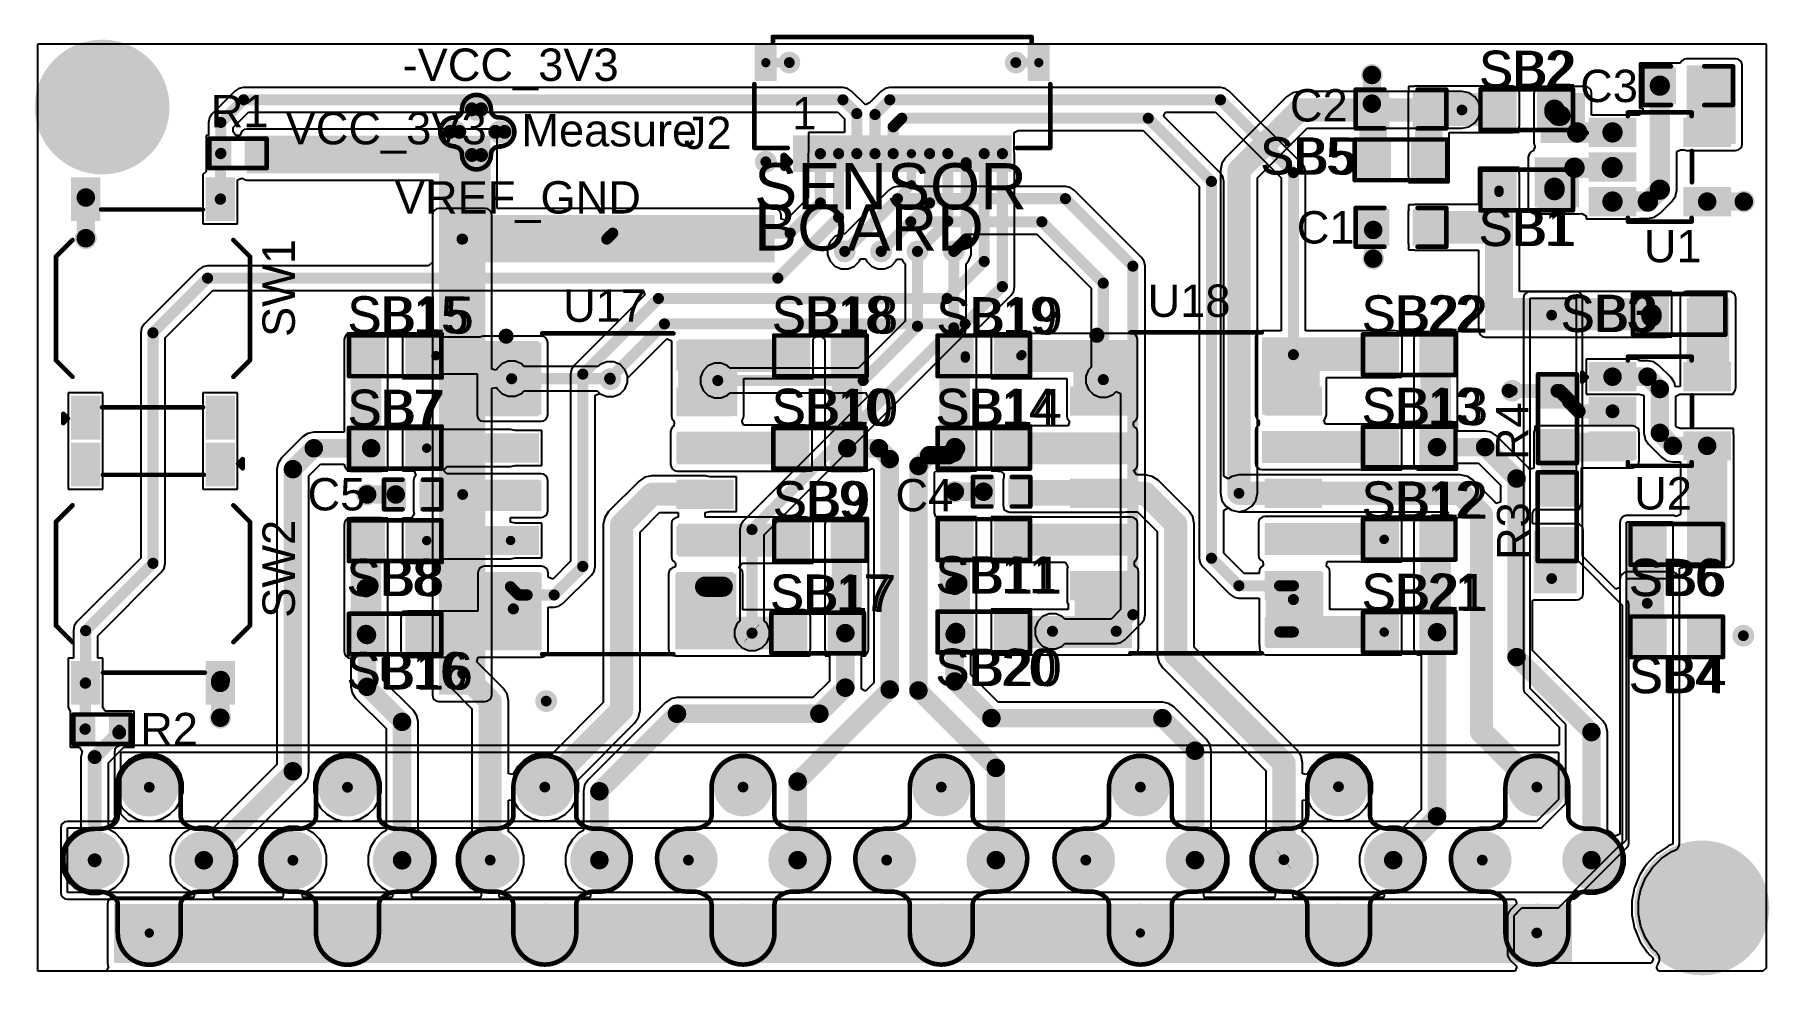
# Model space of a CAD drawing. Header units: millimetres. Extents: x 0.2 to 47.8, y 0.1 to 26.
import ezdxf

# ---------------------------------------------------------------- set-up
doc = ezdxf.new("R2010")
doc.units = ezdxf.units.MM
for name, color, linetype in [('BottomLayer', 5, 'Continuous'), ('BottomSolder', 6, 'Continuous'), ('MultiLayer', 9, 'Continuous'), ('PadHoleLayer', 156, 'Continuous'), ('TopLayer', 1, 'Continuous'), ('TopOverlay', 2, 'Continuous'), ('TopPaste', 8, 'Continuous'), ('TopSolder', 216, 'Continuous'), ('ViaHoleLayer', 16, 'Continuous')]:
    doc.layers.add(name, color=color, linetype=linetype)
doc.styles.add('Arial', font='arial.ttf', dxfattribs={"height": 0.2})

msp = doc.modelspace()

# ---------------------------------------------------------------- texts
at = {"layer": 'TopOverlay', "style": 'Arial'}
for s, height, p in [('-VCC_3V3', 0.889, (10.279, 24.719)), ('SB2', 1.016, (39.853, 24.523)), ('C3', 0.889, (42.633, 24.136)), ('R1', 0.889, (5.005, 23.444)), ('C2', 0.889, (34.658, 23.603)), ('VCC_3V3', 0.889, (7.065, 22.974)), ('Measure', 0.889, (13.542, 22.918)), ('J2', 0.889, (18.005, 22.847)), ('SB5', 1.016, (33.838, 22.142)), ('SENSOR', 1.27, (19.939, 21.188)), ('VREF_GND', 0.889, (10.064, 21.073)), ('BOARD', 1.27, (19.939, 20.055)), ('C1', 0.889, (34.846, 20.25)), ('SB1', 1.016, (39.84, 20.179)), ('U1', 0.889, (44.382, 19.735)), ('U18', 0.889, (30.747, 18.234)), ('SB15', 1.016, (8.763, 17.773)), ('U17', 0.889, (14.688, 18.098)), ('SB18', 1.016, (20.422, 17.773)), ('SB19', 1.016, (24.943, 17.748)), ('SB22', 1.016, (36.627, 17.799)), ('SB3', 1.016, (42.094, 17.817)), ('SB7', 1.016, (8.763, 15.208)), ('SB10', 1.016, (20.419, 15.233)), ('SB14', 1.016, (24.917, 15.233)), ('SB13', 1.016, (36.627, 15.259)), ('U2', 0.889, (44.116, 12.941)), ('C5', 0.889, (7.667, 12.916)), ('SB9', 1.016, (20.447, 12.693)), ('C4', 0.889, (23.821, 12.891)), ('SB12', 1.016, (36.627, 12.687)), ('SB8', 1.016, (8.738, 10.56)), ('SB11', 1.016, (24.917, 10.63)), ('SB6', 1.016, (43.967, 10.56)), ('SB17', 1.016, (20.371, 10.128)), ('SB21', 1.016, (36.627, 10.153)), ('SB20', 1.016, (24.917, 8.09)), ('SB16', 1.016, (8.738, 7.994)), ('SB4', 1.016, (43.967, 7.893)), ('R2', 0.889, (3.069, 6.464))]:
    msp.add_text(s, height=height, dxfattribs=at).set_placement(p)
for s, p in [('SW1', (7.318, 17.683)), ('R4', (41.211, 14.296)), ('R3', (41.237, 11.553)), ('SW2', (7.318, 9.966))]:
    msp.add_text(s, height=0.889, rotation=90, dxfattribs=at).set_placement(p)

# ---------------------------------------------------------------- blocks, each defined once
blk = doc.blocks.new('S______B______1')
at = {"layer": 'TopLayer'}
for points in [[(-1.143, -0.445), (-1.143, 0.445), (-0.381, 0.445), (-0.381, -0.445)], [(0.381, -0.445), (0.381, 0.445), (1.143, 0.445), (1.143, -0.445)]]:
    blk.add_hatch(color=1, dxfattribs=at).paths.add_polyline_path(points)
at = {"layer": 'TopPaste'}
for points in [[(-1.143, -0.445), (-1.143, 0.445), (-0.381, 0.445), (-0.381, -0.445)], [(0.381, -0.445), (0.381, 0.445), (1.143, 0.445), (1.143, -0.445)]]:
    blk.add_hatch(color=8, dxfattribs=at).paths.add_polyline_path(points)
at = {"layer": 'TopSolder'}
for points in [[(-1.245, -0.546), (-1.245, 0.546), (-0.279, 0.546), (-0.279, -0.546)], [(0.279, -0.546), (0.279, 0.546), (1.245, 0.546), (1.245, -0.546)]]:
    blk.add_hatch(color=216, dxfattribs=at).paths.add_polyline_path(points)
at = {"layer": 'TopOverlay', "const_width": 0.127}
for points in [[(1.27, 0.559), (-1.27, 0.559)], [(-1.27, 0.559), (-1.27, -0.559)], [(1.27, 0.559), (1.27, -0.559)], [(1.27, -0.559), (-1.27, -0.559)]]:
    blk.add_lwpolyline(points, dxfattribs=at)
at = {"layer": 'TopOverlay', "const_width": 0.0635}
for points in [[(-1.302, 0.559, 1), (-1.238, 0.559, 1)], [(-1.302, 0.559, 1), (-1.238, 0.559, 1)], [(1.238, 0.559, 1), (1.302, 0.559, 1)], [(1.238, 0.559, 1), (1.302, 0.559, 1)], [(-1.302, -0.559, 1), (-1.238, -0.559, 1)], [(-1.302, -0.559, 1), (-1.238, -0.559, 1)], [(1.238, -0.559, 1), (1.302, -0.559, 1)], [(1.238, -0.559, 1), (1.302, -0.559, 1)]]:
    blk.add_lwpolyline(points, format="xyb", close=True, dxfattribs=at)
at = {"layer": 'TopOverlay'}
blk.add_text('SB22', height=1.016, rotation=-180, dxfattribs=at).set_placement((1.311, -0.615))
blk = doc.blocks.new('S______B______2')
at = {"layer": 'TopLayer'}
for points in [[(-1.143, -0.4445), (-1.143, 0.4445), (-0.381, 0.4445), (-0.381, -0.4445)], [(0.381, -0.4445), (0.381, 0.4445), (1.143, 0.4445), (1.143, -0.4445)]]:
    blk.add_hatch(color=1, dxfattribs=at).paths.add_polyline_path(points)
at = {"layer": 'TopPaste'}
for points in [[(-1.143, -0.4445), (-1.143, 0.4445), (-0.381, 0.4445), (-0.381, -0.4445)], [(0.381, -0.4445), (0.381, 0.4445), (1.143, 0.4445), (1.143, -0.4445)]]:
    blk.add_hatch(color=8, dxfattribs=at).paths.add_polyline_path(points)
at = {"layer": 'TopSolder'}
for points in [[(-1.2446, -0.5461), (-1.2446, 0.5461), (-0.2794, 0.5461), (-0.2794, -0.5461)], [(0.2794, -0.5461), (0.2794, 0.5461), (1.2446, 0.5461), (1.2446, -0.5461)]]:
    blk.add_hatch(color=216, dxfattribs=at).paths.add_polyline_path(points)
at = {"layer": 'TopOverlay', "const_width": 0.127}
for points in [[(1.27, 0.5588), (-1.27, 0.5588)], [(-1.27, 0.5588), (-1.27, -0.5588)], [(1.27, 0.5588), (1.27, -0.5588)], [(1.27, -0.5588), (-1.27, -0.5588)]]:
    blk.add_lwpolyline(points, dxfattribs=at)
at = {"layer": 'TopOverlay', "const_width": 0.0635}
for points in [[(-1.30175, 0.5588, 1), (-1.23825, 0.5588, 1)], [(-1.30175, 0.5588, 1), (-1.23825, 0.5588, 1)], [(1.23825, 0.5588, 1), (1.30175, 0.5588, 1)], [(1.23825, 0.5588, 1), (1.30175, 0.5588, 1)], [(-1.30175, -0.5588, 1), (-1.23825, -0.5588, 1)], [(-1.30175, -0.5588, 1), (-1.23825, -0.5588, 1)], [(1.23825, -0.5588, 1), (1.30175, -0.5588, 1)], [(1.23825, -0.5588, 1), (1.30175, -0.5588, 1)]]:
    blk.add_lwpolyline(points, format="xyb", close=True, dxfattribs=at)
at = {"layer": 'TopOverlay'}
blk.add_text('SB21', height=1.016, rotation=-180, dxfattribs=at).set_placement((1.311399, -0.595884))
blk = doc.blocks.new('S______B______3')
at = {"layer": 'TopLayer'}
for points in [[(-1.143, -0.445), (-1.143, 0.445), (-0.381, 0.445), (-0.381, -0.445)], [(0.381, -0.445), (0.381, 0.445), (1.143, 0.445), (1.143, -0.445)]]:
    blk.add_hatch(color=1, dxfattribs=at).paths.add_polyline_path(points)
at = {"layer": 'TopPaste'}
for points in [[(-1.143, -0.445), (-1.143, 0.445), (-0.381, 0.445), (-0.381, -0.445)], [(0.381, -0.445), (0.381, 0.445), (1.143, 0.445), (1.143, -0.445)]]:
    blk.add_hatch(color=8, dxfattribs=at).paths.add_polyline_path(points)
at = {"layer": 'TopSolder'}
for points in [[(-1.245, -0.546), (-1.245, 0.546), (-0.279, 0.546), (-0.279, -0.546)], [(0.279, -0.546), (0.279, 0.546), (1.245, 0.546), (1.245, -0.546)]]:
    blk.add_hatch(color=216, dxfattribs=at).paths.add_polyline_path(points)
at = {"layer": 'TopOverlay', "const_width": 0.127}
for points in [[(-1.27, 0.559), (1.27, 0.559)], [(-1.27, -0.559), (-1.27, 0.559)], [(1.27, -0.559), (1.27, 0.559)], [(-1.27, -0.559), (1.27, -0.559)]]:
    blk.add_lwpolyline(points, dxfattribs=at)
at = {"layer": 'TopOverlay', "const_width": 0.0635}
for points in [[(-1.302, 0.559, 1), (-1.238, 0.559, 1)], [(-1.302, 0.559, 1), (-1.238, 0.559, 1)], [(1.238, 0.559, 1), (1.302, 0.559, 1)], [(1.238, 0.559, 1), (1.302, 0.559, 1)], [(-1.302, -0.559, 1), (-1.238, -0.559, 1)], [(-1.302, -0.559, 1), (-1.238, -0.559, 1)], [(1.238, -0.559, 1), (1.302, -0.559, 1)], [(1.238, -0.559, 1), (1.302, -0.559, 1)]]:
    blk.add_lwpolyline(points, format="xyb", close=True, dxfattribs=at)
at = {"layer": 'TopOverlay'}
blk.add_text('SB20', height=1.016, dxfattribs=at).set_placement((-1.33, -1.474))
blk = doc.blocks.new('S______B______4')
at = {"layer": 'TopLayer'}
for points in [[(-1.143, -0.4445), (-1.143, 0.4445), (-0.381, 0.4445), (-0.381, -0.4445)], [(0.381, -0.4445), (0.381, 0.4445), (1.143, 0.4445), (1.143, -0.4445)]]:
    blk.add_hatch(color=1, dxfattribs=at).paths.add_polyline_path(points)
at = {"layer": 'TopPaste'}
for points in [[(-1.143, -0.4445), (-1.143, 0.4445), (-0.381, 0.4445), (-0.381, -0.4445)], [(0.381, -0.4445), (0.381, 0.4445), (1.143, 0.4445), (1.143, -0.4445)]]:
    blk.add_hatch(color=8, dxfattribs=at).paths.add_polyline_path(points)
at = {"layer": 'TopSolder'}
for points in [[(-1.2446, -0.5461), (-1.2446, 0.5461), (-0.2794, 0.5461), (-0.2794, -0.5461)], [(0.2794, -0.5461), (0.2794, 0.5461), (1.2446, 0.5461), (1.2446, -0.5461)]]:
    blk.add_hatch(color=216, dxfattribs=at).paths.add_polyline_path(points)
at = {"layer": 'TopOverlay', "const_width": 0.127}
for points in [[(-1.27, 0.5588), (1.27, 0.5588)], [(-1.27, -0.5588), (-1.27, 0.5588)], [(1.27, -0.5588), (1.27, 0.5588)], [(-1.27, -0.5588), (1.27, -0.5588)]]:
    blk.add_lwpolyline(points, dxfattribs=at)
at = {"layer": 'TopOverlay', "const_width": 0.0635}
for points in [[(-1.30175, 0.5588, 1), (-1.23825, 0.5588, 1)], [(-1.30175, 0.5588, 1), (-1.23825, 0.5588, 1)], [(1.23825, 0.5588, 1), (1.30175, 0.5588, 1)], [(1.23825, 0.5588, 1), (1.30175, 0.5588, 1)], [(-1.30175, -0.5588, 1), (-1.23825, -0.5588, 1)], [(-1.30175, -0.5588, 1), (-1.23825, -0.5588, 1)], [(1.23825, -0.5588, 1), (1.30175, -0.5588, 1)], [(1.23825, -0.5588, 1), (1.30175, -0.5588, 1)]]:
    blk.add_lwpolyline(points, format="xyb", close=True, dxfattribs=at)
at = {"layer": 'TopOverlay'}
blk.add_text('SB19', height=1.016, dxfattribs=at).set_placement((-1.304422, 0.595884))
blk = doc.blocks.new('S______B______5')
at = {"layer": 'TopLayer'}
for points in [[(-1.143, -0.4445), (-1.143, 0.4445), (-0.381, 0.4445), (-0.381, -0.4445)], [(0.381, -0.4445), (0.381, 0.4445), (1.143, 0.4445), (1.143, -0.4445)]]:
    blk.add_hatch(color=1, dxfattribs=at).paths.add_polyline_path(points)
at = {"layer": 'TopPaste'}
for points in [[(-1.143, -0.4445), (-1.143, 0.4445), (-0.381, 0.4445), (-0.381, -0.4445)], [(0.381, -0.4445), (0.381, 0.4445), (1.143, 0.4445), (1.143, -0.4445)]]:
    blk.add_hatch(color=8, dxfattribs=at).paths.add_polyline_path(points)
at = {"layer": 'TopSolder'}
for points in [[(-1.2446, -0.5461), (-1.2446, 0.5461), (-0.2794, 0.5461), (-0.2794, -0.5461)], [(0.2794, -0.5461), (0.2794, 0.5461), (1.2446, 0.5461), (1.2446, -0.5461)]]:
    blk.add_hatch(color=216, dxfattribs=at).paths.add_polyline_path(points)
at = {"layer": 'TopOverlay', "const_width": 0.127}
for points in [[(1.27, 0.5588), (-1.27, 0.5588)], [(-1.27, 0.5588), (-1.27, -0.5588)], [(1.27, 0.5588), (1.27, -0.5588)], [(1.27, -0.5588), (-1.27, -0.5588)]]:
    blk.add_lwpolyline(points, dxfattribs=at)
at = {"layer": 'TopOverlay', "const_width": 0.0635}
for points in [[(-1.30175, 0.5588, 1), (-1.23825, 0.5588, 1)], [(-1.30175, 0.5588, 1), (-1.23825, 0.5588, 1)], [(1.23825, 0.5588, 1), (1.30175, 0.5588, 1)], [(1.23825, 0.5588, 1), (1.30175, 0.5588, 1)], [(-1.30175, -0.5588, 1), (-1.23825, -0.5588, 1)], [(-1.30175, -0.5588, 1), (-1.23825, -0.5588, 1)], [(1.23825, -0.5588, 1), (1.30175, -0.5588, 1)], [(1.23825, -0.5588, 1), (1.30175, -0.5588, 1)]]:
    blk.add_lwpolyline(points, format="xyb", close=True, dxfattribs=at)
at = {"layer": 'TopOverlay'}
blk.add_text('SB18', height=1.016, rotation=-180, dxfattribs=at).set_placement((1.336799, -0.621284))
blk = doc.blocks.new('S______B______6')
at = {"layer": 'TopLayer'}
for points in [[(-1.143, -0.4445), (-1.143, 0.4445), (-0.381, 0.4445), (-0.381, -0.4445)], [(0.381, -0.4445), (0.381, 0.4445), (1.143, 0.4445), (1.143, -0.4445)]]:
    blk.add_hatch(color=1, dxfattribs=at).paths.add_polyline_path(points)
at = {"layer": 'TopPaste'}
for points in [[(-1.143, -0.4445), (-1.143, 0.4445), (-0.381, 0.4445), (-0.381, -0.4445)], [(0.381, -0.4445), (0.381, 0.4445), (1.143, 0.4445), (1.143, -0.4445)]]:
    blk.add_hatch(color=8, dxfattribs=at).paths.add_polyline_path(points)
at = {"layer": 'TopSolder'}
for points in [[(-1.2446, -0.5461), (-1.2446, 0.5461), (-0.2794, 0.5461), (-0.2794, -0.5461)], [(0.2794, -0.5461), (0.2794, 0.5461), (1.2446, 0.5461), (1.2446, -0.5461)]]:
    blk.add_hatch(color=216, dxfattribs=at).paths.add_polyline_path(points)
at = {"layer": 'TopOverlay', "const_width": 0.127}
for points in [[(1.27, 0.5588), (-1.27, 0.5588)], [(-1.27, 0.5588), (-1.27, -0.5588)], [(1.27, 0.5588), (1.27, -0.5588)], [(1.27, -0.5588), (-1.27, -0.5588)]]:
    blk.add_lwpolyline(points, dxfattribs=at)
at = {"layer": 'TopOverlay', "const_width": 0.0635}
for points in [[(-1.30175, 0.5588, 1), (-1.23825, 0.5588, 1)], [(-1.30175, 0.5588, 1), (-1.23825, 0.5588, 1)], [(1.23825, 0.5588, 1), (1.30175, 0.5588, 1)], [(1.23825, 0.5588, 1), (1.30175, 0.5588, 1)], [(-1.30175, -0.5588, 1), (-1.23825, -0.5588, 1)], [(-1.30175, -0.5588, 1), (-1.23825, -0.5588, 1)], [(1.23825, -0.5588, 1), (1.30175, -0.5588, 1)], [(1.23825, -0.5588, 1), (1.30175, -0.5588, 1)]]:
    blk.add_lwpolyline(points, format="xyb", close=True, dxfattribs=at)
at = {"layer": 'TopOverlay'}
blk.add_text('SB17', height=1.016, rotation=-180, dxfattribs=at).set_placement((1.311399, -0.595884))
blk = doc.blocks.new('S______B______7')
at = {"layer": 'TopLayer'}
for points in [[(-1.143, -0.4445), (-1.143, 0.4445), (-0.381, 0.4445), (-0.381, -0.4445)], [(0.381, -0.4445), (0.381, 0.4445), (1.143, 0.4445), (1.143, -0.4445)]]:
    blk.add_hatch(color=1, dxfattribs=at).paths.add_polyline_path(points)
at = {"layer": 'TopPaste'}
for points in [[(-1.143, -0.4445), (-1.143, 0.4445), (-0.381, 0.4445), (-0.381, -0.4445)], [(0.381, -0.4445), (0.381, 0.4445), (1.143, 0.4445), (1.143, -0.4445)]]:
    blk.add_hatch(color=8, dxfattribs=at).paths.add_polyline_path(points)
at = {"layer": 'TopSolder'}
for points in [[(-1.2446, -0.5461), (-1.2446, 0.5461), (-0.2794, 0.5461), (-0.2794, -0.5461)], [(0.2794, -0.5461), (0.2794, 0.5461), (1.2446, 0.5461), (1.2446, -0.5461)]]:
    blk.add_hatch(color=216, dxfattribs=at).paths.add_polyline_path(points)
at = {"layer": 'TopOverlay', "const_width": 0.127}
for points in [[(-1.27, -0.5588), (-1.27, 0.5588)], [(-1.27, 0.5588), (1.27, 0.5588)], [(1.27, -0.5588), (1.27, 0.5588)], [(-1.27, -0.5588), (1.27, -0.5588)]]:
    blk.add_lwpolyline(points, dxfattribs=at)
at = {"layer": 'TopOverlay', "const_width": 0.0635}
for points in [[(-1.30175, 0.5588, 1), (-1.23825, 0.5588, 1)], [(-1.30175, 0.5588, 1), (-1.23825, 0.5588, 1)], [(1.23825, 0.5588, 1), (1.30175, 0.5588, 1)], [(1.23825, 0.5588, 1), (1.30175, 0.5588, 1)], [(-1.30175, -0.5588, 1), (-1.23825, -0.5588, 1)], [(-1.30175, -0.5588, 1), (-1.23825, -0.5588, 1)], [(1.23825, -0.5588, 1), (1.30175, -0.5588, 1)], [(1.23825, -0.5588, 1), (1.30175, -0.5588, 1)]]:
    blk.add_lwpolyline(points, format="xyb", close=True, dxfattribs=at)
at = {"layer": 'TopOverlay'}
blk.add_text('SB16', height=1.016, dxfattribs=at).set_placement((-1.336799, -1.512316))
blk = doc.blocks.new('S______B______8')
at = {"layer": 'TopLayer'}
for points in [[(-1.143, -0.4445), (-1.143, 0.4445), (-0.381, 0.4445), (-0.381, -0.4445)], [(0.381, -0.4445), (0.381, 0.4445), (1.143, 0.4445), (1.143, -0.4445)]]:
    blk.add_hatch(color=1, dxfattribs=at).paths.add_polyline_path(points)
at = {"layer": 'TopPaste'}
for points in [[(-1.143, -0.4445), (-1.143, 0.4445), (-0.381, 0.4445), (-0.381, -0.4445)], [(0.381, -0.4445), (0.381, 0.4445), (1.143, 0.4445), (1.143, -0.4445)]]:
    blk.add_hatch(color=8, dxfattribs=at).paths.add_polyline_path(points)
at = {"layer": 'TopSolder'}
for points in [[(-1.2446, -0.5461), (-1.2446, 0.5461), (-0.2794, 0.5461), (-0.2794, -0.5461)], [(0.2794, -0.5461), (0.2794, 0.5461), (1.2446, 0.5461), (1.2446, -0.5461)]]:
    blk.add_hatch(color=216, dxfattribs=at).paths.add_polyline_path(points)
at = {"layer": 'TopOverlay', "const_width": 0.127}
for points in [[(-1.27, 0.5588), (1.27, 0.5588)], [(-1.27, -0.5588), (-1.27, 0.5588)], [(1.27, -0.5588), (1.27, 0.5588)], [(-1.27, -0.5588), (1.27, -0.5588)]]:
    blk.add_lwpolyline(points, dxfattribs=at)
at = {"layer": 'TopOverlay', "const_width": 0.0635}
for points in [[(-1.30175, 0.5588, 1), (-1.23825, 0.5588, 1)], [(-1.30175, 0.5588, 1), (-1.23825, 0.5588, 1)], [(1.23825, 0.5588, 1), (1.30175, 0.5588, 1)], [(1.23825, 0.5588, 1), (1.30175, 0.5588, 1)], [(-1.30175, -0.5588, 1), (-1.23825, -0.5588, 1)], [(-1.30175, -0.5588, 1), (-1.23825, -0.5588, 1)], [(1.23825, -0.5588, 1), (1.30175, -0.5588, 1)], [(1.23825, -0.5588, 1), (1.30175, -0.5588, 1)]]:
    blk.add_lwpolyline(points, format="xyb", close=True, dxfattribs=at)
at = {"layer": 'TopOverlay'}
blk.add_text('SB15', height=1.016, dxfattribs=at).set_placement((-1.311399, 0.621284))
blk = doc.blocks.new('S______B______9')
at = {"layer": 'TopLayer'}
for points in [[(-1.143, -0.4445), (-1.143, 0.4445), (-0.381, 0.4445), (-0.381, -0.4445)], [(0.381, -0.4445), (0.381, 0.4445), (1.143, 0.4445), (1.143, -0.4445)]]:
    blk.add_hatch(color=1, dxfattribs=at).paths.add_polyline_path(points)
at = {"layer": 'TopPaste'}
for points in [[(-1.143, -0.4445), (-1.143, 0.4445), (-0.381, 0.4445), (-0.381, -0.4445)], [(0.381, -0.4445), (0.381, 0.4445), (1.143, 0.4445), (1.143, -0.4445)]]:
    blk.add_hatch(color=8, dxfattribs=at).paths.add_polyline_path(points)
at = {"layer": 'TopSolder'}
for points in [[(-1.2446, -0.5461), (-1.2446, 0.5461), (-0.2794, 0.5461), (-0.2794, -0.5461)], [(0.2794, -0.5461), (0.2794, 0.5461), (1.2446, 0.5461), (1.2446, -0.5461)]]:
    blk.add_hatch(color=216, dxfattribs=at).paths.add_polyline_path(points)
at = {"layer": 'TopOverlay', "const_width": 0.127}
for points in [[(-1.27, -0.5588), (-1.27, 0.5588)], [(-1.27, 0.5588), (1.27, 0.5588)], [(1.27, -0.5588), (1.27, 0.5588)], [(-1.27, -0.5588), (1.27, -0.5588)]]:
    blk.add_lwpolyline(points, dxfattribs=at)
at = {"layer": 'TopOverlay', "const_width": 0.0635}
for points in [[(-1.30175, 0.5588, 1), (-1.23825, 0.5588, 1)], [(-1.30175, 0.5588, 1), (-1.23825, 0.5588, 1)], [(1.23825, 0.5588, 1), (1.30175, 0.5588, 1)], [(1.23825, 0.5588, 1), (1.30175, 0.5588, 1)], [(-1.30175, -0.5588, 1), (-1.23825, -0.5588, 1)], [(-1.30175, -0.5588, 1), (-1.23825, -0.5588, 1)], [(1.23825, -0.5588, 1), (1.30175, -0.5588, 1)], [(1.23825, -0.5588, 1), (1.30175, -0.5588, 1)]]:
    blk.add_lwpolyline(points, format="xyb", close=True, dxfattribs=at)
at = {"layer": 'TopOverlay'}
blk.add_text('SB14', height=1.016, dxfattribs=at).set_placement((-1.329822, 0.621284))
blk = doc.blocks.new('S______B______10')
at = {"layer": 'TopLayer'}
for points in [[(-1.143, -0.445), (-1.143, 0.445), (-0.381, 0.445), (-0.381, -0.445)], [(0.381, -0.445), (0.381, 0.445), (1.143, 0.445), (1.143, -0.445)]]:
    blk.add_hatch(color=1, dxfattribs=at).paths.add_polyline_path(points)
at = {"layer": 'TopPaste'}
for points in [[(-1.143, -0.445), (-1.143, 0.445), (-0.381, 0.445), (-0.381, -0.445)], [(0.381, -0.445), (0.381, 0.445), (1.143, 0.445), (1.143, -0.445)]]:
    blk.add_hatch(color=8, dxfattribs=at).paths.add_polyline_path(points)
at = {"layer": 'TopSolder'}
for points in [[(-1.245, -0.546), (-1.245, 0.546), (-0.279, 0.546), (-0.279, -0.546)], [(0.279, -0.546), (0.279, 0.546), (1.245, 0.546), (1.245, -0.546)]]:
    blk.add_hatch(color=216, dxfattribs=at).paths.add_polyline_path(points)
at = {"layer": 'TopOverlay', "const_width": 0.127}
for points in [[(1.27, 0.559), (-1.27, 0.559)], [(-1.27, 0.559), (-1.27, -0.559)], [(1.27, 0.559), (1.27, -0.559)], [(1.27, -0.559), (-1.27, -0.559)]]:
    blk.add_lwpolyline(points, dxfattribs=at)
at = {"layer": 'TopOverlay', "const_width": 0.0635}
for points in [[(-1.302, 0.559, 1), (-1.238, 0.559, 1)], [(-1.302, 0.559, 1), (-1.238, 0.559, 1)], [(1.238, 0.559, 1), (1.302, 0.559, 1)], [(1.238, 0.559, 1), (1.302, 0.559, 1)], [(-1.302, -0.559, 1), (-1.238, -0.559, 1)], [(-1.302, -0.559, 1), (-1.238, -0.559, 1)], [(1.238, -0.559, 1), (1.302, -0.559, 1)], [(1.238, -0.559, 1), (1.302, -0.559, 1)]]:
    blk.add_lwpolyline(points, format="xyb", close=True, dxfattribs=at)
at = {"layer": 'TopOverlay'}
blk.add_text('SB13', height=1.016, rotation=-180, dxfattribs=at).set_placement((1.311, -0.615))
blk = doc.blocks.new('S______B______11')
at = {"layer": 'TopLayer'}
for points in [[(-1.143, -0.445), (-1.143, 0.445), (-0.381, 0.445), (-0.381, -0.445)], [(0.381, -0.445), (0.381, 0.445), (1.143, 0.445), (1.143, -0.445)]]:
    blk.add_hatch(color=1, dxfattribs=at).paths.add_polyline_path(points)
at = {"layer": 'TopPaste'}
for points in [[(-1.143, -0.445), (-1.143, 0.445), (-0.381, 0.445), (-0.381, -0.445)], [(0.381, -0.445), (0.381, 0.445), (1.143, 0.445), (1.143, -0.445)]]:
    blk.add_hatch(color=8, dxfattribs=at).paths.add_polyline_path(points)
at = {"layer": 'TopSolder'}
for points in [[(-1.245, -0.546), (-1.245, 0.546), (-0.279, 0.546), (-0.279, -0.546)], [(0.279, -0.546), (0.279, 0.546), (1.245, 0.546), (1.245, -0.546)]]:
    blk.add_hatch(color=216, dxfattribs=at).paths.add_polyline_path(points)
at = {"layer": 'TopOverlay', "const_width": 0.127}
for points in [[(1.27, 0.559), (-1.27, 0.559)], [(-1.27, 0.559), (-1.27, -0.559)], [(1.27, 0.559), (1.27, -0.559)], [(1.27, -0.559), (-1.27, -0.559)]]:
    blk.add_lwpolyline(points, dxfattribs=at)
at = {"layer": 'TopOverlay', "const_width": 0.0635}
for points in [[(-1.302, 0.559, 1), (-1.238, 0.559, 1)], [(-1.302, 0.559, 1), (-1.238, 0.559, 1)], [(1.238, 0.559, 1), (1.302, 0.559, 1)], [(1.238, 0.559, 1), (1.302, 0.559, 1)], [(-1.302, -0.559, 1), (-1.238, -0.559, 1)], [(-1.302, -0.559, 1), (-1.238, -0.559, 1)], [(1.238, -0.559, 1), (1.302, -0.559, 1)], [(1.238, -0.559, 1), (1.302, -0.559, 1)]]:
    blk.add_lwpolyline(points, format="xyb", close=True, dxfattribs=at)
at = {"layer": 'TopOverlay'}
blk.add_text('SB12', height=1.016, rotation=-180, dxfattribs=at).set_placement((1.311, -0.574))
blk = doc.blocks.new('S______B______12')
at = {"layer": 'TopLayer'}
for points in [[(-1.143, -0.445), (-1.143, 0.445), (-0.381, 0.445), (-0.381, -0.445)], [(0.381, -0.445), (0.381, 0.445), (1.143, 0.445), (1.143, -0.445)]]:
    blk.add_hatch(color=1, dxfattribs=at).paths.add_polyline_path(points)
at = {"layer": 'TopPaste'}
for points in [[(-1.143, -0.445), (-1.143, 0.445), (-0.381, 0.445), (-0.381, -0.445)], [(0.381, -0.445), (0.381, 0.445), (1.143, 0.445), (1.143, -0.445)]]:
    blk.add_hatch(color=8, dxfattribs=at).paths.add_polyline_path(points)
at = {"layer": 'TopSolder'}
for points in [[(-1.245, -0.546), (-1.245, 0.546), (-0.279, 0.546), (-0.279, -0.546)], [(0.279, -0.546), (0.279, 0.546), (1.245, 0.546), (1.245, -0.546)]]:
    blk.add_hatch(color=216, dxfattribs=at).paths.add_polyline_path(points)
at = {"layer": 'TopOverlay', "const_width": 0.127}
for points in [[(-1.27, 0.559), (1.27, 0.559)], [(-1.27, -0.559), (-1.27, 0.559)], [(1.27, -0.559), (1.27, 0.559)], [(-1.27, -0.559), (1.27, -0.559)]]:
    blk.add_lwpolyline(points, dxfattribs=at)
at = {"layer": 'TopOverlay', "const_width": 0.0635}
for points in [[(-1.302, 0.559, 1), (-1.238, 0.559, 1)], [(-1.302, 0.559, 1), (-1.238, 0.559, 1)], [(1.238, 0.559, 1), (1.302, 0.559, 1)], [(1.238, 0.559, 1), (1.302, 0.559, 1)], [(-1.302, -0.559, 1), (-1.238, -0.559, 1)], [(-1.302, -0.559, 1), (-1.238, -0.559, 1)], [(1.238, -0.559, 1), (1.302, -0.559, 1)], [(1.238, -0.559, 1), (1.302, -0.559, 1)]]:
    blk.add_lwpolyline(points, format="xyb", close=True, dxfattribs=at)
at = {"layer": 'TopOverlay'}
blk.add_text('SB11', height=1.016, dxfattribs=at).set_placement((-1.33, -1.474))
blk = doc.blocks.new('S______B______13')
at = {"layer": 'TopLayer'}
for points in [[(-1.143, -0.4445), (-1.143, 0.4445), (-0.381, 0.4445), (-0.381, -0.4445)], [(0.381, -0.4445), (0.381, 0.4445), (1.143, 0.4445), (1.143, -0.4445)]]:
    blk.add_hatch(color=1, dxfattribs=at).paths.add_polyline_path(points)
at = {"layer": 'TopPaste'}
for points in [[(-1.143, -0.4445), (-1.143, 0.4445), (-0.381, 0.4445), (-0.381, -0.4445)], [(0.381, -0.4445), (0.381, 0.4445), (1.143, 0.4445), (1.143, -0.4445)]]:
    blk.add_hatch(color=8, dxfattribs=at).paths.add_polyline_path(points)
at = {"layer": 'TopSolder'}
for points in [[(-1.2446, -0.5461), (-1.2446, 0.5461), (-0.2794, 0.5461), (-0.2794, -0.5461)], [(0.2794, -0.5461), (0.2794, 0.5461), (1.2446, 0.5461), (1.2446, -0.5461)]]:
    blk.add_hatch(color=216, dxfattribs=at).paths.add_polyline_path(points)
at = {"layer": 'TopOverlay', "const_width": 0.127}
for points in [[(1.27, 0.5588), (-1.27, 0.5588)], [(-1.27, 0.5588), (-1.27, -0.5588)], [(1.27, 0.5588), (1.27, -0.5588)], [(1.27, -0.5588), (-1.27, -0.5588)]]:
    blk.add_lwpolyline(points, dxfattribs=at)
at = {"layer": 'TopOverlay', "const_width": 0.0635}
for points in [[(-1.30175, 0.5588, 1), (-1.23825, 0.5588, 1)], [(-1.30175, 0.5588, 1), (-1.23825, 0.5588, 1)], [(1.23825, 0.5588, 1), (1.30175, 0.5588, 1)], [(1.23825, 0.5588, 1), (1.30175, 0.5588, 1)], [(-1.30175, -0.5588, 1), (-1.23825, -0.5588, 1)], [(-1.30175, -0.5588, 1), (-1.23825, -0.5588, 1)], [(1.23825, -0.5588, 1), (1.30175, -0.5588, 1)], [(1.23825, -0.5588, 1), (1.30175, -0.5588, 1)]]:
    blk.add_lwpolyline(points, format="xyb", close=True, dxfattribs=at)
at = {"layer": 'TopOverlay'}
blk.add_text('SB10', height=1.016, rotation=-180, dxfattribs=at).set_placement((1.314338, -0.621284))
blk = doc.blocks.new('S______B______14')
at = {"layer": 'TopLayer'}
for points in [[(-1.143, -0.445), (-1.143, 0.445), (-0.381, 0.445), (-0.381, -0.445)], [(0.381, -0.445), (0.381, 0.445), (1.143, 0.445), (1.143, -0.445)]]:
    blk.add_hatch(color=1, dxfattribs=at).paths.add_polyline_path(points)
at = {"layer": 'TopPaste'}
for points in [[(-1.143, -0.445), (-1.143, 0.445), (-0.381, 0.445), (-0.381, -0.445)], [(0.381, -0.445), (0.381, 0.445), (1.143, 0.445), (1.143, -0.445)]]:
    blk.add_hatch(color=8, dxfattribs=at).paths.add_polyline_path(points)
at = {"layer": 'TopSolder'}
for points in [[(-1.245, -0.546), (-1.245, 0.546), (-0.279, 0.546), (-0.279, -0.546)], [(0.279, -0.546), (0.279, 0.546), (1.245, 0.546), (1.245, -0.546)]]:
    blk.add_hatch(color=216, dxfattribs=at).paths.add_polyline_path(points)
at = {"layer": 'TopOverlay', "const_width": 0.127}
for points in [[(1.27, 0.559), (-1.27, 0.559)], [(-1.27, 0.559), (-1.27, -0.559)], [(1.27, 0.559), (1.27, -0.559)], [(1.27, -0.559), (-1.27, -0.559)]]:
    blk.add_lwpolyline(points, dxfattribs=at)
at = {"layer": 'TopOverlay', "const_width": 0.0635}
for points in [[(-1.302, 0.559, 1), (-1.238, 0.559, 1)], [(-1.302, 0.559, 1), (-1.238, 0.559, 1)], [(1.238, 0.559, 1), (1.302, 0.559, 1)], [(1.238, 0.559, 1), (1.302, 0.559, 1)], [(-1.302, -0.559, 1), (-1.238, -0.559, 1)], [(-1.302, -0.559, 1), (-1.238, -0.559, 1)], [(1.238, -0.559, 1), (1.302, -0.559, 1)], [(1.238, -0.559, 1), (1.302, -0.559, 1)]]:
    blk.add_lwpolyline(points, format="xyb", close=True, dxfattribs=at)
at = {"layer": 'TopOverlay'}
blk.add_text('SB9', height=1.016, rotation=-180, dxfattribs=at).set_placement((1.311, -0.615))
blk = doc.blocks.new('S______B______15')
at = {"layer": 'TopLayer'}
for points in [[(-1.143, -0.4445), (-1.143, 0.4445), (-0.381, 0.4445), (-0.381, -0.4445)], [(0.381, -0.4445), (0.381, 0.4445), (1.143, 0.4445), (1.143, -0.4445)]]:
    blk.add_hatch(color=1, dxfattribs=at).paths.add_polyline_path(points)
at = {"layer": 'TopPaste'}
for points in [[(-1.143, -0.4445), (-1.143, 0.4445), (-0.381, 0.4445), (-0.381, -0.4445)], [(0.381, -0.4445), (0.381, 0.4445), (1.143, 0.4445), (1.143, -0.4445)]]:
    blk.add_hatch(color=8, dxfattribs=at).paths.add_polyline_path(points)
at = {"layer": 'TopSolder'}
for points in [[(-1.2446, -0.5461), (-1.2446, 0.5461), (-0.2794, 0.5461), (-0.2794, -0.5461)], [(0.2794, -0.5461), (0.2794, 0.5461), (1.2446, 0.5461), (1.2446, -0.5461)]]:
    blk.add_hatch(color=216, dxfattribs=at).paths.add_polyline_path(points)
at = {"layer": 'TopOverlay', "const_width": 0.127}
for points in [[(-1.27, 0.5588), (1.27, 0.5588)], [(-1.27, -0.5588), (-1.27, 0.5588)], [(1.27, -0.5588), (1.27, 0.5588)], [(-1.27, -0.5588), (1.27, -0.5588)]]:
    blk.add_lwpolyline(points, dxfattribs=at)
at = {"layer": 'TopOverlay', "const_width": 0.0635}
for points in [[(-1.30175, 0.5588, 1), (-1.23825, 0.5588, 1)], [(-1.30175, 0.5588, 1), (-1.23825, 0.5588, 1)], [(1.23825, 0.5588, 1), (1.30175, 0.5588, 1)], [(1.23825, 0.5588, 1), (1.30175, 0.5588, 1)], [(-1.30175, -0.5588, 1), (-1.23825, -0.5588, 1)], [(-1.30175, -0.5588, 1), (-1.23825, -0.5588, 1)], [(1.23825, -0.5588, 1), (1.30175, -0.5588, 1)], [(1.23825, -0.5588, 1), (1.30175, -0.5588, 1)]]:
    blk.add_lwpolyline(points, format="xyb", close=True, dxfattribs=at)
at = {"layer": 'TopOverlay'}
blk.add_text('SB8', height=1.016, dxfattribs=at).set_placement((-1.336799, -1.512316))
blk = doc.blocks.new('S______B______16')
at = {"layer": 'TopLayer'}
for points in [[(-1.143, -0.4445), (-1.143, 0.4445), (-0.381, 0.4445), (-0.381, -0.4445)], [(0.381, -0.4445), (0.381, 0.4445), (1.143, 0.4445), (1.143, -0.4445)]]:
    blk.add_hatch(color=1, dxfattribs=at).paths.add_polyline_path(points)
at = {"layer": 'TopPaste'}
for points in [[(-1.143, -0.4445), (-1.143, 0.4445), (-0.381, 0.4445), (-0.381, -0.4445)], [(0.381, -0.4445), (0.381, 0.4445), (1.143, 0.4445), (1.143, -0.4445)]]:
    blk.add_hatch(color=8, dxfattribs=at).paths.add_polyline_path(points)
at = {"layer": 'TopSolder'}
for points in [[(-1.2446, -0.5461), (-1.2446, 0.5461), (-0.2794, 0.5461), (-0.2794, -0.5461)], [(0.2794, -0.5461), (0.2794, 0.5461), (1.2446, 0.5461), (1.2446, -0.5461)]]:
    blk.add_hatch(color=216, dxfattribs=at).paths.add_polyline_path(points)
at = {"layer": 'TopOverlay', "const_width": 0.127}
for points in [[(-1.27, 0.5588), (1.27, 0.5588)], [(-1.27, -0.5588), (-1.27, 0.5588)], [(1.27, -0.5588), (1.27, 0.5588)], [(-1.27, -0.5588), (1.27, -0.5588)]]:
    blk.add_lwpolyline(points, dxfattribs=at)
at = {"layer": 'TopOverlay', "const_width": 0.0635}
for points in [[(-1.30175, 0.5588, 1), (-1.23825, 0.5588, 1)], [(-1.30175, 0.5588, 1), (-1.23825, 0.5588, 1)], [(1.23825, 0.5588, 1), (1.30175, 0.5588, 1)], [(1.23825, 0.5588, 1), (1.30175, 0.5588, 1)], [(-1.30175, -0.5588, 1), (-1.23825, -0.5588, 1)], [(-1.30175, -0.5588, 1), (-1.23825, -0.5588, 1)], [(1.23825, -0.5588, 1), (1.30175, -0.5588, 1)], [(1.23825, -0.5588, 1), (1.30175, -0.5588, 1)]]:
    blk.add_lwpolyline(points, format="xyb", close=True, dxfattribs=at)
at = {"layer": 'TopOverlay'}
blk.add_text('SB7', height=1.016, dxfattribs=at).set_placement((-1.311399, 0.595884))
blk = doc.blocks.new('2_2_P___17')
at = {"layer": 'TopLayer'}
h = blk.add_hatch(color=1, dxfattribs=at)
edge = h.paths.add_edge_path()
edge.add_arc((0, 2), 0.75, 0, 360)
h = blk.add_hatch(color=1, dxfattribs=at)
edge = h.paths.add_edge_path()
edge.add_arc((-1.5, 0), 0.75, 0, 360)
h = blk.add_hatch(color=1, dxfattribs=at)
edge = h.paths.add_edge_path()
edge.add_arc((1.5, 0), 0.75, 0, 360)
h = blk.add_hatch(color=1, dxfattribs=at)
edge = h.paths.add_edge_path()
edge.add_arc((0, -2.007), 0.75, 0, 360)
at = {"layer": 'TopPaste'}
h = blk.add_hatch(color=8, dxfattribs=at)
edge = h.paths.add_edge_path()
edge.add_arc((0, 2), 0.75, 0, 360)
h = blk.add_hatch(color=8, dxfattribs=at)
edge = h.paths.add_edge_path()
edge.add_arc((-1.5, 0), 0.75, 0, 360)
h = blk.add_hatch(color=8, dxfattribs=at)
edge = h.paths.add_edge_path()
edge.add_arc((1.5, 0), 0.75, 0, 360)
h = blk.add_hatch(color=8, dxfattribs=at)
edge = h.paths.add_edge_path()
edge.add_arc((0, -2.007), 0.75, 0, 360)
at = {"layer": 'TopSolder'}
h = blk.add_hatch(color=216, dxfattribs=at)
edge = h.paths.add_edge_path()
edge.add_arc((0, 2), 0.805, 0, 360)
h = blk.add_hatch(color=216, dxfattribs=at)
edge = h.paths.add_edge_path()
edge.add_arc((-1.5, 0), 0.805, 0, 360)
h = blk.add_hatch(color=216, dxfattribs=at)
edge = h.paths.add_edge_path()
edge.add_arc((1.5, 0), 0.805, 0, 360)
h = blk.add_hatch(color=216, dxfattribs=at)
edge = h.paths.add_edge_path()
edge.add_arc((0, -2.007), 0.805, 0, 360)
at = {"layer": 'TopOverlay', "const_width": 0.127}
for points in [[(-0.607, 2.619, -0.198912), (0, 2.87)], [(0, 2.87, -0.198912), (0.607, 2.619)], [(-0.864, 1.999, -0.198912), (-0.607, 2.619)], [(0.607, 2.619, -0.198912), (0.864, 1.999)], [(-0.94, 1.041, -0.198912), (-1.369, 0.864)], [(-0.864, 1.225, -0.198912), (-0.94, 1.041)], [(0.94, 1.041, -0.198912), (0.864, 1.225)], [(1.369, 0.864, -0.198912), (0.94, 1.041)], [(-2.362, -0.051, -0.198912), (-2.075, 0.643)], [(-2.07, 0.648, -0.198912), (-1.549, 0.864)], [(1.549, 0.864, -0.198912), (2.07, 0.648)], [(2.075, 0.643, -0.198912), (2.362, -0.051)], [(-2.147, -0.571, -0.198912), (-2.362, -0.051)], [(2.362, -0.051, -0.198912), (2.147, -0.571)], [(-1.499, -0.864, -0.198912), (-2.106, -0.612)], [(-1.357, -0.864, -0.198912), (-0.94, -1.036)], [(0.94, -1.036, -0.198912), (1.357, -0.864)], [(2.106, -0.612, -0.198912), (1.499, -0.864)], [(-0.94, -1.036, -0.198912), (-0.864, -1.22)], [(0.864, -1.22, -0.198912), (0.94, -1.036)], [(-0.607, -2.614, -0.198912), (-0.864, -1.994)], [(0.864, -1.994, -0.198912), (0.607, -2.614)], [(0, -2.865, -0.198912), (-0.607, -2.614)], [(0.607, -2.614, -0.198912), (0, -2.865)]]:
    blk.add_lwpolyline(points, format="xyb", dxfattribs=at)
at = {"layer": 'TopOverlay', "const_width": 0.0635}
for points in [[(-0.032, 2.87, 1), (0.032, 2.87, 1)], [(-0.032, 2.87, 1), (0.032, 2.87, 1)], [(-0.639, 2.619, 1), (-0.575, 2.619, 1)], [(-0.639, 2.619, 1), (-0.575, 2.619, 1)], [(0.575, 2.619, 1), (0.639, 2.619, 1)], [(0.575, 2.619, 1), (0.639, 2.619, 1)], [(-0.895, 1.999, 1), (-0.832, 1.999, 1)], [(-0.895, 1.999, 1), (-0.832, 1.999, 1)], [(0.832, 1.999, 1), (0.895, 1.999, 1)], [(0.832, 1.999, 1), (0.895, 1.999, 1)], [(-0.972, 1.041, 1), (-0.908, 1.041, 1)], [(-0.972, 1.041, 1), (-0.908, 1.041, 1)], [(-0.895, 1.362, 1), (-0.832, 1.362, 1)], [(-0.895, 1.337, 1), (-0.832, 1.337, 1)], [(-0.895, 1.225, 1), (-0.832, 1.225, 1)], [(-0.895, 1.225, 1), (-0.832, 1.225, 1)], [(0.832, 1.362, 1), (0.895, 1.362, 1)], [(0.832, 1.337, 1), (0.895, 1.337, 1)], [(0.832, 1.225, 1), (0.895, 1.225, 1)], [(0.832, 1.225, 1), (0.895, 1.225, 1)], [(0.908, 1.041, 1), (0.972, 1.041, 1)], [(0.908, 1.041, 1), (0.972, 1.041, 1)], [(-2.107, 0.643, 1), (-2.043, 0.643, 1)], [(-2.107, 0.643, 1), (-2.043, 0.643, 1)], [(-2.101, 0.648, 1), (-2.038, 0.648, 1)], [(-2.101, 0.648, 1), (-2.038, 0.648, 1)], [(-1.581, 0.864, 1), (-1.518, 0.864, 1)], [(-1.581, 0.864, 1), (-1.518, 0.864, 1)], [(-1.401, 0.864, 1), (-1.337, 0.864, 1)], [(-1.401, 0.864, 1), (-1.337, 0.864, 1)], [(1.337, 0.864, 1), (1.401, 0.864, 1)], [(1.337, 0.864, 1), (1.401, 0.864, 1)], [(1.518, 0.864, 1), (1.581, 0.864, 1)], [(1.518, 0.864, 1), (1.581, 0.864, 1)], [(2.038, 0.648, 1), (2.101, 0.648, 1)], [(2.038, 0.648, 1), (2.101, 0.648, 1)], [(2.043, 0.643, 1), (2.107, 0.643, 1)], [(2.043, 0.643, 1), (2.107, 0.643, 1)], [(-2.394, -0.051, 1), (-2.33, -0.051, 1)], [(-2.394, -0.051, 1), (-2.33, -0.051, 1)], [(2.33, -0.051, 1), (2.394, -0.051, 1)], [(2.33, -0.051, 1), (2.394, -0.051, 1)], [(-2.178, -0.571, 1), (-2.115, -0.571, 1)], [(-2.178, -0.571, 1), (-2.115, -0.571, 1)], [(-2.137, -0.612, 1), (-2.074, -0.612, 1)], [(-2.137, -0.612, 1), (-2.074, -0.612, 1)], [(-1.53, -0.864, 1), (-1.467, -0.864, 1)], [(-1.53, -0.864, 1), (-1.467, -0.864, 1)], [(-1.388, -0.864, 1), (-1.325, -0.864, 1)], [(-1.388, -0.864, 1), (-1.325, -0.864, 1)], [(1.325, -0.864, 1), (1.388, -0.864, 1)], [(1.325, -0.864, 1), (1.388, -0.864, 1)], [(1.467, -0.864, 1), (1.53, -0.864, 1)], [(1.467, -0.864, 1), (1.53, -0.864, 1)], [(2.074, -0.612, 1), (2.137, -0.612, 1)], [(2.074, -0.612, 1), (2.137, -0.612, 1)], [(2.115, -0.571, 1), (2.178, -0.571, 1)], [(2.115, -0.571, 1), (2.178, -0.571, 1)], [(-0.972, -1.036, 1), (-0.908, -1.036, 1)], [(-0.972, -1.036, 1), (-0.908, -1.036, 1)], [(-0.895, -1.22, 1), (-0.832, -1.22, 1)], [(-0.895, -1.22, 1), (-0.832, -1.22, 1)], [(-0.895, -1.332, 1), (-0.832, -1.332, 1)], [(-0.895, -1.357, 1), (-0.832, -1.357, 1)], [(0.832, -1.22, 1), (0.895, -1.22, 1)], [(0.832, -1.22, 1), (0.895, -1.22, 1)], [(0.832, -1.332, 1), (0.895, -1.332, 1)], [(0.832, -1.357, 1), (0.895, -1.357, 1)], [(0.908, -1.036, 1), (0.972, -1.036, 1)], [(0.908, -1.036, 1), (0.972, -1.036, 1)], [(-0.895, -1.549, 1), (-0.832, -1.549, 1)], [(-0.895, -1.994, 1), (-0.832, -1.994, 1)], [(-0.895, -1.994, 1), (-0.832, -1.994, 1)], [(-0.895, -1.994, 1), (-0.832, -1.994, 1)], [(0.832, -1.994, 1), (0.895, -1.994, 1)], [(0.832, -1.994, 1), (0.895, -1.994, 1)], [(-0.639, -2.614, 1), (-0.575, -2.614, 1)], [(-0.639, -2.614, 1), (-0.575, -2.614, 1)], [(-0.032, -2.865, 1), (0.032, -2.865, 1)], [(-0.032, -2.865, 1), (0.032, -2.865, 1)], [(0.575, -2.614, 1), (0.639, -2.614, 1)], [(0.575, -2.614, 1), (0.639, -2.614, 1)]]:
    blk.add_lwpolyline(points, format="xyb", close=True, dxfattribs=at)
at = {"layer": 'TopOverlay', "const_width": 0.127}
for points in [[(-0.864, 1.999), (-0.864, 1.337)], [(0.864, 1.999), (0.864, 1.337)], [(-0.864, 1.362), (-0.864, 1.225)], [(0.864, 1.362), (0.864, 1.225)], [(-2.07, 0.648), (-2.075, 0.643)], [(-1.369, 0.864), (-1.549, 0.864)], [(1.549, 0.864), (1.369, 0.864)], [(2.075, 0.643), (2.07, 0.648)], [(-2.106, -0.612), (-2.147, -0.571)], [(-1.357, -0.864), (-1.499, -0.864)], [(1.499, -0.864), (1.357, -0.864)], [(2.147, -0.571), (2.106, -0.612)], [(-0.864, -1.22), (-0.864, -1.357)], [(-0.864, -1.332), (-0.864, -1.994)], [(0.864, -1.22), (0.864, -1.357)], [(0.864, -1.332), (0.864, -1.994)], [(-0.864, -1.549), (-0.864, -1.994)]]:
    blk.add_lwpolyline(points, dxfattribs=at)
blk = doc.blocks.new('2_2_P___18')
at = {"layer": 'TopLayer'}
h = blk.add_hatch(color=1, dxfattribs=at)
edge = h.paths.add_edge_path()
edge.add_arc((0, 2), 0.75, 0, 360)
h = blk.add_hatch(color=1, dxfattribs=at)
edge = h.paths.add_edge_path()
edge.add_arc((-1.5, 0), 0.75, 0, 360)
h = blk.add_hatch(color=1, dxfattribs=at)
edge = h.paths.add_edge_path()
edge.add_arc((1.5, 0), 0.75, 0, 360)
h = blk.add_hatch(color=1, dxfattribs=at)
edge = h.paths.add_edge_path()
edge.add_arc((0, -2.007), 0.75, 0, 360)
at = {"layer": 'TopPaste'}
h = blk.add_hatch(color=8, dxfattribs=at)
edge = h.paths.add_edge_path()
edge.add_arc((0, 2), 0.75, 0, 360)
h = blk.add_hatch(color=8, dxfattribs=at)
edge = h.paths.add_edge_path()
edge.add_arc((-1.5, 0), 0.75, 0, 360)
h = blk.add_hatch(color=8, dxfattribs=at)
edge = h.paths.add_edge_path()
edge.add_arc((1.5, 0), 0.75, 0, 360)
h = blk.add_hatch(color=8, dxfattribs=at)
edge = h.paths.add_edge_path()
edge.add_arc((0, -2.007), 0.75, 0, 360)
at = {"layer": 'TopSolder'}
h = blk.add_hatch(color=216, dxfattribs=at)
edge = h.paths.add_edge_path()
edge.add_arc((0, 2), 0.805, 0, 360)
h = blk.add_hatch(color=216, dxfattribs=at)
edge = h.paths.add_edge_path()
edge.add_arc((-1.5, 0), 0.805, 0, 360)
h = blk.add_hatch(color=216, dxfattribs=at)
edge = h.paths.add_edge_path()
edge.add_arc((1.5, 0), 0.805, 0, 360)
h = blk.add_hatch(color=216, dxfattribs=at)
edge = h.paths.add_edge_path()
edge.add_arc((0, -2.007), 0.805, 0, 360)
at = {"layer": 'TopOverlay', "const_width": 0.127}
for points in [[(-0.607, 2.619, -0.198912), (0, 2.87)], [(0, 2.87, -0.198912), (0.607, 2.619)], [(-0.864, 1.999, -0.198912), (-0.607, 2.619)], [(0.607, 2.619, -0.198912), (0.864, 1.999)], [(-0.94, 1.041, -0.198912), (-1.369, 0.864)], [(-0.864, 1.225, -0.198912), (-0.94, 1.041)], [(0.94, 1.041, -0.198912), (0.864, 1.225)], [(1.369, 0.864, -0.198912), (0.94, 1.041)], [(-2.362, -0.051, -0.198912), (-2.075, 0.643)], [(-2.07, 0.648, -0.198912), (-1.549, 0.864)], [(1.549, 0.864, -0.198912), (2.07, 0.648)], [(2.075, 0.643, -0.198912), (2.362, -0.051)], [(-2.147, -0.571, -0.198912), (-2.362, -0.051)], [(2.362, -0.051, -0.198912), (2.147, -0.571)], [(-1.499, -0.864, -0.198912), (-2.106, -0.612)], [(-1.357, -0.864, -0.198912), (-0.94, -1.036)], [(0.94, -1.036, -0.198912), (1.357, -0.864)], [(2.106, -0.612, -0.198912), (1.499, -0.864)], [(-0.94, -1.036, -0.198912), (-0.864, -1.22)], [(0.864, -1.22, -0.198912), (0.94, -1.036)], [(-0.607, -2.614, -0.198912), (-0.864, -1.994)], [(0.864, -1.994, -0.198912), (0.607, -2.614)], [(0, -2.865, -0.198912), (-0.607, -2.614)], [(0.607, -2.614, -0.198912), (0, -2.865)]]:
    blk.add_lwpolyline(points, format="xyb", dxfattribs=at)
at = {"layer": 'TopOverlay', "const_width": 0.0635}
for points in [[(-0.032, 2.87, 1), (0.032, 2.87, 1)], [(-0.032, 2.87, 1), (0.032, 2.87, 1)], [(-0.639, 2.619, 1), (-0.575, 2.619, 1)], [(-0.639, 2.619, 1), (-0.575, 2.619, 1)], [(0.575, 2.619, 1), (0.639, 2.619, 1)], [(0.575, 2.619, 1), (0.639, 2.619, 1)], [(-0.895, 1.999, 1), (-0.832, 1.999, 1)], [(-0.895, 1.999, 1), (-0.832, 1.999, 1)], [(0.832, 1.999, 1), (0.895, 1.999, 1)], [(0.832, 1.999, 1), (0.895, 1.999, 1)], [(-0.972, 1.041, 1), (-0.908, 1.041, 1)], [(-0.972, 1.041, 1), (-0.908, 1.041, 1)], [(-0.895, 1.362, 1), (-0.832, 1.362, 1)], [(-0.895, 1.337, 1), (-0.832, 1.337, 1)], [(-0.895, 1.225, 1), (-0.832, 1.225, 1)], [(-0.895, 1.225, 1), (-0.832, 1.225, 1)], [(0.832, 1.362, 1), (0.895, 1.362, 1)], [(0.832, 1.337, 1), (0.895, 1.337, 1)], [(0.832, 1.225, 1), (0.895, 1.225, 1)], [(0.832, 1.225, 1), (0.895, 1.225, 1)], [(0.908, 1.041, 1), (0.972, 1.041, 1)], [(0.908, 1.041, 1), (0.972, 1.041, 1)], [(-2.107, 0.643, 1), (-2.043, 0.643, 1)], [(-2.107, 0.643, 1), (-2.043, 0.643, 1)], [(-2.101, 0.648, 1), (-2.038, 0.648, 1)], [(-2.101, 0.648, 1), (-2.038, 0.648, 1)], [(-1.581, 0.864, 1), (-1.518, 0.864, 1)], [(-1.581, 0.864, 1), (-1.518, 0.864, 1)], [(-1.401, 0.864, 1), (-1.337, 0.864, 1)], [(-1.401, 0.864, 1), (-1.337, 0.864, 1)], [(1.337, 0.864, 1), (1.401, 0.864, 1)], [(1.337, 0.864, 1), (1.401, 0.864, 1)], [(1.518, 0.864, 1), (1.581, 0.864, 1)], [(1.518, 0.864, 1), (1.581, 0.864, 1)], [(2.038, 0.648, 1), (2.101, 0.648, 1)], [(2.038, 0.648, 1), (2.101, 0.648, 1)], [(2.043, 0.643, 1), (2.107, 0.643, 1)], [(2.043, 0.643, 1), (2.107, 0.643, 1)], [(-2.394, -0.051, 1), (-2.33, -0.051, 1)], [(-2.394, -0.051, 1), (-2.33, -0.051, 1)], [(2.33, -0.051, 1), (2.394, -0.051, 1)], [(2.33, -0.051, 1), (2.394, -0.051, 1)], [(-2.178, -0.571, 1), (-2.115, -0.571, 1)], [(-2.178, -0.571, 1), (-2.115, -0.571, 1)], [(-2.137, -0.612, 1), (-2.074, -0.612, 1)], [(-2.137, -0.612, 1), (-2.074, -0.612, 1)], [(-1.53, -0.864, 1), (-1.467, -0.864, 1)], [(-1.53, -0.864, 1), (-1.467, -0.864, 1)], [(-1.388, -0.864, 1), (-1.325, -0.864, 1)], [(-1.388, -0.864, 1), (-1.325, -0.864, 1)], [(1.325, -0.864, 1), (1.388, -0.864, 1)], [(1.325, -0.864, 1), (1.388, -0.864, 1)], [(1.467, -0.864, 1), (1.53, -0.864, 1)], [(1.467, -0.864, 1), (1.53, -0.864, 1)], [(2.074, -0.612, 1), (2.137, -0.612, 1)], [(2.074, -0.612, 1), (2.137, -0.612, 1)], [(2.115, -0.571, 1), (2.178, -0.571, 1)], [(2.115, -0.571, 1), (2.178, -0.571, 1)], [(-0.972, -1.036, 1), (-0.908, -1.036, 1)], [(-0.972, -1.036, 1), (-0.908, -1.036, 1)], [(-0.895, -1.22, 1), (-0.832, -1.22, 1)], [(-0.895, -1.22, 1), (-0.832, -1.22, 1)], [(-0.895, -1.332, 1), (-0.832, -1.332, 1)], [(-0.895, -1.357, 1), (-0.832, -1.357, 1)], [(0.832, -1.22, 1), (0.895, -1.22, 1)], [(0.832, -1.22, 1), (0.895, -1.22, 1)], [(0.832, -1.332, 1), (0.895, -1.332, 1)], [(0.832, -1.357, 1), (0.895, -1.357, 1)], [(0.908, -1.036, 1), (0.972, -1.036, 1)], [(0.908, -1.036, 1), (0.972, -1.036, 1)], [(-0.895, -1.549, 1), (-0.832, -1.549, 1)], [(-0.895, -1.994, 1), (-0.832, -1.994, 1)], [(-0.895, -1.994, 1), (-0.832, -1.994, 1)], [(-0.895, -1.994, 1), (-0.832, -1.994, 1)], [(0.832, -1.994, 1), (0.895, -1.994, 1)], [(0.832, -1.994, 1), (0.895, -1.994, 1)], [(-0.639, -2.614, 1), (-0.575, -2.614, 1)], [(-0.639, -2.614, 1), (-0.575, -2.614, 1)], [(-0.032, -2.865, 1), (0.032, -2.865, 1)], [(-0.032, -2.865, 1), (0.032, -2.865, 1)], [(0.575, -2.614, 1), (0.639, -2.614, 1)], [(0.575, -2.614, 1), (0.639, -2.614, 1)]]:
    blk.add_lwpolyline(points, format="xyb", close=True, dxfattribs=at)
at = {"layer": 'TopOverlay', "const_width": 0.127}
for points in [[(-0.864, 1.999), (-0.864, 1.337)], [(0.864, 1.999), (0.864, 1.337)], [(-0.864, 1.362), (-0.864, 1.225)], [(0.864, 1.362), (0.864, 1.225)], [(-2.07, 0.648), (-2.075, 0.643)], [(-1.369, 0.864), (-1.549, 0.864)], [(1.549, 0.864), (1.369, 0.864)], [(2.075, 0.643), (2.07, 0.648)], [(-2.106, -0.612), (-2.147, -0.571)], [(-1.357, -0.864), (-1.499, -0.864)], [(1.499, -0.864), (1.357, -0.864)], [(2.147, -0.571), (2.106, -0.612)], [(-0.864, -1.22), (-0.864, -1.357)], [(-0.864, -1.332), (-0.864, -1.994)], [(0.864, -1.22), (0.864, -1.357)], [(0.864, -1.332), (0.864, -1.994)], [(-0.864, -1.549), (-0.864, -1.994)]]:
    blk.add_lwpolyline(points, dxfattribs=at)
blk = doc.blocks.new('2_2_P___19')
at = {"layer": 'TopLayer'}
h = blk.add_hatch(color=1, dxfattribs=at)
edge = h.paths.add_edge_path()
edge.add_arc((0, 2), 0.75, 0, 360)
h = blk.add_hatch(color=1, dxfattribs=at)
edge = h.paths.add_edge_path()
edge.add_arc((-1.5, 0), 0.75, 0, 360)
h = blk.add_hatch(color=1, dxfattribs=at)
edge = h.paths.add_edge_path()
edge.add_arc((1.5, 0), 0.75, 0, 360)
h = blk.add_hatch(color=1, dxfattribs=at)
edge = h.paths.add_edge_path()
edge.add_arc((0, -2.007), 0.75, 0, 360)
at = {"layer": 'TopPaste'}
h = blk.add_hatch(color=8, dxfattribs=at)
edge = h.paths.add_edge_path()
edge.add_arc((0, 2), 0.75, 0, 360)
h = blk.add_hatch(color=8, dxfattribs=at)
edge = h.paths.add_edge_path()
edge.add_arc((-1.5, 0), 0.75, 0, 360)
h = blk.add_hatch(color=8, dxfattribs=at)
edge = h.paths.add_edge_path()
edge.add_arc((1.5, 0), 0.75, 0, 360)
h = blk.add_hatch(color=8, dxfattribs=at)
edge = h.paths.add_edge_path()
edge.add_arc((0, -2.007), 0.75, 0, 360)
at = {"layer": 'TopSolder'}
h = blk.add_hatch(color=216, dxfattribs=at)
edge = h.paths.add_edge_path()
edge.add_arc((0, 2), 0.805, 0, 360)
h = blk.add_hatch(color=216, dxfattribs=at)
edge = h.paths.add_edge_path()
edge.add_arc((-1.5, 0), 0.805, 0, 360)
h = blk.add_hatch(color=216, dxfattribs=at)
edge = h.paths.add_edge_path()
edge.add_arc((1.5, 0), 0.805, 0, 360)
h = blk.add_hatch(color=216, dxfattribs=at)
edge = h.paths.add_edge_path()
edge.add_arc((0, -2.007), 0.805, 0, 360)
at = {"layer": 'TopOverlay', "const_width": 0.127}
for points in [[(-0.607, 2.619, -0.198912), (0, 2.87)], [(0, 2.87, -0.198912), (0.607, 2.619)], [(-0.864, 1.999, -0.198912), (-0.607, 2.619)], [(0.607, 2.619, -0.198912), (0.864, 1.999)], [(-0.94, 1.041, -0.198912), (-1.369, 0.864)], [(-0.864, 1.225, -0.198912), (-0.94, 1.041)], [(0.94, 1.041, -0.198912), (0.864, 1.225)], [(1.369, 0.864, -0.198912), (0.94, 1.041)], [(-2.362, -0.051, -0.198912), (-2.075, 0.643)], [(-2.07, 0.648, -0.198912), (-1.549, 0.864)], [(1.549, 0.864, -0.198912), (2.07, 0.648)], [(2.075, 0.643, -0.198912), (2.362, -0.051)], [(-2.147, -0.571, -0.198912), (-2.362, -0.051)], [(2.362, -0.051, -0.198912), (2.147, -0.571)], [(-1.499, -0.864, -0.198912), (-2.106, -0.612)], [(-1.357, -0.864, -0.198912), (-0.94, -1.036)], [(0.94, -1.036, -0.198912), (1.357, -0.864)], [(2.106, -0.612, -0.198912), (1.499, -0.864)], [(-0.94, -1.036, -0.198912), (-0.864, -1.22)], [(0.864, -1.22, -0.198912), (0.94, -1.036)], [(-0.607, -2.614, -0.198912), (-0.864, -1.994)], [(0.864, -1.994, -0.198912), (0.607, -2.614)], [(0, -2.865, -0.198912), (-0.607, -2.614)], [(0.607, -2.614, -0.198912), (0, -2.865)]]:
    blk.add_lwpolyline(points, format="xyb", dxfattribs=at)
at = {"layer": 'TopOverlay', "const_width": 0.0635}
for points in [[(-0.032, 2.87, 1), (0.032, 2.87, 1)], [(-0.032, 2.87, 1), (0.032, 2.87, 1)], [(-0.639, 2.619, 1), (-0.575, 2.619, 1)], [(-0.639, 2.619, 1), (-0.575, 2.619, 1)], [(0.575, 2.619, 1), (0.639, 2.619, 1)], [(0.575, 2.619, 1), (0.639, 2.619, 1)], [(-0.895, 1.999, 1), (-0.832, 1.999, 1)], [(-0.895, 1.999, 1), (-0.832, 1.999, 1)], [(0.832, 1.999, 1), (0.895, 1.999, 1)], [(0.832, 1.999, 1), (0.895, 1.999, 1)], [(-0.972, 1.041, 1), (-0.908, 1.041, 1)], [(-0.972, 1.041, 1), (-0.908, 1.041, 1)], [(-0.895, 1.362, 1), (-0.832, 1.362, 1)], [(-0.895, 1.337, 1), (-0.832, 1.337, 1)], [(-0.895, 1.225, 1), (-0.832, 1.225, 1)], [(-0.895, 1.225, 1), (-0.832, 1.225, 1)], [(0.832, 1.362, 1), (0.895, 1.362, 1)], [(0.832, 1.337, 1), (0.895, 1.337, 1)], [(0.832, 1.225, 1), (0.895, 1.225, 1)], [(0.832, 1.225, 1), (0.895, 1.225, 1)], [(0.908, 1.041, 1), (0.972, 1.041, 1)], [(0.908, 1.041, 1), (0.972, 1.041, 1)], [(-2.107, 0.643, 1), (-2.043, 0.643, 1)], [(-2.107, 0.643, 1), (-2.043, 0.643, 1)], [(-2.101, 0.648, 1), (-2.038, 0.648, 1)], [(-2.101, 0.648, 1), (-2.038, 0.648, 1)], [(-1.581, 0.864, 1), (-1.518, 0.864, 1)], [(-1.581, 0.864, 1), (-1.518, 0.864, 1)], [(-1.401, 0.864, 1), (-1.337, 0.864, 1)], [(-1.401, 0.864, 1), (-1.337, 0.864, 1)], [(1.337, 0.864, 1), (1.401, 0.864, 1)], [(1.337, 0.864, 1), (1.401, 0.864, 1)], [(1.518, 0.864, 1), (1.581, 0.864, 1)], [(1.518, 0.864, 1), (1.581, 0.864, 1)], [(2.038, 0.648, 1), (2.101, 0.648, 1)], [(2.038, 0.648, 1), (2.101, 0.648, 1)], [(2.043, 0.643, 1), (2.107, 0.643, 1)], [(2.043, 0.643, 1), (2.107, 0.643, 1)], [(-2.394, -0.051, 1), (-2.33, -0.051, 1)], [(-2.394, -0.051, 1), (-2.33, -0.051, 1)], [(2.33, -0.051, 1), (2.394, -0.051, 1)], [(2.33, -0.051, 1), (2.394, -0.051, 1)], [(-2.178, -0.571, 1), (-2.115, -0.571, 1)], [(-2.178, -0.571, 1), (-2.115, -0.571, 1)], [(-2.137, -0.612, 1), (-2.074, -0.612, 1)], [(-2.137, -0.612, 1), (-2.074, -0.612, 1)], [(-1.53, -0.864, 1), (-1.467, -0.864, 1)], [(-1.53, -0.864, 1), (-1.467, -0.864, 1)], [(-1.388, -0.864, 1), (-1.325, -0.864, 1)], [(-1.388, -0.864, 1), (-1.325, -0.864, 1)], [(1.325, -0.864, 1), (1.388, -0.864, 1)], [(1.325, -0.864, 1), (1.388, -0.864, 1)], [(1.467, -0.864, 1), (1.53, -0.864, 1)], [(1.467, -0.864, 1), (1.53, -0.864, 1)], [(2.074, -0.612, 1), (2.137, -0.612, 1)], [(2.074, -0.612, 1), (2.137, -0.612, 1)], [(2.115, -0.571, 1), (2.178, -0.571, 1)], [(2.115, -0.571, 1), (2.178, -0.571, 1)], [(-0.972, -1.036, 1), (-0.908, -1.036, 1)], [(-0.972, -1.036, 1), (-0.908, -1.036, 1)], [(-0.895, -1.22, 1), (-0.832, -1.22, 1)], [(-0.895, -1.22, 1), (-0.832, -1.22, 1)], [(-0.895, -1.332, 1), (-0.832, -1.332, 1)], [(-0.895, -1.357, 1), (-0.832, -1.357, 1)], [(0.832, -1.22, 1), (0.895, -1.22, 1)], [(0.832, -1.22, 1), (0.895, -1.22, 1)], [(0.832, -1.332, 1), (0.895, -1.332, 1)], [(0.832, -1.357, 1), (0.895, -1.357, 1)], [(0.908, -1.036, 1), (0.972, -1.036, 1)], [(0.908, -1.036, 1), (0.972, -1.036, 1)], [(-0.895, -1.549, 1), (-0.832, -1.549, 1)], [(-0.895, -1.994, 1), (-0.832, -1.994, 1)], [(-0.895, -1.994, 1), (-0.832, -1.994, 1)], [(-0.895, -1.994, 1), (-0.832, -1.994, 1)], [(0.832, -1.994, 1), (0.895, -1.994, 1)], [(0.832, -1.994, 1), (0.895, -1.994, 1)], [(-0.639, -2.614, 1), (-0.575, -2.614, 1)], [(-0.639, -2.614, 1), (-0.575, -2.614, 1)], [(-0.032, -2.865, 1), (0.032, -2.865, 1)], [(-0.032, -2.865, 1), (0.032, -2.865, 1)], [(0.575, -2.614, 1), (0.639, -2.614, 1)], [(0.575, -2.614, 1), (0.639, -2.614, 1)]]:
    blk.add_lwpolyline(points, format="xyb", close=True, dxfattribs=at)
at = {"layer": 'TopOverlay', "const_width": 0.127}
for points in [[(-0.864, 1.999), (-0.864, 1.337)], [(0.864, 1.999), (0.864, 1.337)], [(-0.864, 1.362), (-0.864, 1.225)], [(0.864, 1.362), (0.864, 1.225)], [(-2.07, 0.648), (-2.075, 0.643)], [(-1.369, 0.864), (-1.549, 0.864)], [(1.549, 0.864), (1.369, 0.864)], [(2.075, 0.643), (2.07, 0.648)], [(-2.106, -0.612), (-2.147, -0.571)], [(-1.357, -0.864), (-1.499, -0.864)], [(1.499, -0.864), (1.357, -0.864)], [(2.147, -0.571), (2.106, -0.612)], [(-0.864, -1.22), (-0.864, -1.357)], [(-0.864, -1.332), (-0.864, -1.994)], [(0.864, -1.22), (0.864, -1.357)], [(0.864, -1.332), (0.864, -1.994)], [(-0.864, -1.549), (-0.864, -1.994)]]:
    blk.add_lwpolyline(points, dxfattribs=at)
blk = doc.blocks.new('2_2_P___20')
at = {"layer": 'TopLayer'}
h = blk.add_hatch(color=1, dxfattribs=at)
edge = h.paths.add_edge_path()
edge.add_arc((0, 2), 0.75, 0, 360)
h = blk.add_hatch(color=1, dxfattribs=at)
edge = h.paths.add_edge_path()
edge.add_arc((-1.5, 0), 0.75, 0, 360)
h = blk.add_hatch(color=1, dxfattribs=at)
edge = h.paths.add_edge_path()
edge.add_arc((1.5, 0), 0.75, 0, 360)
h = blk.add_hatch(color=1, dxfattribs=at)
edge = h.paths.add_edge_path()
edge.add_arc((0, -2.007), 0.75, 0, 360)
at = {"layer": 'TopPaste'}
h = blk.add_hatch(color=8, dxfattribs=at)
edge = h.paths.add_edge_path()
edge.add_arc((0, 2), 0.75, 0, 360)
h = blk.add_hatch(color=8, dxfattribs=at)
edge = h.paths.add_edge_path()
edge.add_arc((-1.5, 0), 0.75, 0, 360)
h = blk.add_hatch(color=8, dxfattribs=at)
edge = h.paths.add_edge_path()
edge.add_arc((1.5, 0), 0.75, 0, 360)
h = blk.add_hatch(color=8, dxfattribs=at)
edge = h.paths.add_edge_path()
edge.add_arc((0, -2.007), 0.75, 0, 360)
at = {"layer": 'TopSolder'}
h = blk.add_hatch(color=216, dxfattribs=at)
edge = h.paths.add_edge_path()
edge.add_arc((0, 2), 0.805, 0, 360)
h = blk.add_hatch(color=216, dxfattribs=at)
edge = h.paths.add_edge_path()
edge.add_arc((-1.5, 0), 0.805, 0, 360)
h = blk.add_hatch(color=216, dxfattribs=at)
edge = h.paths.add_edge_path()
edge.add_arc((1.5, 0), 0.805, 0, 360)
h = blk.add_hatch(color=216, dxfattribs=at)
edge = h.paths.add_edge_path()
edge.add_arc((0, -2.007), 0.805, 0, 360)
at = {"layer": 'TopOverlay', "const_width": 0.127}
for points in [[(-0.607, 2.619, -0.198912), (0, 2.87)], [(0, 2.87, -0.198912), (0.607, 2.619)], [(-0.864, 1.999, -0.198912), (-0.607, 2.619)], [(0.607, 2.619, -0.198912), (0.864, 1.999)], [(-0.94, 1.041, -0.198912), (-1.369, 0.864)], [(-0.864, 1.225, -0.198912), (-0.94, 1.041)], [(0.94, 1.041, -0.198912), (0.864, 1.225)], [(1.369, 0.864, -0.198912), (0.94, 1.041)], [(-2.362, -0.051, -0.198912), (-2.075, 0.643)], [(-2.07, 0.648, -0.198912), (-1.549, 0.864)], [(1.549, 0.864, -0.198912), (2.07, 0.648)], [(2.075, 0.643, -0.198912), (2.362, -0.051)], [(-2.147, -0.571, -0.198912), (-2.362, -0.051)], [(2.362, -0.051, -0.198912), (2.147, -0.571)], [(-1.499, -0.864, -0.198912), (-2.106, -0.612)], [(-1.357, -0.864, -0.198912), (-0.94, -1.036)], [(0.94, -1.036, -0.198912), (1.357, -0.864)], [(2.106, -0.612, -0.198912), (1.499, -0.864)], [(-0.94, -1.036, -0.198912), (-0.864, -1.22)], [(0.864, -1.22, -0.198912), (0.94, -1.036)], [(-0.607, -2.614, -0.198912), (-0.864, -1.994)], [(0.864, -1.994, -0.198912), (0.607, -2.614)], [(0, -2.865, -0.198912), (-0.607, -2.614)], [(0.607, -2.614, -0.198912), (0, -2.865)]]:
    blk.add_lwpolyline(points, format="xyb", dxfattribs=at)
at = {"layer": 'TopOverlay', "const_width": 0.0635}
for points in [[(-0.032, 2.87, 1), (0.032, 2.87, 1)], [(-0.032, 2.87, 1), (0.032, 2.87, 1)], [(-0.639, 2.619, 1), (-0.575, 2.619, 1)], [(-0.639, 2.619, 1), (-0.575, 2.619, 1)], [(0.575, 2.619, 1), (0.639, 2.619, 1)], [(0.575, 2.619, 1), (0.639, 2.619, 1)], [(-0.895, 1.999, 1), (-0.832, 1.999, 1)], [(-0.895, 1.999, 1), (-0.832, 1.999, 1)], [(0.832, 1.999, 1), (0.895, 1.999, 1)], [(0.832, 1.999, 1), (0.895, 1.999, 1)], [(-0.972, 1.041, 1), (-0.908, 1.041, 1)], [(-0.972, 1.041, 1), (-0.908, 1.041, 1)], [(-0.895, 1.362, 1), (-0.832, 1.362, 1)], [(-0.895, 1.337, 1), (-0.832, 1.337, 1)], [(-0.895, 1.225, 1), (-0.832, 1.225, 1)], [(-0.895, 1.225, 1), (-0.832, 1.225, 1)], [(0.832, 1.362, 1), (0.895, 1.362, 1)], [(0.832, 1.337, 1), (0.895, 1.337, 1)], [(0.832, 1.225, 1), (0.895, 1.225, 1)], [(0.832, 1.225, 1), (0.895, 1.225, 1)], [(0.908, 1.041, 1), (0.972, 1.041, 1)], [(0.908, 1.041, 1), (0.972, 1.041, 1)], [(-2.107, 0.643, 1), (-2.043, 0.643, 1)], [(-2.107, 0.643, 1), (-2.043, 0.643, 1)], [(-2.101, 0.648, 1), (-2.038, 0.648, 1)], [(-2.101, 0.648, 1), (-2.038, 0.648, 1)], [(-1.581, 0.864, 1), (-1.518, 0.864, 1)], [(-1.581, 0.864, 1), (-1.518, 0.864, 1)], [(-1.401, 0.864, 1), (-1.337, 0.864, 1)], [(-1.401, 0.864, 1), (-1.337, 0.864, 1)], [(1.337, 0.864, 1), (1.401, 0.864, 1)], [(1.337, 0.864, 1), (1.401, 0.864, 1)], [(1.518, 0.864, 1), (1.581, 0.864, 1)], [(1.518, 0.864, 1), (1.581, 0.864, 1)], [(2.038, 0.648, 1), (2.101, 0.648, 1)], [(2.038, 0.648, 1), (2.101, 0.648, 1)], [(2.043, 0.643, 1), (2.107, 0.643, 1)], [(2.043, 0.643, 1), (2.107, 0.643, 1)], [(-2.394, -0.051, 1), (-2.33, -0.051, 1)], [(-2.394, -0.051, 1), (-2.33, -0.051, 1)], [(2.33, -0.051, 1), (2.394, -0.051, 1)], [(2.33, -0.051, 1), (2.394, -0.051, 1)], [(-2.178, -0.571, 1), (-2.115, -0.571, 1)], [(-2.178, -0.571, 1), (-2.115, -0.571, 1)], [(-2.137, -0.612, 1), (-2.074, -0.612, 1)], [(-2.137, -0.612, 1), (-2.074, -0.612, 1)], [(-1.53, -0.864, 1), (-1.467, -0.864, 1)], [(-1.53, -0.864, 1), (-1.467, -0.864, 1)], [(-1.388, -0.864, 1), (-1.325, -0.864, 1)], [(-1.388, -0.864, 1), (-1.325, -0.864, 1)], [(1.325, -0.864, 1), (1.388, -0.864, 1)], [(1.325, -0.864, 1), (1.388, -0.864, 1)], [(1.467, -0.864, 1), (1.53, -0.864, 1)], [(1.467, -0.864, 1), (1.53, -0.864, 1)], [(2.074, -0.612, 1), (2.137, -0.612, 1)], [(2.074, -0.612, 1), (2.137, -0.612, 1)], [(2.115, -0.571, 1), (2.178, -0.571, 1)], [(2.115, -0.571, 1), (2.178, -0.571, 1)], [(-0.972, -1.036, 1), (-0.908, -1.036, 1)], [(-0.972, -1.036, 1), (-0.908, -1.036, 1)], [(-0.895, -1.22, 1), (-0.832, -1.22, 1)], [(-0.895, -1.22, 1), (-0.832, -1.22, 1)], [(-0.895, -1.332, 1), (-0.832, -1.332, 1)], [(-0.895, -1.357, 1), (-0.832, -1.357, 1)], [(0.832, -1.22, 1), (0.895, -1.22, 1)], [(0.832, -1.22, 1), (0.895, -1.22, 1)], [(0.832, -1.332, 1), (0.895, -1.332, 1)], [(0.832, -1.357, 1), (0.895, -1.357, 1)], [(0.908, -1.036, 1), (0.972, -1.036, 1)], [(0.908, -1.036, 1), (0.972, -1.036, 1)], [(-0.895, -1.549, 1), (-0.832, -1.549, 1)], [(-0.895, -1.994, 1), (-0.832, -1.994, 1)], [(-0.895, -1.994, 1), (-0.832, -1.994, 1)], [(-0.895, -1.994, 1), (-0.832, -1.994, 1)], [(0.832, -1.994, 1), (0.895, -1.994, 1)], [(0.832, -1.994, 1), (0.895, -1.994, 1)], [(-0.639, -2.614, 1), (-0.575, -2.614, 1)], [(-0.639, -2.614, 1), (-0.575, -2.614, 1)], [(-0.032, -2.865, 1), (0.032, -2.865, 1)], [(-0.032, -2.865, 1), (0.032, -2.865, 1)], [(0.575, -2.614, 1), (0.639, -2.614, 1)], [(0.575, -2.614, 1), (0.639, -2.614, 1)]]:
    blk.add_lwpolyline(points, format="xyb", close=True, dxfattribs=at)
at = {"layer": 'TopOverlay', "const_width": 0.127}
for points in [[(-0.864, 1.999), (-0.864, 1.337)], [(0.864, 1.999), (0.864, 1.337)], [(-0.864, 1.362), (-0.864, 1.225)], [(0.864, 1.362), (0.864, 1.225)], [(-2.07, 0.648), (-2.075, 0.643)], [(-1.369, 0.864), (-1.549, 0.864)], [(1.549, 0.864), (1.369, 0.864)], [(2.075, 0.643), (2.07, 0.648)], [(-2.106, -0.612), (-2.147, -0.571)], [(-1.357, -0.864), (-1.499, -0.864)], [(1.499, -0.864), (1.357, -0.864)], [(2.147, -0.571), (2.106, -0.612)], [(-0.864, -1.22), (-0.864, -1.357)], [(-0.864, -1.332), (-0.864, -1.994)], [(0.864, -1.22), (0.864, -1.357)], [(0.864, -1.332), (0.864, -1.994)], [(-0.864, -1.549), (-0.864, -1.994)]]:
    blk.add_lwpolyline(points, dxfattribs=at)
blk = doc.blocks.new('2_2_P___21')
at = {"layer": 'TopLayer'}
h = blk.add_hatch(color=1, dxfattribs=at)
edge = h.paths.add_edge_path()
edge.add_arc((0, 2), 0.75, 0, 360)
h = blk.add_hatch(color=1, dxfattribs=at)
edge = h.paths.add_edge_path()
edge.add_arc((-1.5, 0), 0.75, 0, 360)
h = blk.add_hatch(color=1, dxfattribs=at)
edge = h.paths.add_edge_path()
edge.add_arc((1.5, 0), 0.75, 0, 360)
h = blk.add_hatch(color=1, dxfattribs=at)
edge = h.paths.add_edge_path()
edge.add_arc((0, -2.007), 0.75, 0, 360)
at = {"layer": 'TopPaste'}
h = blk.add_hatch(color=8, dxfattribs=at)
edge = h.paths.add_edge_path()
edge.add_arc((0, 2), 0.75, 0, 360)
h = blk.add_hatch(color=8, dxfattribs=at)
edge = h.paths.add_edge_path()
edge.add_arc((-1.5, 0), 0.75, 0, 360)
h = blk.add_hatch(color=8, dxfattribs=at)
edge = h.paths.add_edge_path()
edge.add_arc((1.5, 0), 0.75, 0, 360)
h = blk.add_hatch(color=8, dxfattribs=at)
edge = h.paths.add_edge_path()
edge.add_arc((0, -2.007), 0.75, 0, 360)
at = {"layer": 'TopSolder'}
h = blk.add_hatch(color=216, dxfattribs=at)
edge = h.paths.add_edge_path()
edge.add_arc((0, 2), 0.805, 0, 360)
h = blk.add_hatch(color=216, dxfattribs=at)
edge = h.paths.add_edge_path()
edge.add_arc((-1.5, 0), 0.805, 0, 360)
h = blk.add_hatch(color=216, dxfattribs=at)
edge = h.paths.add_edge_path()
edge.add_arc((1.5, 0), 0.805, 0, 360)
h = blk.add_hatch(color=216, dxfattribs=at)
edge = h.paths.add_edge_path()
edge.add_arc((0, -2.007), 0.805, 0, 360)
at = {"layer": 'TopOverlay', "const_width": 0.127}
for points in [[(-0.607, 2.619, -0.198912), (0, 2.87)], [(0, 2.87, -0.198912), (0.607, 2.619)], [(-0.864, 1.999, -0.198912), (-0.607, 2.619)], [(0.607, 2.619, -0.198912), (0.864, 1.999)], [(-0.94, 1.041, -0.198912), (-1.369, 0.864)], [(-0.864, 1.225, -0.198912), (-0.94, 1.041)], [(0.94, 1.041, -0.198912), (0.864, 1.225)], [(1.369, 0.864, -0.198912), (0.94, 1.041)], [(-2.362, -0.051, -0.198912), (-2.075, 0.643)], [(-2.07, 0.648, -0.198912), (-1.549, 0.864)], [(1.549, 0.864, -0.198912), (2.07, 0.648)], [(2.075, 0.643, -0.198912), (2.362, -0.051)], [(-2.147, -0.571, -0.198912), (-2.362, -0.051)], [(2.362, -0.051, -0.198912), (2.147, -0.571)], [(-1.499, -0.864, -0.198912), (-2.106, -0.612)], [(-1.357, -0.864, -0.198912), (-0.94, -1.036)], [(0.94, -1.036, -0.198912), (1.357, -0.864)], [(2.106, -0.612, -0.198912), (1.499, -0.864)], [(-0.94, -1.036, -0.198912), (-0.864, -1.22)], [(0.864, -1.22, -0.198912), (0.94, -1.036)], [(-0.607, -2.614, -0.198912), (-0.864, -1.994)], [(0.864, -1.994, -0.198912), (0.607, -2.614)], [(0, -2.865, -0.198912), (-0.607, -2.614)], [(0.607, -2.614, -0.198912), (0, -2.865)]]:
    blk.add_lwpolyline(points, format="xyb", dxfattribs=at)
at = {"layer": 'TopOverlay', "const_width": 0.0635}
for points in [[(-0.032, 2.87, 1), (0.032, 2.87, 1)], [(-0.032, 2.87, 1), (0.032, 2.87, 1)], [(-0.639, 2.619, 1), (-0.575, 2.619, 1)], [(-0.639, 2.619, 1), (-0.575, 2.619, 1)], [(0.575, 2.619, 1), (0.639, 2.619, 1)], [(0.575, 2.619, 1), (0.639, 2.619, 1)], [(-0.895, 1.999, 1), (-0.832, 1.999, 1)], [(-0.895, 1.999, 1), (-0.832, 1.999, 1)], [(0.832, 1.999, 1), (0.895, 1.999, 1)], [(0.832, 1.999, 1), (0.895, 1.999, 1)], [(-0.972, 1.041, 1), (-0.908, 1.041, 1)], [(-0.972, 1.041, 1), (-0.908, 1.041, 1)], [(-0.895, 1.362, 1), (-0.832, 1.362, 1)], [(-0.895, 1.337, 1), (-0.832, 1.337, 1)], [(-0.895, 1.225, 1), (-0.832, 1.225, 1)], [(-0.895, 1.225, 1), (-0.832, 1.225, 1)], [(0.832, 1.362, 1), (0.895, 1.362, 1)], [(0.832, 1.337, 1), (0.895, 1.337, 1)], [(0.832, 1.225, 1), (0.895, 1.225, 1)], [(0.832, 1.225, 1), (0.895, 1.225, 1)], [(0.908, 1.041, 1), (0.972, 1.041, 1)], [(0.908, 1.041, 1), (0.972, 1.041, 1)], [(-2.107, 0.643, 1), (-2.043, 0.643, 1)], [(-2.107, 0.643, 1), (-2.043, 0.643, 1)], [(-2.101, 0.648, 1), (-2.038, 0.648, 1)], [(-2.101, 0.648, 1), (-2.038, 0.648, 1)], [(-1.581, 0.864, 1), (-1.518, 0.864, 1)], [(-1.581, 0.864, 1), (-1.518, 0.864, 1)], [(-1.401, 0.864, 1), (-1.337, 0.864, 1)], [(-1.401, 0.864, 1), (-1.337, 0.864, 1)], [(1.337, 0.864, 1), (1.401, 0.864, 1)], [(1.337, 0.864, 1), (1.401, 0.864, 1)], [(1.518, 0.864, 1), (1.581, 0.864, 1)], [(1.518, 0.864, 1), (1.581, 0.864, 1)], [(2.038, 0.648, 1), (2.101, 0.648, 1)], [(2.038, 0.648, 1), (2.101, 0.648, 1)], [(2.043, 0.643, 1), (2.107, 0.643, 1)], [(2.043, 0.643, 1), (2.107, 0.643, 1)], [(-2.394, -0.051, 1), (-2.33, -0.051, 1)], [(-2.394, -0.051, 1), (-2.33, -0.051, 1)], [(2.33, -0.051, 1), (2.394, -0.051, 1)], [(2.33, -0.051, 1), (2.394, -0.051, 1)], [(-2.178, -0.571, 1), (-2.115, -0.571, 1)], [(-2.178, -0.571, 1), (-2.115, -0.571, 1)], [(-2.137, -0.612, 1), (-2.074, -0.612, 1)], [(-2.137, -0.612, 1), (-2.074, -0.612, 1)], [(-1.53, -0.864, 1), (-1.467, -0.864, 1)], [(-1.53, -0.864, 1), (-1.467, -0.864, 1)], [(-1.388, -0.864, 1), (-1.325, -0.864, 1)], [(-1.388, -0.864, 1), (-1.325, -0.864, 1)], [(1.325, -0.864, 1), (1.388, -0.864, 1)], [(1.325, -0.864, 1), (1.388, -0.864, 1)], [(1.467, -0.864, 1), (1.53, -0.864, 1)], [(1.467, -0.864, 1), (1.53, -0.864, 1)], [(2.074, -0.612, 1), (2.137, -0.612, 1)], [(2.074, -0.612, 1), (2.137, -0.612, 1)], [(2.115, -0.571, 1), (2.178, -0.571, 1)], [(2.115, -0.571, 1), (2.178, -0.571, 1)], [(-0.972, -1.036, 1), (-0.908, -1.036, 1)], [(-0.972, -1.036, 1), (-0.908, -1.036, 1)], [(-0.895, -1.22, 1), (-0.832, -1.22, 1)], [(-0.895, -1.22, 1), (-0.832, -1.22, 1)], [(-0.895, -1.332, 1), (-0.832, -1.332, 1)], [(-0.895, -1.357, 1), (-0.832, -1.357, 1)], [(0.832, -1.22, 1), (0.895, -1.22, 1)], [(0.832, -1.22, 1), (0.895, -1.22, 1)], [(0.832, -1.332, 1), (0.895, -1.332, 1)], [(0.832, -1.357, 1), (0.895, -1.357, 1)], [(0.908, -1.036, 1), (0.972, -1.036, 1)], [(0.908, -1.036, 1), (0.972, -1.036, 1)], [(-0.895, -1.549, 1), (-0.832, -1.549, 1)], [(-0.895, -1.994, 1), (-0.832, -1.994, 1)], [(-0.895, -1.994, 1), (-0.832, -1.994, 1)], [(-0.895, -1.994, 1), (-0.832, -1.994, 1)], [(0.832, -1.994, 1), (0.895, -1.994, 1)], [(0.832, -1.994, 1), (0.895, -1.994, 1)], [(-0.639, -2.614, 1), (-0.575, -2.614, 1)], [(-0.639, -2.614, 1), (-0.575, -2.614, 1)], [(-0.032, -2.865, 1), (0.032, -2.865, 1)], [(-0.032, -2.865, 1), (0.032, -2.865, 1)], [(0.575, -2.614, 1), (0.639, -2.614, 1)], [(0.575, -2.614, 1), (0.639, -2.614, 1)]]:
    blk.add_lwpolyline(points, format="xyb", close=True, dxfattribs=at)
at = {"layer": 'TopOverlay', "const_width": 0.127}
for points in [[(-0.864, 1.999), (-0.864, 1.337)], [(0.864, 1.999), (0.864, 1.337)], [(-0.864, 1.362), (-0.864, 1.225)], [(0.864, 1.362), (0.864, 1.225)], [(-2.07, 0.648), (-2.075, 0.643)], [(-1.369, 0.864), (-1.549, 0.864)], [(1.549, 0.864), (1.369, 0.864)], [(2.075, 0.643), (2.07, 0.648)], [(-2.106, -0.612), (-2.147, -0.571)], [(-1.357, -0.864), (-1.499, -0.864)], [(1.499, -0.864), (1.357, -0.864)], [(2.147, -0.571), (2.106, -0.612)], [(-0.864, -1.22), (-0.864, -1.357)], [(-0.864, -1.332), (-0.864, -1.994)], [(0.864, -1.22), (0.864, -1.357)], [(0.864, -1.332), (0.864, -1.994)], [(-0.864, -1.549), (-0.864, -1.994)]]:
    blk.add_lwpolyline(points, dxfattribs=at)
blk = doc.blocks.new('2_2_P___22')
at = {"layer": 'TopLayer'}
h = blk.add_hatch(color=1, dxfattribs=at)
edge = h.paths.add_edge_path()
edge.add_arc((0, 2), 0.75, 0, 360)
h = blk.add_hatch(color=1, dxfattribs=at)
edge = h.paths.add_edge_path()
edge.add_arc((-1.5, 0), 0.75, 0, 360)
h = blk.add_hatch(color=1, dxfattribs=at)
edge = h.paths.add_edge_path()
edge.add_arc((1.5, 0), 0.75, 0, 360)
h = blk.add_hatch(color=1, dxfattribs=at)
edge = h.paths.add_edge_path()
edge.add_arc((0, -2.007), 0.75, 0, 360)
at = {"layer": 'TopPaste'}
h = blk.add_hatch(color=8, dxfattribs=at)
edge = h.paths.add_edge_path()
edge.add_arc((0, 2), 0.75, 0, 360)
h = blk.add_hatch(color=8, dxfattribs=at)
edge = h.paths.add_edge_path()
edge.add_arc((-1.5, 0), 0.75, 0, 360)
h = blk.add_hatch(color=8, dxfattribs=at)
edge = h.paths.add_edge_path()
edge.add_arc((1.5, 0), 0.75, 0, 360)
h = blk.add_hatch(color=8, dxfattribs=at)
edge = h.paths.add_edge_path()
edge.add_arc((0, -2.007), 0.75, 0, 360)
at = {"layer": 'TopSolder'}
h = blk.add_hatch(color=216, dxfattribs=at)
edge = h.paths.add_edge_path()
edge.add_arc((0, 2), 0.805, 0, 360)
h = blk.add_hatch(color=216, dxfattribs=at)
edge = h.paths.add_edge_path()
edge.add_arc((-1.5, 0), 0.805, 0, 360)
h = blk.add_hatch(color=216, dxfattribs=at)
edge = h.paths.add_edge_path()
edge.add_arc((1.5, 0), 0.805, 0, 360)
h = blk.add_hatch(color=216, dxfattribs=at)
edge = h.paths.add_edge_path()
edge.add_arc((0, -2.007), 0.805, 0, 360)
at = {"layer": 'TopOverlay', "const_width": 0.127}
for points in [[(-0.607, 2.619, -0.198912), (0, 2.87)], [(0, 2.87, -0.198912), (0.607, 2.619)], [(-0.864, 1.999, -0.198912), (-0.607, 2.619)], [(0.607, 2.619, -0.198912), (0.864, 1.999)], [(-0.94, 1.041, -0.198912), (-1.369, 0.864)], [(-0.864, 1.225, -0.198912), (-0.94, 1.041)], [(0.94, 1.041, -0.198912), (0.864, 1.225)], [(1.369, 0.864, -0.198912), (0.94, 1.041)], [(-2.362, -0.051, -0.198912), (-2.075, 0.643)], [(-2.07, 0.648, -0.198912), (-1.549, 0.864)], [(1.549, 0.864, -0.198912), (2.07, 0.648)], [(2.075, 0.643, -0.198912), (2.362, -0.051)], [(-2.147, -0.571, -0.198912), (-2.362, -0.051)], [(2.362, -0.051, -0.198912), (2.147, -0.571)], [(-1.499, -0.864, -0.198912), (-2.106, -0.612)], [(-1.357, -0.864, -0.198912), (-0.94, -1.036)], [(0.94, -1.036, -0.198912), (1.357, -0.864)], [(2.106, -0.612, -0.198912), (1.499, -0.864)], [(-0.94, -1.036, -0.198912), (-0.864, -1.22)], [(0.864, -1.22, -0.198912), (0.94, -1.036)], [(-0.607, -2.614, -0.198912), (-0.864, -1.994)], [(0.864, -1.994, -0.198912), (0.607, -2.614)], [(0, -2.865, -0.198912), (-0.607, -2.614)], [(0.607, -2.614, -0.198912), (0, -2.865)]]:
    blk.add_lwpolyline(points, format="xyb", dxfattribs=at)
at = {"layer": 'TopOverlay', "const_width": 0.0635}
for points in [[(-0.032, 2.87, 1), (0.032, 2.87, 1)], [(-0.032, 2.87, 1), (0.032, 2.87, 1)], [(-0.639, 2.619, 1), (-0.575, 2.619, 1)], [(-0.639, 2.619, 1), (-0.575, 2.619, 1)], [(0.575, 2.619, 1), (0.639, 2.619, 1)], [(0.575, 2.619, 1), (0.639, 2.619, 1)], [(-0.895, 1.999, 1), (-0.832, 1.999, 1)], [(-0.895, 1.999, 1), (-0.832, 1.999, 1)], [(0.832, 1.999, 1), (0.895, 1.999, 1)], [(0.832, 1.999, 1), (0.895, 1.999, 1)], [(-0.972, 1.041, 1), (-0.908, 1.041, 1)], [(-0.972, 1.041, 1), (-0.908, 1.041, 1)], [(-0.895, 1.362, 1), (-0.832, 1.362, 1)], [(-0.895, 1.337, 1), (-0.832, 1.337, 1)], [(-0.895, 1.225, 1), (-0.832, 1.225, 1)], [(-0.895, 1.225, 1), (-0.832, 1.225, 1)], [(0.832, 1.362, 1), (0.895, 1.362, 1)], [(0.832, 1.337, 1), (0.895, 1.337, 1)], [(0.832, 1.225, 1), (0.895, 1.225, 1)], [(0.832, 1.225, 1), (0.895, 1.225, 1)], [(0.908, 1.041, 1), (0.972, 1.041, 1)], [(0.908, 1.041, 1), (0.972, 1.041, 1)], [(-2.107, 0.643, 1), (-2.043, 0.643, 1)], [(-2.107, 0.643, 1), (-2.043, 0.643, 1)], [(-2.101, 0.648, 1), (-2.038, 0.648, 1)], [(-2.101, 0.648, 1), (-2.038, 0.648, 1)], [(-1.581, 0.864, 1), (-1.518, 0.864, 1)], [(-1.581, 0.864, 1), (-1.518, 0.864, 1)], [(-1.401, 0.864, 1), (-1.337, 0.864, 1)], [(-1.401, 0.864, 1), (-1.337, 0.864, 1)], [(1.337, 0.864, 1), (1.401, 0.864, 1)], [(1.337, 0.864, 1), (1.401, 0.864, 1)], [(1.518, 0.864, 1), (1.581, 0.864, 1)], [(1.518, 0.864, 1), (1.581, 0.864, 1)], [(2.038, 0.648, 1), (2.101, 0.648, 1)], [(2.038, 0.648, 1), (2.101, 0.648, 1)], [(2.043, 0.643, 1), (2.107, 0.643, 1)], [(2.043, 0.643, 1), (2.107, 0.643, 1)], [(-2.394, -0.051, 1), (-2.33, -0.051, 1)], [(-2.394, -0.051, 1), (-2.33, -0.051, 1)], [(2.33, -0.051, 1), (2.394, -0.051, 1)], [(2.33, -0.051, 1), (2.394, -0.051, 1)], [(-2.178, -0.571, 1), (-2.115, -0.571, 1)], [(-2.178, -0.571, 1), (-2.115, -0.571, 1)], [(-2.137, -0.612, 1), (-2.074, -0.612, 1)], [(-2.137, -0.612, 1), (-2.074, -0.612, 1)], [(-1.53, -0.864, 1), (-1.467, -0.864, 1)], [(-1.53, -0.864, 1), (-1.467, -0.864, 1)], [(-1.388, -0.864, 1), (-1.325, -0.864, 1)], [(-1.388, -0.864, 1), (-1.325, -0.864, 1)], [(1.325, -0.864, 1), (1.388, -0.864, 1)], [(1.325, -0.864, 1), (1.388, -0.864, 1)], [(1.467, -0.864, 1), (1.53, -0.864, 1)], [(1.467, -0.864, 1), (1.53, -0.864, 1)], [(2.074, -0.612, 1), (2.137, -0.612, 1)], [(2.074, -0.612, 1), (2.137, -0.612, 1)], [(2.115, -0.571, 1), (2.178, -0.571, 1)], [(2.115, -0.571, 1), (2.178, -0.571, 1)], [(-0.972, -1.036, 1), (-0.908, -1.036, 1)], [(-0.972, -1.036, 1), (-0.908, -1.036, 1)], [(-0.895, -1.22, 1), (-0.832, -1.22, 1)], [(-0.895, -1.22, 1), (-0.832, -1.22, 1)], [(-0.895, -1.332, 1), (-0.832, -1.332, 1)], [(-0.895, -1.357, 1), (-0.832, -1.357, 1)], [(0.832, -1.22, 1), (0.895, -1.22, 1)], [(0.832, -1.22, 1), (0.895, -1.22, 1)], [(0.832, -1.332, 1), (0.895, -1.332, 1)], [(0.832, -1.357, 1), (0.895, -1.357, 1)], [(0.908, -1.036, 1), (0.972, -1.036, 1)], [(0.908, -1.036, 1), (0.972, -1.036, 1)], [(-0.895, -1.549, 1), (-0.832, -1.549, 1)], [(-0.895, -1.994, 1), (-0.832, -1.994, 1)], [(-0.895, -1.994, 1), (-0.832, -1.994, 1)], [(-0.895, -1.994, 1), (-0.832, -1.994, 1)], [(0.832, -1.994, 1), (0.895, -1.994, 1)], [(0.832, -1.994, 1), (0.895, -1.994, 1)], [(-0.639, -2.614, 1), (-0.575, -2.614, 1)], [(-0.639, -2.614, 1), (-0.575, -2.614, 1)], [(-0.032, -2.865, 1), (0.032, -2.865, 1)], [(-0.032, -2.865, 1), (0.032, -2.865, 1)], [(0.575, -2.614, 1), (0.639, -2.614, 1)], [(0.575, -2.614, 1), (0.639, -2.614, 1)]]:
    blk.add_lwpolyline(points, format="xyb", close=True, dxfattribs=at)
at = {"layer": 'TopOverlay', "const_width": 0.127}
for points in [[(-0.864, 1.999), (-0.864, 1.337)], [(0.864, 1.999), (0.864, 1.337)], [(-0.864, 1.362), (-0.864, 1.225)], [(0.864, 1.362), (0.864, 1.225)], [(-2.07, 0.648), (-2.075, 0.643)], [(-1.369, 0.864), (-1.549, 0.864)], [(1.549, 0.864), (1.369, 0.864)], [(2.075, 0.643), (2.07, 0.648)], [(-2.106, -0.612), (-2.147, -0.571)], [(-1.357, -0.864), (-1.499, -0.864)], [(1.499, -0.864), (1.357, -0.864)], [(2.147, -0.571), (2.106, -0.612)], [(-0.864, -1.22), (-0.864, -1.357)], [(-0.864, -1.332), (-0.864, -1.994)], [(0.864, -1.22), (0.864, -1.357)], [(0.864, -1.332), (0.864, -1.994)], [(-0.864, -1.549), (-0.864, -1.994)]]:
    blk.add_lwpolyline(points, dxfattribs=at)
blk = doc.blocks.new('2_2_P___23')
at = {"layer": 'TopLayer'}
h = blk.add_hatch(color=1, dxfattribs=at)
edge = h.paths.add_edge_path()
edge.add_arc((0, 2), 0.75, 0, 360)
h = blk.add_hatch(color=1, dxfattribs=at)
edge = h.paths.add_edge_path()
edge.add_arc((-1.5, 0), 0.75, 0, 360)
h = blk.add_hatch(color=1, dxfattribs=at)
edge = h.paths.add_edge_path()
edge.add_arc((1.5, 0), 0.75, 0, 360)
h = blk.add_hatch(color=1, dxfattribs=at)
edge = h.paths.add_edge_path()
edge.add_arc((0, -2.007), 0.75, 0, 360)
at = {"layer": 'TopPaste'}
h = blk.add_hatch(color=8, dxfattribs=at)
edge = h.paths.add_edge_path()
edge.add_arc((0, 2), 0.75, 0, 360)
h = blk.add_hatch(color=8, dxfattribs=at)
edge = h.paths.add_edge_path()
edge.add_arc((-1.5, 0), 0.75, 0, 360)
h = blk.add_hatch(color=8, dxfattribs=at)
edge = h.paths.add_edge_path()
edge.add_arc((1.5, 0), 0.75, 0, 360)
h = blk.add_hatch(color=8, dxfattribs=at)
edge = h.paths.add_edge_path()
edge.add_arc((0, -2.007), 0.75, 0, 360)
at = {"layer": 'TopSolder'}
h = blk.add_hatch(color=216, dxfattribs=at)
edge = h.paths.add_edge_path()
edge.add_arc((0, 2), 0.805, 0, 360)
h = blk.add_hatch(color=216, dxfattribs=at)
edge = h.paths.add_edge_path()
edge.add_arc((-1.5, 0), 0.805, 0, 360)
h = blk.add_hatch(color=216, dxfattribs=at)
edge = h.paths.add_edge_path()
edge.add_arc((1.5, 0), 0.805, 0, 360)
h = blk.add_hatch(color=216, dxfattribs=at)
edge = h.paths.add_edge_path()
edge.add_arc((0, -2.007), 0.805, 0, 360)
at = {"layer": 'TopOverlay', "const_width": 0.127}
for points in [[(-0.607, 2.619, -0.198912), (0, 2.87)], [(0, 2.87, -0.198912), (0.607, 2.619)], [(-0.864, 1.999, -0.198912), (-0.607, 2.619)], [(0.607, 2.619, -0.198912), (0.864, 1.999)], [(-0.94, 1.041, -0.198912), (-1.369, 0.864)], [(-0.864, 1.225, -0.198912), (-0.94, 1.041)], [(0.94, 1.041, -0.198912), (0.864, 1.225)], [(1.369, 0.864, -0.198912), (0.94, 1.041)], [(-2.362, -0.051, -0.198912), (-2.075, 0.643)], [(-2.07, 0.648, -0.198912), (-1.549, 0.864)], [(1.549, 0.864, -0.198912), (2.07, 0.648)], [(2.075, 0.643, -0.198912), (2.362, -0.051)], [(-2.147, -0.571, -0.198912), (-2.362, -0.051)], [(2.362, -0.051, -0.198912), (2.147, -0.571)], [(-1.499, -0.864, -0.198912), (-2.106, -0.612)], [(-1.357, -0.864, -0.198912), (-0.94, -1.036)], [(0.94, -1.036, -0.198912), (1.357, -0.864)], [(2.106, -0.612, -0.198912), (1.499, -0.864)], [(-0.94, -1.036, -0.198912), (-0.864, -1.22)], [(0.864, -1.22, -0.198912), (0.94, -1.036)], [(-0.607, -2.614, -0.198912), (-0.864, -1.994)], [(0.864, -1.994, -0.198912), (0.607, -2.614)], [(0, -2.865, -0.198912), (-0.607, -2.614)], [(0.607, -2.614, -0.198912), (0, -2.865)]]:
    blk.add_lwpolyline(points, format="xyb", dxfattribs=at)
at = {"layer": 'TopOverlay', "const_width": 0.0635}
for points in [[(-0.032, 2.87, 1), (0.032, 2.87, 1)], [(-0.032, 2.87, 1), (0.032, 2.87, 1)], [(-0.639, 2.619, 1), (-0.575, 2.619, 1)], [(-0.639, 2.619, 1), (-0.575, 2.619, 1)], [(0.575, 2.619, 1), (0.639, 2.619, 1)], [(0.575, 2.619, 1), (0.639, 2.619, 1)], [(-0.895, 1.999, 1), (-0.832, 1.999, 1)], [(-0.895, 1.999, 1), (-0.832, 1.999, 1)], [(0.832, 1.999, 1), (0.895, 1.999, 1)], [(0.832, 1.999, 1), (0.895, 1.999, 1)], [(-0.972, 1.041, 1), (-0.908, 1.041, 1)], [(-0.972, 1.041, 1), (-0.908, 1.041, 1)], [(-0.895, 1.362, 1), (-0.832, 1.362, 1)], [(-0.895, 1.337, 1), (-0.832, 1.337, 1)], [(-0.895, 1.225, 1), (-0.832, 1.225, 1)], [(-0.895, 1.225, 1), (-0.832, 1.225, 1)], [(0.832, 1.362, 1), (0.895, 1.362, 1)], [(0.832, 1.337, 1), (0.895, 1.337, 1)], [(0.832, 1.225, 1), (0.895, 1.225, 1)], [(0.832, 1.225, 1), (0.895, 1.225, 1)], [(0.908, 1.041, 1), (0.972, 1.041, 1)], [(0.908, 1.041, 1), (0.972, 1.041, 1)], [(-2.107, 0.643, 1), (-2.043, 0.643, 1)], [(-2.107, 0.643, 1), (-2.043, 0.643, 1)], [(-2.101, 0.648, 1), (-2.038, 0.648, 1)], [(-2.101, 0.648, 1), (-2.038, 0.648, 1)], [(-1.581, 0.864, 1), (-1.518, 0.864, 1)], [(-1.581, 0.864, 1), (-1.518, 0.864, 1)], [(-1.401, 0.864, 1), (-1.337, 0.864, 1)], [(-1.401, 0.864, 1), (-1.337, 0.864, 1)], [(1.337, 0.864, 1), (1.401, 0.864, 1)], [(1.337, 0.864, 1), (1.401, 0.864, 1)], [(1.518, 0.864, 1), (1.581, 0.864, 1)], [(1.518, 0.864, 1), (1.581, 0.864, 1)], [(2.038, 0.648, 1), (2.101, 0.648, 1)], [(2.038, 0.648, 1), (2.101, 0.648, 1)], [(2.043, 0.643, 1), (2.107, 0.643, 1)], [(2.043, 0.643, 1), (2.107, 0.643, 1)], [(-2.394, -0.051, 1), (-2.33, -0.051, 1)], [(-2.394, -0.051, 1), (-2.33, -0.051, 1)], [(2.33, -0.051, 1), (2.394, -0.051, 1)], [(2.33, -0.051, 1), (2.394, -0.051, 1)], [(-2.178, -0.571, 1), (-2.115, -0.571, 1)], [(-2.178, -0.571, 1), (-2.115, -0.571, 1)], [(-2.137, -0.612, 1), (-2.074, -0.612, 1)], [(-2.137, -0.612, 1), (-2.074, -0.612, 1)], [(-1.53, -0.864, 1), (-1.467, -0.864, 1)], [(-1.53, -0.864, 1), (-1.467, -0.864, 1)], [(-1.388, -0.864, 1), (-1.325, -0.864, 1)], [(-1.388, -0.864, 1), (-1.325, -0.864, 1)], [(1.325, -0.864, 1), (1.388, -0.864, 1)], [(1.325, -0.864, 1), (1.388, -0.864, 1)], [(1.467, -0.864, 1), (1.53, -0.864, 1)], [(1.467, -0.864, 1), (1.53, -0.864, 1)], [(2.074, -0.612, 1), (2.137, -0.612, 1)], [(2.074, -0.612, 1), (2.137, -0.612, 1)], [(2.115, -0.571, 1), (2.178, -0.571, 1)], [(2.115, -0.571, 1), (2.178, -0.571, 1)], [(-0.972, -1.036, 1), (-0.908, -1.036, 1)], [(-0.972, -1.036, 1), (-0.908, -1.036, 1)], [(-0.895, -1.22, 1), (-0.832, -1.22, 1)], [(-0.895, -1.22, 1), (-0.832, -1.22, 1)], [(-0.895, -1.332, 1), (-0.832, -1.332, 1)], [(-0.895, -1.357, 1), (-0.832, -1.357, 1)], [(0.832, -1.22, 1), (0.895, -1.22, 1)], [(0.832, -1.22, 1), (0.895, -1.22, 1)], [(0.832, -1.332, 1), (0.895, -1.332, 1)], [(0.832, -1.357, 1), (0.895, -1.357, 1)], [(0.908, -1.036, 1), (0.972, -1.036, 1)], [(0.908, -1.036, 1), (0.972, -1.036, 1)], [(-0.895, -1.549, 1), (-0.832, -1.549, 1)], [(-0.895, -1.994, 1), (-0.832, -1.994, 1)], [(-0.895, -1.994, 1), (-0.832, -1.994, 1)], [(-0.895, -1.994, 1), (-0.832, -1.994, 1)], [(0.832, -1.994, 1), (0.895, -1.994, 1)], [(0.832, -1.994, 1), (0.895, -1.994, 1)], [(-0.639, -2.614, 1), (-0.575, -2.614, 1)], [(-0.639, -2.614, 1), (-0.575, -2.614, 1)], [(-0.032, -2.865, 1), (0.032, -2.865, 1)], [(-0.032, -2.865, 1), (0.032, -2.865, 1)], [(0.575, -2.614, 1), (0.639, -2.614, 1)], [(0.575, -2.614, 1), (0.639, -2.614, 1)]]:
    blk.add_lwpolyline(points, format="xyb", close=True, dxfattribs=at)
at = {"layer": 'TopOverlay', "const_width": 0.127}
for points in [[(-0.864, 1.999), (-0.864, 1.337)], [(0.864, 1.999), (0.864, 1.337)], [(-0.864, 1.362), (-0.864, 1.225)], [(0.864, 1.362), (0.864, 1.225)], [(-2.07, 0.648), (-2.075, 0.643)], [(-1.369, 0.864), (-1.549, 0.864)], [(1.549, 0.864), (1.369, 0.864)], [(2.075, 0.643), (2.07, 0.648)], [(-2.106, -0.612), (-2.147, -0.571)], [(-1.357, -0.864), (-1.499, -0.864)], [(1.499, -0.864), (1.357, -0.864)], [(2.147, -0.571), (2.106, -0.612)], [(-0.864, -1.22), (-0.864, -1.357)], [(-0.864, -1.332), (-0.864, -1.994)], [(0.864, -1.22), (0.864, -1.357)], [(0.864, -1.332), (0.864, -1.994)], [(-0.864, -1.549), (-0.864, -1.994)]]:
    blk.add_lwpolyline(points, dxfattribs=at)
blk = doc.blocks.new('SOT_23_5_24')
at = {"layer": 'TopLayer'}
for points in [[(-1.85, 1.25), (-0.75, 1.25), (-0.75, 0.65), (-1.85, 0.65)], [(0.75, 1.25), (1.85, 1.25), (1.85, 0.65), (0.75, 0.65)], [(-1.85, 0.3), (-0.75, 0.3), (-0.75, -0.3), (-1.85, -0.3)], [(-1.85, -0.65), (-0.75, -0.65), (-0.75, -1.25), (-1.85, -1.25)], [(0.75, -0.65), (1.85, -0.65), (1.85, -1.25), (0.75, -1.25)]]:
    blk.add_hatch(color=1, dxfattribs=at).paths.add_polyline_path(points)
at = {"layer": 'TopPaste'}
for points in [[(-1.85, 1.25), (-0.75, 1.25), (-0.75, 0.65), (-1.85, 0.65)], [(0.75, 1.25), (1.85, 1.25), (1.85, 0.65), (0.75, 0.65)], [(-1.85, 0.3), (-0.75, 0.3), (-0.75, -0.3), (-1.85, -0.3)], [(-1.85, -0.65), (-0.75, -0.65), (-0.75, -1.25), (-1.85, -1.25)], [(0.75, -0.65), (1.85, -0.65), (1.85, -1.25), (0.75, -1.25)]]:
    blk.add_hatch(color=8, dxfattribs=at).paths.add_polyline_path(points)
at = {"layer": 'TopSolder'}
for points in [[(-1.952, 1.352), (-0.648, 1.352), (-0.648, 0.548), (-1.952, 0.548)], [(0.648, 1.352), (1.952, 1.352), (1.952, 0.548), (0.648, 0.548)], [(-1.952, 0.402), (-0.648, 0.402), (-0.648, -0.402), (-1.952, -0.402)], [(-1.952, -0.548), (-0.648, -0.548), (-0.648, -1.352), (-1.952, -1.352)], [(0.648, -0.548), (1.952, -0.548), (1.952, -1.352), (0.648, -1.352)]]:
    blk.add_hatch(color=216, dxfattribs=at).paths.add_polyline_path(points)
at = {"layer": 'TopOverlay', "const_width": 0.127}
for points in [[(-0.879, 1.499), (0.874, 1.499)], [(-0.879, 1.399), (-0.879, 1.499)], [(0.874, 1.399), (0.874, 1.499)], [(-2.134, 1.067), (-2.007, 0.94)], [(-2.134, 0.813), (-2.134, 1.067)], [(-2.134, 0.813), (-2.007, 0.94)], [(0.88, -0.418), (0.88, 0.44)], [(-0.879, -1.499), (-0.879, -1.399)], [(0.874, -1.499), (0.874, -1.399)], [(-0.879, -1.499), (0.874, -1.499)]]:
    blk.add_lwpolyline(points, dxfattribs=at)
at = {"layer": 'TopOverlay', "const_width": 0.0635}
for points in [[(-0.911, 1.499, 1), (-0.847, 1.499, 1)], [(-0.911, 1.499, 1), (-0.847, 1.499, 1)], [(-0.911, 1.399, 1), (-0.847, 1.399, 1)], [(0.842, 1.499, 1), (0.905, 1.499, 1)], [(0.842, 1.499, 1), (0.905, 1.499, 1)], [(0.842, 1.399, 1), (0.905, 1.399, 1)], [(-2.165, 1.067, 1), (-2.102, 1.067, 1)], [(-2.165, 1.067, 1), (-2.102, 1.067, 1)], [(-2.038, 0.94, 1), (-1.975, 0.94, 1)], [(-2.038, 0.94, 1), (-1.975, 0.94, 1)], [(-2.165, 0.813, 1), (-2.102, 0.813, 1)], [(-2.165, 0.813, 1), (-2.102, 0.813, 1)], [(0.848, 0.44, 1), (0.912, 0.44, 1)], [(0.848, -0.418, 1), (0.912, -0.418, 1)], [(-0.911, -1.399, 1), (-0.847, -1.399, 1)], [(0.842, -1.399, 1), (0.905, -1.399, 1)], [(-0.911, -1.499, 1), (-0.847, -1.499, 1)], [(-0.911, -1.499, 1), (-0.847, -1.499, 1)], [(0.842, -1.499, 1), (0.905, -1.499, 1)], [(0.842, -1.499, 1), (0.905, -1.499, 1)]]:
    blk.add_lwpolyline(points, format="xyb", close=True, dxfattribs=at)
blk = doc.blocks.new('SOT_23_5_25')
at = {"layer": 'TopLayer'}
for points in [[(-1.85, 1.25), (-0.75, 1.25), (-0.75, 0.65), (-1.85, 0.65)], [(0.75, 1.25), (1.85, 1.25), (1.85, 0.65), (0.75, 0.65)], [(-1.85, 0.3), (-0.75, 0.3), (-0.75, -0.3), (-1.85, -0.3)], [(-1.85, -0.65), (-0.75, -0.65), (-0.75, -1.25), (-1.85, -1.25)], [(0.75, -0.65), (1.85, -0.65), (1.85, -1.25), (0.75, -1.25)]]:
    blk.add_hatch(color=1, dxfattribs=at).paths.add_polyline_path(points)
at = {"layer": 'TopPaste'}
for points in [[(-1.85, 1.25), (-0.75, 1.25), (-0.75, 0.65), (-1.85, 0.65)], [(0.75, 1.25), (1.85, 1.25), (1.85, 0.65), (0.75, 0.65)], [(-1.85, 0.3), (-0.75, 0.3), (-0.75, -0.3), (-1.85, -0.3)], [(-1.85, -0.65), (-0.75, -0.65), (-0.75, -1.25), (-1.85, -1.25)], [(0.75, -0.65), (1.85, -0.65), (1.85, -1.25), (0.75, -1.25)]]:
    blk.add_hatch(color=8, dxfattribs=at).paths.add_polyline_path(points)
at = {"layer": 'TopSolder'}
for points in [[(-1.952, 1.352), (-0.648, 1.352), (-0.648, 0.548), (-1.952, 0.548)], [(0.648, 1.352), (1.952, 1.352), (1.952, 0.548), (0.648, 0.548)], [(-1.952, 0.402), (-0.648, 0.402), (-0.648, -0.402), (-1.952, -0.402)], [(-1.952, -0.548), (-0.648, -0.548), (-0.648, -1.352), (-1.952, -1.352)], [(0.648, -0.548), (1.952, -0.548), (1.952, -1.352), (0.648, -1.352)]]:
    blk.add_hatch(color=216, dxfattribs=at).paths.add_polyline_path(points)
at = {"layer": 'TopOverlay', "const_width": 0.127}
for points in [[(-0.879, 1.499), (0.874, 1.499)], [(-0.879, 1.399), (-0.879, 1.499)], [(0.874, 1.399), (0.874, 1.499)], [(-2.134, 1.067), (-2.007, 0.94)], [(-2.134, 0.813), (-2.134, 1.067)], [(-2.134, 0.813), (-2.007, 0.94)], [(0.88, -0.418), (0.88, 0.44)], [(-0.879, -1.499), (-0.879, -1.399)], [(0.874, -1.499), (0.874, -1.399)], [(-0.879, -1.499), (0.874, -1.499)]]:
    blk.add_lwpolyline(points, dxfattribs=at)
at = {"layer": 'TopOverlay', "const_width": 0.0635}
for points in [[(-0.911, 1.499, 1), (-0.847, 1.499, 1)], [(-0.911, 1.499, 1), (-0.847, 1.499, 1)], [(-0.911, 1.399, 1), (-0.847, 1.399, 1)], [(0.842, 1.499, 1), (0.905, 1.499, 1)], [(0.842, 1.499, 1), (0.905, 1.499, 1)], [(0.842, 1.399, 1), (0.905, 1.399, 1)], [(-2.165, 1.067, 1), (-2.102, 1.067, 1)], [(-2.165, 1.067, 1), (-2.102, 1.067, 1)], [(-2.038, 0.94, 1), (-1.975, 0.94, 1)], [(-2.038, 0.94, 1), (-1.975, 0.94, 1)], [(-2.165, 0.813, 1), (-2.102, 0.813, 1)], [(-2.165, 0.813, 1), (-2.102, 0.813, 1)], [(0.848, 0.44, 1), (0.912, 0.44, 1)], [(0.848, -0.418, 1), (0.912, -0.418, 1)], [(-0.911, -1.399, 1), (-0.847, -1.399, 1)], [(0.842, -1.399, 1), (0.905, -1.399, 1)], [(-0.911, -1.499, 1), (-0.847, -1.499, 1)], [(-0.911, -1.499, 1), (-0.847, -1.499, 1)], [(0.842, -1.499, 1), (0.905, -1.499, 1)], [(0.842, -1.499, 1), (0.905, -1.499, 1)]]:
    blk.add_lwpolyline(points, format="xyb", close=True, dxfattribs=at)
blk = doc.blocks.new('S______B______26')
at = {"layer": 'TopLayer'}
for points in [[(-1.143, -0.4445), (-1.143, 0.4445), (-0.381, 0.4445), (-0.381, -0.4445)], [(0.381, -0.4445), (0.381, 0.4445), (1.143, 0.4445), (1.143, -0.4445)]]:
    blk.add_hatch(color=1, dxfattribs=at).paths.add_polyline_path(points)
at = {"layer": 'TopPaste'}
for points in [[(-1.143, -0.4445), (-1.143, 0.4445), (-0.381, 0.4445), (-0.381, -0.4445)], [(0.381, -0.4445), (0.381, 0.4445), (1.143, 0.4445), (1.143, -0.4445)]]:
    blk.add_hatch(color=8, dxfattribs=at).paths.add_polyline_path(points)
at = {"layer": 'TopSolder'}
for points in [[(-1.2446, -0.5461), (-1.2446, 0.5461), (-0.2794, 0.5461), (-0.2794, -0.5461)], [(0.2794, -0.5461), (0.2794, 0.5461), (1.2446, 0.5461), (1.2446, -0.5461)]]:
    blk.add_hatch(color=216, dxfattribs=at).paths.add_polyline_path(points)
at = {"layer": 'TopOverlay', "const_width": 0.127}
for points in [[(-1.27, 0.5588), (-1.27, -0.5588)], [(1.27, 0.5588), (-1.27, 0.5588)], [(1.27, 0.5588), (1.27, -0.5588)], [(1.27, -0.5588), (-1.27, -0.5588)]]:
    blk.add_lwpolyline(points, dxfattribs=at)
at = {"layer": 'TopOverlay', "const_width": 0.0635}
for points in [[(-1.30175, 0.5588, 1), (-1.23825, 0.5588, 1)], [(-1.30175, 0.5588, 1), (-1.23825, 0.5588, 1)], [(1.23825, 0.5588, 1), (1.30175, 0.5588, 1)], [(1.23825, 0.5588, 1), (1.30175, 0.5588, 1)], [(-1.30175, -0.5588, 1), (-1.23825, -0.5588, 1)], [(-1.30175, -0.5588, 1), (-1.23825, -0.5588, 1)], [(1.23825, -0.5588, 1), (1.30175, -0.5588, 1)], [(1.23825, -0.5588, 1), (1.30175, -0.5588, 1)]]:
    blk.add_lwpolyline(points, format="xyb", close=True, dxfattribs=at)
at = {"layer": 'TopOverlay'}
blk.add_text('SB6', height=1.016, rotation=-180, dxfattribs=at).set_placement((1.318661, 1.410716))
blk = doc.blocks.new('S______B______27')
at = {"layer": 'TopLayer'}
for points in [[(-1.143, -0.445), (-1.143, 0.445), (-0.381, 0.445), (-0.381, -0.445)], [(0.381, -0.445), (0.381, 0.445), (1.143, 0.445), (1.143, -0.445)]]:
    blk.add_hatch(color=1, dxfattribs=at).paths.add_polyline_path(points)
at = {"layer": 'TopPaste'}
for points in [[(-1.143, -0.445), (-1.143, 0.445), (-0.381, 0.445), (-0.381, -0.445)], [(0.381, -0.445), (0.381, 0.445), (1.143, 0.445), (1.143, -0.445)]]:
    blk.add_hatch(color=8, dxfattribs=at).paths.add_polyline_path(points)
at = {"layer": 'TopSolder'}
for points in [[(-1.245, -0.546), (-1.245, 0.546), (-0.279, 0.546), (-0.279, -0.546)], [(0.279, -0.546), (0.279, 0.546), (1.245, 0.546), (1.245, -0.546)]]:
    blk.add_hatch(color=216, dxfattribs=at).paths.add_polyline_path(points)
at = {"layer": 'TopOverlay', "const_width": 0.127}
for points in [[(1.27, 0.559), (-1.27, 0.559)], [(-1.27, 0.559), (-1.27, -0.559)], [(1.27, 0.559), (1.27, -0.559)], [(1.27, -0.559), (-1.27, -0.559)]]:
    blk.add_lwpolyline(points, dxfattribs=at)
at = {"layer": 'TopOverlay', "const_width": 0.0635}
for points in [[(-1.302, 0.559, 1), (-1.238, 0.559, 1)], [(-1.302, 0.559, 1), (-1.238, 0.559, 1)], [(1.238, 0.559, 1), (1.302, 0.559, 1)], [(1.238, 0.559, 1), (1.302, 0.559, 1)], [(-1.302, -0.559, 1), (-1.238, -0.559, 1)], [(-1.302, -0.559, 1), (-1.238, -0.559, 1)], [(1.238, -0.559, 1), (1.302, -0.559, 1)], [(1.238, -0.559, 1), (1.302, -0.559, 1)]]:
    blk.add_lwpolyline(points, format="xyb", close=True, dxfattribs=at)
at = {"layer": 'TopOverlay'}
blk.add_text('SB5', height=1.016, rotation=-180, dxfattribs=at).set_placement((3.872, 0.395))
blk = doc.blocks.new('S______B______28')
at = {"layer": 'TopLayer'}
for points in [[(-1.143, -0.4445), (-1.143, 0.4445), (-0.381, 0.4445), (-0.381, -0.4445)], [(0.381, -0.4445), (0.381, 0.4445), (1.143, 0.4445), (1.143, -0.4445)]]:
    blk.add_hatch(color=1, dxfattribs=at).paths.add_polyline_path(points)
at = {"layer": 'TopPaste'}
for points in [[(-1.143, -0.4445), (-1.143, 0.4445), (-0.381, 0.4445), (-0.381, -0.4445)], [(0.381, -0.4445), (0.381, 0.4445), (1.143, 0.4445), (1.143, -0.4445)]]:
    blk.add_hatch(color=8, dxfattribs=at).paths.add_polyline_path(points)
at = {"layer": 'TopSolder'}
for points in [[(-1.2446, -0.5461), (-1.2446, 0.5461), (-0.2794, 0.5461), (-0.2794, -0.5461)], [(0.2794, -0.5461), (0.2794, 0.5461), (1.2446, 0.5461), (1.2446, -0.5461)]]:
    blk.add_hatch(color=216, dxfattribs=at).paths.add_polyline_path(points)
at = {"layer": 'TopOverlay', "const_width": 0.127}
for points in [[(-1.27, -0.5588), (-1.27, 0.5588)], [(-1.27, 0.5588), (1.27, 0.5588)], [(1.27, -0.5588), (1.27, 0.5588)], [(-1.27, -0.5588), (1.27, -0.5588)]]:
    blk.add_lwpolyline(points, dxfattribs=at)
at = {"layer": 'TopOverlay', "const_width": 0.0635}
for points in [[(-1.30175, 0.5588, 1), (-1.23825, 0.5588, 1)], [(-1.30175, 0.5588, 1), (-1.23825, 0.5588, 1)], [(1.23825, 0.5588, 1), (1.30175, 0.5588, 1)], [(1.23825, 0.5588, 1), (1.30175, 0.5588, 1)], [(-1.30175, -0.5588, 1), (-1.23825, -0.5588, 1)], [(-1.30175, -0.5588, 1), (-1.23825, -0.5588, 1)], [(1.23825, -0.5588, 1), (1.30175, -0.5588, 1)], [(1.23825, -0.5588, 1), (1.30175, -0.5588, 1)]]:
    blk.add_lwpolyline(points, format="xyb", close=True, dxfattribs=at)
at = {"layer": 'TopOverlay'}
blk.add_text('SB4', height=1.016, dxfattribs=at).set_placement((-1.318661, -1.537716))
blk = doc.blocks.new('S______B______29')
at = {"layer": 'TopLayer'}
for points in [[(-1.143, -0.4445), (-1.143, 0.4445), (-0.381, 0.4445), (-0.381, -0.4445)], [(0.381, -0.4445), (0.381, 0.4445), (1.143, 0.4445), (1.143, -0.4445)]]:
    blk.add_hatch(color=1, dxfattribs=at).paths.add_polyline_path(points)
at = {"layer": 'TopPaste'}
for points in [[(-1.143, -0.4445), (-1.143, 0.4445), (-0.381, 0.4445), (-0.381, -0.4445)], [(0.381, -0.4445), (0.381, 0.4445), (1.143, 0.4445), (1.143, -0.4445)]]:
    blk.add_hatch(color=8, dxfattribs=at).paths.add_polyline_path(points)
at = {"layer": 'TopSolder'}
for points in [[(-1.2446, -0.5461), (-1.2446, 0.5461), (-0.2794, 0.5461), (-0.2794, -0.5461)], [(0.2794, -0.5461), (0.2794, 0.5461), (1.2446, 0.5461), (1.2446, -0.5461)]]:
    blk.add_hatch(color=216, dxfattribs=at).paths.add_polyline_path(points)
at = {"layer": 'TopOverlay', "const_width": 0.127}
for points in [[(-1.27, -0.5588), (-1.27, 0.5588)], [(-1.27, 0.5588), (1.27, 0.5588)], [(1.27, -0.5588), (1.27, 0.5588)], [(-1.27, -0.5588), (1.27, -0.5588)]]:
    blk.add_lwpolyline(points, dxfattribs=at)
at = {"layer": 'TopOverlay', "const_width": 0.0635}
for points in [[(-1.30175, 0.5588, 1), (-1.23825, 0.5588, 1)], [(-1.30175, 0.5588, 1), (-1.23825, 0.5588, 1)], [(1.23825, 0.5588, 1), (1.30175, 0.5588, 1)], [(1.23825, 0.5588, 1), (1.30175, 0.5588, 1)], [(-1.30175, -0.5588, 1), (-1.23825, -0.5588, 1)], [(-1.30175, -0.5588, 1), (-1.23825, -0.5588, 1)], [(1.23825, -0.5588, 1), (1.30175, -0.5588, 1)], [(1.23825, -0.5588, 1), (1.30175, -0.5588, 1)]]:
    blk.add_lwpolyline(points, format="xyb", close=True, dxfattribs=at)
at = {"layer": 'TopOverlay'}
blk.add_text('SB3', height=1.016, dxfattribs=at).set_placement((-3.261449, -0.477901))
blk = doc.blocks.new('S______B______30')
at = {"layer": 'TopLayer'}
for points in [[(-1.143, -0.445), (-1.143, 0.445), (-0.381, 0.445), (-0.381, -0.445)], [(0.381, -0.445), (0.381, 0.445), (1.143, 0.445), (1.143, -0.445)]]:
    blk.add_hatch(color=1, dxfattribs=at).paths.add_polyline_path(points)
at = {"layer": 'TopPaste'}
for points in [[(-1.143, -0.445), (-1.143, 0.445), (-0.381, 0.445), (-0.381, -0.445)], [(0.381, -0.445), (0.381, 0.445), (1.143, 0.445), (1.143, -0.445)]]:
    blk.add_hatch(color=8, dxfattribs=at).paths.add_polyline_path(points)
at = {"layer": 'TopSolder'}
for points in [[(-1.245, -0.546), (-1.245, 0.546), (-0.279, 0.546), (-0.279, -0.546)], [(0.279, -0.546), (0.279, 0.546), (1.245, 0.546), (1.245, -0.546)]]:
    blk.add_hatch(color=216, dxfattribs=at).paths.add_polyline_path(points)
at = {"layer": 'TopOverlay', "const_width": 0.127}
for points in [[(1.27, 0.559), (-1.27, 0.559)], [(-1.27, 0.559), (-1.27, -0.559)], [(1.27, 0.559), (1.27, -0.559)], [(1.27, -0.559), (-1.27, -0.559)]]:
    blk.add_lwpolyline(points, dxfattribs=at)
at = {"layer": 'TopOverlay', "const_width": 0.0635}
for points in [[(-1.302, 0.559, 1), (-1.238, 0.559, 1)], [(-1.302, 0.559, 1), (-1.238, 0.559, 1)], [(1.238, 0.559, 1), (1.302, 0.559, 1)], [(1.238, 0.559, 1), (1.302, 0.559, 1)], [(-1.302, -0.559, 1), (-1.238, -0.559, 1)], [(-1.302, -0.559, 1), (-1.238, -0.559, 1)], [(1.238, -0.559, 1), (1.302, -0.559, 1)], [(1.238, -0.559, 1), (1.302, -0.559, 1)]]:
    blk.add_lwpolyline(points, format="xyb", close=True, dxfattribs=at)
at = {"layer": 'TopOverlay'}
blk.add_text('SB2', height=1.016, rotation=-180, dxfattribs=at).set_placement((1.312, -0.608))
blk = doc.blocks.new('S______B______31')
at = {"layer": 'TopLayer'}
for points in [[(-1.143, -0.445), (-1.143, 0.445), (-0.381, 0.445), (-0.381, -0.445)], [(0.381, -0.445), (0.381, 0.445), (1.143, 0.445), (1.143, -0.445)]]:
    blk.add_hatch(color=1, dxfattribs=at).paths.add_polyline_path(points)
at = {"layer": 'TopPaste'}
for points in [[(-1.143, -0.445), (-1.143, 0.445), (-0.381, 0.445), (-0.381, -0.445)], [(0.381, -0.445), (0.381, 0.445), (1.143, 0.445), (1.143, -0.445)]]:
    blk.add_hatch(color=8, dxfattribs=at).paths.add_polyline_path(points)
at = {"layer": 'TopSolder'}
for points in [[(-1.245, -0.546), (-1.245, 0.546), (-0.279, 0.546), (-0.279, -0.546)], [(0.279, -0.546), (0.279, 0.546), (1.245, 0.546), (1.245, -0.546)]]:
    blk.add_hatch(color=216, dxfattribs=at).paths.add_polyline_path(points)
at = {"layer": 'TopOverlay', "const_width": 0.127}
for points in [[(-1.27, 0.559), (1.27, 0.559)], [(-1.27, -0.559), (-1.27, 0.559)], [(1.27, -0.559), (1.27, 0.559)], [(-1.27, -0.559), (1.27, -0.559)]]:
    blk.add_lwpolyline(points, dxfattribs=at)
at = {"layer": 'TopOverlay', "const_width": 0.0635}
for points in [[(-1.302, 0.559, 1), (-1.238, 0.559, 1)], [(-1.302, 0.559, 1), (-1.238, 0.559, 1)], [(1.238, 0.559, 1), (1.302, 0.559, 1)], [(1.238, 0.559, 1), (1.302, 0.559, 1)], [(-1.302, -0.559, 1), (-1.238, -0.559, 1)], [(-1.302, -0.559, 1), (-1.238, -0.559, 1)], [(1.238, -0.559, 1), (1.302, -0.559, 1)], [(1.238, -0.559, 1), (1.302, -0.559, 1)]]:
    blk.add_lwpolyline(points, format="xyb", close=True, dxfattribs=at)
at = {"layer": 'TopOverlay'}
blk.add_text('SB1', height=1.016, dxfattribs=at).set_placement((-1.324, -1.526))
blk = doc.blocks.new('R___0603_32')
at = {"layer": 'TopLayer'}
for points in [[(-0.381, 0.4445), (-0.381, -0.4445), (-1.143, -0.4445), (-1.143, 0.4445)], [(1.143, 0.4445), (1.143, -0.4445), (0.381, -0.4445), (0.381, 0.4445)]]:
    blk.add_hatch(color=1, dxfattribs=at).paths.add_polyline_path(points)
at = {"layer": 'TopPaste'}
for points in [[(-0.381, 0.4445), (-0.381, -0.4445), (-1.143, -0.4445), (-1.143, 0.4445)], [(1.143, 0.4445), (1.143, -0.4445), (0.381, -0.4445), (0.381, 0.4445)]]:
    blk.add_hatch(color=8, dxfattribs=at).paths.add_polyline_path(points)
at = {"layer": 'TopSolder'}
for points in [[(-0.2794, 0.5461), (-0.2794, -0.5461), (-1.2446, -0.5461), (-1.2446, 0.5461)], [(1.2446, 0.5461), (1.2446, -0.5461), (0.2794, -0.5461), (0.2794, 0.5461)]]:
    blk.add_hatch(color=216, dxfattribs=at).paths.add_polyline_path(points)
at = {"layer": 'TopOverlay', "const_width": 0.127}
for points in [[(-1.2192, 0.5334), (1.2192, 0.5334)], [(-1.2192, 0.5334), (-1.2192, -0.5334)], [(1.2192, 0.5334), (1.2192, -0.5334)], [(-1.2192, -0.5334), (1.2192, -0.5334)]]:
    blk.add_lwpolyline(points, dxfattribs=at)
at = {"layer": 'TopOverlay', "const_width": 0.0635}
for points in [[(-1.25095, 0.5334, 1), (-1.18745, 0.5334, 1)], [(-1.25095, 0.5334, 1), (-1.18745, 0.5334, 1)], [(1.18745, 0.5334, 1), (1.25095, 0.5334, 1)], [(1.18745, 0.5334, 1), (1.25095, 0.5334, 1)], [(-1.25095, -0.5334, 1), (-1.18745, -0.5334, 1)], [(-1.25095, -0.5334, 1), (-1.18745, -0.5334, 1)], [(1.18745, -0.5334, 1), (1.25095, -0.5334, 1)], [(1.18745, -0.5334, 1), (1.25095, -0.5334, 1)]]:
    blk.add_lwpolyline(points, format="xyb", close=True, dxfattribs=at)
blk = doc.blocks.new('R___0603_33')
at = {"layer": 'TopLayer'}
for points in [[(-0.381, 0.4445), (-0.381, -0.4445), (-1.143, -0.4445), (-1.143, 0.4445)], [(1.143, 0.4445), (1.143, -0.4445), (0.381, -0.4445), (0.381, 0.4445)]]:
    blk.add_hatch(color=1, dxfattribs=at).paths.add_polyline_path(points)
at = {"layer": 'TopPaste'}
for points in [[(-0.381, 0.4445), (-0.381, -0.4445), (-1.143, -0.4445), (-1.143, 0.4445)], [(1.143, 0.4445), (1.143, -0.4445), (0.381, -0.4445), (0.381, 0.4445)]]:
    blk.add_hatch(color=8, dxfattribs=at).paths.add_polyline_path(points)
at = {"layer": 'TopSolder'}
for points in [[(-0.2794, 0.5461), (-0.2794, -0.5461), (-1.2446, -0.5461), (-1.2446, 0.5461)], [(1.2446, 0.5461), (1.2446, -0.5461), (0.2794, -0.5461), (0.2794, 0.5461)]]:
    blk.add_hatch(color=216, dxfattribs=at).paths.add_polyline_path(points)
at = {"layer": 'TopOverlay', "const_width": 0.127}
for points in [[(1.2192, 0.5334), (-1.2192, 0.5334)], [(-1.2192, -0.5334), (-1.2192, 0.5334)], [(1.2192, -0.5334), (1.2192, 0.5334)], [(1.2192, -0.5334), (-1.2192, -0.5334)]]:
    blk.add_lwpolyline(points, dxfattribs=at)
at = {"layer": 'TopOverlay', "const_width": 0.0635}
for points in [[(-1.25095, 0.5334, 1), (-1.18745, 0.5334, 1)], [(-1.25095, 0.5334, 1), (-1.18745, 0.5334, 1)], [(1.18745, 0.5334, 1), (1.25095, 0.5334, 1)], [(1.18745, 0.5334, 1), (1.25095, 0.5334, 1)], [(-1.25095, -0.5334, 1), (-1.18745, -0.5334, 1)], [(-1.25095, -0.5334, 1), (-1.18745, -0.5334, 1)], [(1.18745, -0.5334, 1), (1.25095, -0.5334, 1)], [(1.18745, -0.5334, 1), (1.25095, -0.5334, 1)]]:
    blk.add_lwpolyline(points, format="xyb", close=True, dxfattribs=at)
blk = doc.blocks.new('C___0402_34')
at = {"layer": 'TopLayer'}
for points in [[(-0.699, -0.318), (-0.699, 0.318), (-0.241, 0.318), (-0.241, -0.318)], [(0.241, -0.318), (0.241, 0.318), (0.699, 0.318), (0.699, -0.318)]]:
    blk.add_hatch(color=1, dxfattribs=at).paths.add_polyline_path(points)
at = {"layer": 'TopPaste'}
for points in [[(-0.699, -0.318), (-0.699, 0.318), (-0.241, 0.318), (-0.241, -0.318)], [(0.241, -0.318), (0.241, 0.318), (0.699, 0.318), (0.699, -0.318)]]:
    blk.add_hatch(color=8, dxfattribs=at).paths.add_polyline_path(points)
at = {"layer": 'TopSolder'}
for points in [[(-0.758, -0.377), (-0.758, 0.377), (-0.181, 0.377), (-0.181, -0.377)], [(0.181, -0.377), (0.181, 0.377), (0.758, 0.377), (0.758, -0.377)]]:
    blk.add_hatch(color=216, dxfattribs=at).paths.add_polyline_path(points)
at = {"layer": 'TopOverlay', "const_width": 0.127}
for points in [[(-0.787, 0.406), (-0.787, -0.406)], [(-0.279, 0.406), (-0.787, 0.406)], [(0.787, 0.406), (0.279, 0.406)], [(0.787, 0.406), (0.787, -0.406)], [(-0.279, -0.406), (-0.787, -0.406)], [(0.787, -0.406), (0.279, -0.406)]]:
    blk.add_lwpolyline(points, dxfattribs=at)
at = {"layer": 'TopOverlay', "const_width": 0.0635}
for points in [[(-0.819, 0.406, 1), (-0.756, 0.406, 1)], [(-0.819, 0.406, 1), (-0.756, 0.406, 1)], [(-0.311, 0.406, 1), (-0.248, 0.406, 1)], [(0.248, 0.406, 1), (0.311, 0.406, 1)], [(0.756, 0.406, 1), (0.819, 0.406, 1)], [(0.756, 0.406, 1), (0.819, 0.406, 1)], [(-0.819, -0.406, 1), (-0.756, -0.406, 1)], [(-0.819, -0.406, 1), (-0.756, -0.406, 1)], [(-0.311, -0.406, 1), (-0.248, -0.406, 1)], [(0.248, -0.406, 1), (0.311, -0.406, 1)], [(0.756, -0.406, 1), (0.819, -0.406, 1)], [(0.756, -0.406, 1), (0.819, -0.406, 1)]]:
    blk.add_lwpolyline(points, format="xyb", close=True, dxfattribs=at)
blk = doc.blocks.new('C___0402_35')
at = {"layer": 'TopLayer'}
for points in [[(-0.699, -0.318), (-0.699, 0.318), (-0.241, 0.318), (-0.241, -0.318)], [(0.241, -0.318), (0.241, 0.318), (0.699, 0.318), (0.699, -0.318)]]:
    blk.add_hatch(color=1, dxfattribs=at).paths.add_polyline_path(points)
at = {"layer": 'TopPaste'}
for points in [[(-0.699, -0.318), (-0.699, 0.318), (-0.241, 0.318), (-0.241, -0.318)], [(0.241, -0.318), (0.241, 0.318), (0.699, 0.318), (0.699, -0.318)]]:
    blk.add_hatch(color=8, dxfattribs=at).paths.add_polyline_path(points)
at = {"layer": 'TopSolder'}
for points in [[(-0.758, -0.377), (-0.758, 0.377), (-0.181, 0.377), (-0.181, -0.377)], [(0.181, -0.377), (0.181, 0.377), (0.758, 0.377), (0.758, -0.377)]]:
    blk.add_hatch(color=216, dxfattribs=at).paths.add_polyline_path(points)
at = {"layer": 'TopOverlay', "const_width": 0.127}
for points in [[(-0.279, 0.406), (-0.787, 0.406)], [(-0.787, 0.406), (-0.787, -0.406)], [(0.787, 0.406), (0.279, 0.406)], [(0.787, 0.406), (0.787, -0.406)], [(-0.279, -0.406), (-0.787, -0.406)], [(0.787, -0.406), (0.279, -0.406)]]:
    blk.add_lwpolyline(points, dxfattribs=at)
at = {"layer": 'TopOverlay', "const_width": 0.0635}
for points in [[(-0.819, 0.406, 1), (-0.756, 0.406, 1)], [(-0.819, 0.406, 1), (-0.756, 0.406, 1)], [(-0.311, 0.406, 1), (-0.248, 0.406, 1)], [(0.248, 0.406, 1), (0.311, 0.406, 1)], [(0.756, 0.406, 1), (0.819, 0.406, 1)], [(0.756, 0.406, 1), (0.819, 0.406, 1)], [(-0.819, -0.406, 1), (-0.756, -0.406, 1)], [(-0.819, -0.406, 1), (-0.756, -0.406, 1)], [(-0.311, -0.406, 1), (-0.248, -0.406, 1)], [(0.248, -0.406, 1), (0.311, -0.406, 1)], [(0.756, -0.406, 1), (0.819, -0.406, 1)], [(0.756, -0.406, 1), (0.819, -0.406, 1)]]:
    blk.add_lwpolyline(points, format="xyb", close=True, dxfattribs=at)
blk = doc.blocks.new('C___0603_36')
at = {"layer": 'TopLayer'}
for points in [[(-0.381, 0.445), (-0.381, -0.445), (-1.143, -0.445), (-1.143, 0.445)], [(1.143, 0.445), (1.143, -0.445), (0.381, -0.445), (0.381, 0.445)]]:
    blk.add_hatch(color=1, dxfattribs=at).paths.add_polyline_path(points)
at = {"layer": 'TopPaste'}
for points in [[(-0.381, 0.445), (-0.381, -0.445), (-1.143, -0.445), (-1.143, 0.445)], [(1.143, 0.445), (1.143, -0.445), (0.381, -0.445), (0.381, 0.445)]]:
    blk.add_hatch(color=8, dxfattribs=at).paths.add_polyline_path(points)
at = {"layer": 'TopSolder'}
for points in [[(-0.321, 0.504), (-0.321, -0.504), (-1.203, -0.504), (-1.203, 0.504)], [(1.203, 0.504), (1.203, -0.504), (0.321, -0.504), (0.321, 0.504)]]:
    blk.add_hatch(color=216, dxfattribs=at).paths.add_polyline_path(points)
at = {"layer": 'TopOverlay', "const_width": 0.127}
for points in [[(-1.245, 0.533), (-1.245, -0.533)], [(-0.457, 0.533), (-1.245, 0.533)], [(1.245, 0.533), (0.457, 0.533)], [(1.245, 0.533), (1.245, -0.533)], [(-0.457, -0.533), (-1.245, -0.533)], [(1.245, -0.533), (0.457, -0.533)]]:
    blk.add_lwpolyline(points, dxfattribs=at)
at = {"layer": 'TopOverlay', "const_width": 0.0635}
for points in [[(-1.276, 0.533, 1), (-1.213, 0.533, 1)], [(-1.276, 0.533, 1), (-1.213, 0.533, 1)], [(-0.489, 0.533, 1), (-0.425, 0.533, 1)], [(0.425, 0.533, 1), (0.489, 0.533, 1)], [(1.213, 0.533, 1), (1.276, 0.533, 1)], [(1.213, 0.533, 1), (1.276, 0.533, 1)], [(-1.276, -0.533, 1), (-1.213, -0.533, 1)], [(-1.276, -0.533, 1), (-1.213, -0.533, 1)], [(-0.489, -0.533, 1), (-0.425, -0.533, 1)], [(0.425, -0.533, 1), (0.489, -0.533, 1)], [(1.213, -0.533, 1), (1.276, -0.533, 1)], [(1.213, -0.533, 1), (1.276, -0.533, 1)]]:
    blk.add_lwpolyline(points, format="xyb", close=True, dxfattribs=at)
blk = doc.blocks.new('C___0603_37')
at = {"layer": 'TopLayer'}
for points in [[(-0.381, 0.445), (-0.381, -0.445), (-1.143, -0.445), (-1.143, 0.445)], [(1.143, 0.445), (1.143, -0.445), (0.381, -0.445), (0.381, 0.445)]]:
    blk.add_hatch(color=1, dxfattribs=at).paths.add_polyline_path(points)
at = {"layer": 'TopPaste'}
for points in [[(-0.381, 0.445), (-0.381, -0.445), (-1.143, -0.445), (-1.143, 0.445)], [(1.143, 0.445), (1.143, -0.445), (0.381, -0.445), (0.381, 0.445)]]:
    blk.add_hatch(color=8, dxfattribs=at).paths.add_polyline_path(points)
at = {"layer": 'TopSolder'}
for points in [[(-0.321, 0.504), (-0.321, -0.504), (-1.203, -0.504), (-1.203, 0.504)], [(1.203, 0.504), (1.203, -0.504), (0.321, -0.504), (0.321, 0.504)]]:
    blk.add_hatch(color=216, dxfattribs=at).paths.add_polyline_path(points)
at = {"layer": 'TopOverlay', "const_width": 0.127}
for points in [[(-1.245, 0.533), (-1.245, -0.533)], [(-0.457, 0.533), (-1.245, 0.533)], [(1.245, 0.533), (0.457, 0.533)], [(1.245, 0.533), (1.245, -0.533)], [(-0.457, -0.533), (-1.245, -0.533)], [(1.245, -0.533), (0.457, -0.533)]]:
    blk.add_lwpolyline(points, dxfattribs=at)
at = {"layer": 'TopOverlay', "const_width": 0.0635}
for points in [[(-1.276, 0.533, 1), (-1.213, 0.533, 1)], [(-1.276, 0.533, 1), (-1.213, 0.533, 1)], [(-0.489, 0.533, 1), (-0.425, 0.533, 1)], [(0.425, 0.533, 1), (0.489, 0.533, 1)], [(1.213, 0.533, 1), (1.276, 0.533, 1)], [(1.213, 0.533, 1), (1.276, 0.533, 1)], [(-1.276, -0.533, 1), (-1.213, -0.533, 1)], [(-1.276, -0.533, 1), (-1.213, -0.533, 1)], [(-0.489, -0.533, 1), (-0.425, -0.533, 1)], [(0.425, -0.533, 1), (0.489, -0.533, 1)], [(1.213, -0.533, 1), (1.276, -0.533, 1)], [(1.213, -0.533, 1), (1.276, -0.533, 1)]]:
    blk.add_lwpolyline(points, format="xyb", close=True, dxfattribs=at)
blk = doc.blocks.new('C___0603_38')
at = {"layer": 'TopLayer'}
for points in [[(-0.381, 0.445), (-0.381, -0.445), (-1.143, -0.445), (-1.143, 0.445)], [(1.143, 0.445), (1.143, -0.445), (0.381, -0.445), (0.381, 0.445)]]:
    blk.add_hatch(color=1, dxfattribs=at).paths.add_polyline_path(points)
at = {"layer": 'TopPaste'}
for points in [[(-0.381, 0.445), (-0.381, -0.445), (-1.143, -0.445), (-1.143, 0.445)], [(1.143, 0.445), (1.143, -0.445), (0.381, -0.445), (0.381, 0.445)]]:
    blk.add_hatch(color=8, dxfattribs=at).paths.add_polyline_path(points)
at = {"layer": 'TopSolder'}
for points in [[(-0.321, 0.504), (-0.321, -0.504), (-1.203, -0.504), (-1.203, 0.504)], [(1.203, 0.504), (1.203, -0.504), (0.321, -0.504), (0.321, 0.504)]]:
    blk.add_hatch(color=216, dxfattribs=at).paths.add_polyline_path(points)
at = {"layer": 'TopOverlay', "const_width": 0.127}
for points in [[(-0.457, 0.533), (-1.245, 0.533)], [(-1.245, 0.533), (-1.245, -0.533)], [(1.245, 0.533), (0.457, 0.533)], [(1.245, 0.533), (1.245, -0.533)], [(-0.457, -0.533), (-1.245, -0.533)], [(1.245, -0.533), (0.457, -0.533)]]:
    blk.add_lwpolyline(points, dxfattribs=at)
at = {"layer": 'TopOverlay', "const_width": 0.0635}
for points in [[(-1.276, 0.533, 1), (-1.213, 0.533, 1)], [(-1.276, 0.533, 1), (-1.213, 0.533, 1)], [(-0.489, 0.533, 1), (-0.425, 0.533, 1)], [(0.425, 0.533, 1), (0.489, 0.533, 1)], [(1.213, 0.533, 1), (1.276, 0.533, 1)], [(1.213, 0.533, 1), (1.276, 0.533, 1)], [(-1.276, -0.533, 1), (-1.213, -0.533, 1)], [(-1.276, -0.533, 1), (-1.213, -0.533, 1)], [(-0.489, -0.533, 1), (-0.425, -0.533, 1)], [(0.425, -0.533, 1), (0.489, -0.533, 1)], [(1.213, -0.533, 1), (1.276, -0.533, 1)], [(1.213, -0.533, 1), (1.276, -0.533, 1)]]:
    blk.add_lwpolyline(points, format="xyb", close=True, dxfattribs=at)
blk = doc.blocks.new('2_2_P___39')
at = {"layer": 'TopLayer'}
h = blk.add_hatch(color=1, dxfattribs=at)
edge = h.paths.add_edge_path()
edge.add_arc((0, 2), 0.75, 0, 360)
h = blk.add_hatch(color=1, dxfattribs=at)
edge = h.paths.add_edge_path()
edge.add_arc((-1.5, 0), 0.75, 0, 360)
h = blk.add_hatch(color=1, dxfattribs=at)
edge = h.paths.add_edge_path()
edge.add_arc((1.5, 0), 0.75, 0, 360)
h = blk.add_hatch(color=1, dxfattribs=at)
edge = h.paths.add_edge_path()
edge.add_arc((0, -2.007), 0.75, 0, 360)
at = {"layer": 'TopPaste'}
h = blk.add_hatch(color=8, dxfattribs=at)
edge = h.paths.add_edge_path()
edge.add_arc((0, 2), 0.75, 0, 360)
h = blk.add_hatch(color=8, dxfattribs=at)
edge = h.paths.add_edge_path()
edge.add_arc((-1.5, 0), 0.75, 0, 360)
h = blk.add_hatch(color=8, dxfattribs=at)
edge = h.paths.add_edge_path()
edge.add_arc((1.5, 0), 0.75, 0, 360)
h = blk.add_hatch(color=8, dxfattribs=at)
edge = h.paths.add_edge_path()
edge.add_arc((0, -2.007), 0.75, 0, 360)
at = {"layer": 'TopSolder'}
h = blk.add_hatch(color=216, dxfattribs=at)
edge = h.paths.add_edge_path()
edge.add_arc((0, 2), 0.805, 0, 360)
h = blk.add_hatch(color=216, dxfattribs=at)
edge = h.paths.add_edge_path()
edge.add_arc((-1.5, 0), 0.805, 0, 360)
h = blk.add_hatch(color=216, dxfattribs=at)
edge = h.paths.add_edge_path()
edge.add_arc((1.5, 0), 0.805, 0, 360)
h = blk.add_hatch(color=216, dxfattribs=at)
edge = h.paths.add_edge_path()
edge.add_arc((0, -2.007), 0.805, 0, 360)
at = {"layer": 'TopOverlay', "const_width": 0.127}
for points in [[(-0.607, 2.619, -0.198912), (0, 2.87)], [(0, 2.87, -0.198912), (0.607, 2.619)], [(-0.864, 1.999, -0.198912), (-0.607, 2.619)], [(0.607, 2.619, -0.198912), (0.864, 1.999)], [(-0.94, 1.041, -0.198912), (-1.369, 0.864)], [(-0.864, 1.225, -0.198912), (-0.94, 1.041)], [(0.94, 1.041, -0.198912), (0.864, 1.225)], [(1.369, 0.864, -0.198912), (0.94, 1.041)], [(-2.362, -0.051, -0.198912), (-2.075, 0.643)], [(-2.07, 0.648, -0.198912), (-1.549, 0.864)], [(1.549, 0.864, -0.198912), (2.07, 0.648)], [(2.075, 0.643, -0.198912), (2.362, -0.051)], [(-2.147, -0.571, -0.198912), (-2.362, -0.051)], [(2.362, -0.051, -0.198912), (2.147, -0.571)], [(-1.499, -0.864, -0.198912), (-2.106, -0.612)], [(-1.357, -0.864, -0.198912), (-0.94, -1.036)], [(0.94, -1.036, -0.198912), (1.357, -0.864)], [(2.106, -0.612, -0.198912), (1.499, -0.864)], [(-0.94, -1.036, -0.198912), (-0.864, -1.22)], [(0.864, -1.22, -0.198912), (0.94, -1.036)], [(-0.607, -2.614, -0.198912), (-0.864, -1.994)], [(0.864, -1.994, -0.198912), (0.607, -2.614)], [(0, -2.865, -0.198912), (-0.607, -2.614)], [(0.607, -2.614, -0.198912), (0, -2.865)]]:
    blk.add_lwpolyline(points, format="xyb", dxfattribs=at)
at = {"layer": 'TopOverlay', "const_width": 0.0635}
for points in [[(-0.032, 2.87, 1), (0.032, 2.87, 1)], [(-0.032, 2.87, 1), (0.032, 2.87, 1)], [(-0.639, 2.619, 1), (-0.575, 2.619, 1)], [(-0.639, 2.619, 1), (-0.575, 2.619, 1)], [(0.575, 2.619, 1), (0.639, 2.619, 1)], [(0.575, 2.619, 1), (0.639, 2.619, 1)], [(-0.895, 1.999, 1), (-0.832, 1.999, 1)], [(-0.895, 1.999, 1), (-0.832, 1.999, 1)], [(0.832, 1.999, 1), (0.895, 1.999, 1)], [(0.832, 1.999, 1), (0.895, 1.999, 1)], [(-0.972, 1.041, 1), (-0.908, 1.041, 1)], [(-0.972, 1.041, 1), (-0.908, 1.041, 1)], [(-0.895, 1.362, 1), (-0.832, 1.362, 1)], [(-0.895, 1.337, 1), (-0.832, 1.337, 1)], [(-0.895, 1.225, 1), (-0.832, 1.225, 1)], [(-0.895, 1.225, 1), (-0.832, 1.225, 1)], [(0.832, 1.362, 1), (0.895, 1.362, 1)], [(0.832, 1.337, 1), (0.895, 1.337, 1)], [(0.832, 1.225, 1), (0.895, 1.225, 1)], [(0.832, 1.225, 1), (0.895, 1.225, 1)], [(0.908, 1.041, 1), (0.972, 1.041, 1)], [(0.908, 1.041, 1), (0.972, 1.041, 1)], [(-2.107, 0.643, 1), (-2.043, 0.643, 1)], [(-2.107, 0.643, 1), (-2.043, 0.643, 1)], [(-2.101, 0.648, 1), (-2.038, 0.648, 1)], [(-2.101, 0.648, 1), (-2.038, 0.648, 1)], [(-1.581, 0.864, 1), (-1.518, 0.864, 1)], [(-1.581, 0.864, 1), (-1.518, 0.864, 1)], [(-1.401, 0.864, 1), (-1.337, 0.864, 1)], [(-1.401, 0.864, 1), (-1.337, 0.864, 1)], [(1.337, 0.864, 1), (1.401, 0.864, 1)], [(1.337, 0.864, 1), (1.401, 0.864, 1)], [(1.518, 0.864, 1), (1.581, 0.864, 1)], [(1.518, 0.864, 1), (1.581, 0.864, 1)], [(2.038, 0.648, 1), (2.101, 0.648, 1)], [(2.038, 0.648, 1), (2.101, 0.648, 1)], [(2.043, 0.643, 1), (2.107, 0.643, 1)], [(2.043, 0.643, 1), (2.107, 0.643, 1)], [(-2.394, -0.051, 1), (-2.33, -0.051, 1)], [(-2.394, -0.051, 1), (-2.33, -0.051, 1)], [(2.33, -0.051, 1), (2.394, -0.051, 1)], [(2.33, -0.051, 1), (2.394, -0.051, 1)], [(-2.178, -0.571, 1), (-2.115, -0.571, 1)], [(-2.178, -0.571, 1), (-2.115, -0.571, 1)], [(-2.137, -0.612, 1), (-2.074, -0.612, 1)], [(-2.137, -0.612, 1), (-2.074, -0.612, 1)], [(-1.53, -0.864, 1), (-1.467, -0.864, 1)], [(-1.53, -0.864, 1), (-1.467, -0.864, 1)], [(-1.388, -0.864, 1), (-1.325, -0.864, 1)], [(-1.388, -0.864, 1), (-1.325, -0.864, 1)], [(1.325, -0.864, 1), (1.388, -0.864, 1)], [(1.325, -0.864, 1), (1.388, -0.864, 1)], [(1.467, -0.864, 1), (1.53, -0.864, 1)], [(1.467, -0.864, 1), (1.53, -0.864, 1)], [(2.074, -0.612, 1), (2.137, -0.612, 1)], [(2.074, -0.612, 1), (2.137, -0.612, 1)], [(2.115, -0.571, 1), (2.178, -0.571, 1)], [(2.115, -0.571, 1), (2.178, -0.571, 1)], [(-0.972, -1.036, 1), (-0.908, -1.036, 1)], [(-0.972, -1.036, 1), (-0.908, -1.036, 1)], [(-0.895, -1.22, 1), (-0.832, -1.22, 1)], [(-0.895, -1.22, 1), (-0.832, -1.22, 1)], [(-0.895, -1.332, 1), (-0.832, -1.332, 1)], [(-0.895, -1.357, 1), (-0.832, -1.357, 1)], [(0.832, -1.22, 1), (0.895, -1.22, 1)], [(0.832, -1.22, 1), (0.895, -1.22, 1)], [(0.832, -1.332, 1), (0.895, -1.332, 1)], [(0.832, -1.357, 1), (0.895, -1.357, 1)], [(0.908, -1.036, 1), (0.972, -1.036, 1)], [(0.908, -1.036, 1), (0.972, -1.036, 1)], [(-0.895, -1.549, 1), (-0.832, -1.549, 1)], [(-0.895, -1.994, 1), (-0.832, -1.994, 1)], [(-0.895, -1.994, 1), (-0.832, -1.994, 1)], [(-0.895, -1.994, 1), (-0.832, -1.994, 1)], [(0.832, -1.994, 1), (0.895, -1.994, 1)], [(0.832, -1.994, 1), (0.895, -1.994, 1)], [(-0.639, -2.614, 1), (-0.575, -2.614, 1)], [(-0.639, -2.614, 1), (-0.575, -2.614, 1)], [(-0.032, -2.865, 1), (0.032, -2.865, 1)], [(-0.032, -2.865, 1), (0.032, -2.865, 1)], [(0.575, -2.614, 1), (0.639, -2.614, 1)], [(0.575, -2.614, 1), (0.639, -2.614, 1)]]:
    blk.add_lwpolyline(points, format="xyb", close=True, dxfattribs=at)
at = {"layer": 'TopOverlay', "const_width": 0.127}
for points in [[(-0.864, 1.999), (-0.864, 1.337)], [(0.864, 1.999), (0.864, 1.337)], [(-0.864, 1.362), (-0.864, 1.225)], [(0.864, 1.362), (0.864, 1.225)], [(-2.07, 0.648), (-2.075, 0.643)], [(-1.369, 0.864), (-1.549, 0.864)], [(1.549, 0.864), (1.369, 0.864)], [(2.075, 0.643), (2.07, 0.648)], [(-2.106, -0.612), (-2.147, -0.571)], [(-1.357, -0.864), (-1.499, -0.864)], [(1.499, -0.864), (1.357, -0.864)], [(2.147, -0.571), (2.106, -0.612)], [(-0.864, -1.22), (-0.864, -1.357)], [(-0.864, -1.332), (-0.864, -1.994)], [(0.864, -1.22), (0.864, -1.357)], [(0.864, -1.332), (0.864, -1.994)], [(-0.864, -1.549), (-0.864, -1.994)]]:
    blk.add_lwpolyline(points, dxfattribs=at)
blk = doc.blocks.new('FH34SRJ_12S_0_5SH_50___40')
at = {"layer": 'TopLayer'}
for points in [[(-2.9, 1.65), (-2.6, 1.65), (-2.6, 0.85), (-2.9, 0.85)], [(-2.4, 1.65), (-2.1, 1.65), (-2.1, 0.85), (-2.4, 0.85)], [(-1.9, 1.65), (-1.6, 1.65), (-1.6, 0.85), (-1.9, 0.85)], [(-1.4, 1.65), (-1.1, 1.65), (-1.1, 0.85), (-1.4, 0.85)], [(-0.9, 1.65), (-0.6, 1.65), (-0.6, 0.85), (-0.9, 0.85)], [(-0.4, 1.65), (-0.1, 1.65), (-0.1, 0.85), (-0.4, 0.85)], [(0.1, 1.65), (0.4, 1.65), (0.4, 0.85), (0.1, 0.85)], [(0.6, 1.65), (0.9, 1.65), (0.9, 0.85), (0.6, 0.85)], [(1.1, 1.65), (1.4, 1.65), (1.4, 0.85), (1.1, 0.85)], [(1.6, 1.65), (1.9, 1.65), (1.9, 0.85), (1.6, 0.85)], [(2.1, 1.65), (2.4, 1.65), (2.4, 0.85), (2.1, 0.85)], [(2.6, 1.65), (2.9, 1.65), (2.9, 0.85), (2.6, 0.85)], [(-3.95, -0.85), (-3.55, -0.85), (-3.55, -1.65), (-3.95, -1.65)], [(3.55, -0.85), (3.95, -0.85), (3.95, -1.65), (3.55, -1.65)]]:
    blk.add_hatch(color=1, dxfattribs=at).paths.add_polyline_path(points)
at = {"layer": 'TopPaste'}
for points in [[(-2.9, 1.65), (-2.6, 1.65), (-2.6, 0.85), (-2.9, 0.85)], [(-2.4, 1.65), (-2.1, 1.65), (-2.1, 0.85), (-2.4, 0.85)], [(-1.9, 1.65), (-1.6, 1.65), (-1.6, 0.85), (-1.9, 0.85)], [(-1.4, 1.65), (-1.1, 1.65), (-1.1, 0.85), (-1.4, 0.85)], [(-0.9, 1.65), (-0.6, 1.65), (-0.6, 0.85), (-0.9, 0.85)], [(-0.4, 1.65), (-0.1, 1.65), (-0.1, 0.85), (-0.4, 0.85)], [(0.1, 1.65), (0.4, 1.65), (0.4, 0.85), (0.1, 0.85)], [(0.6, 1.65), (0.9, 1.65), (0.9, 0.85), (0.6, 0.85)], [(1.1, 1.65), (1.4, 1.65), (1.4, 0.85), (1.1, 0.85)], [(1.6, 1.65), (1.9, 1.65), (1.9, 0.85), (1.6, 0.85)], [(2.1, 1.65), (2.4, 1.65), (2.4, 0.85), (2.1, 0.85)], [(2.6, 1.65), (2.9, 1.65), (2.9, 0.85), (2.6, 0.85)], [(-3.95, -0.85), (-3.55, -0.85), (-3.55, -1.65), (-3.95, -1.65)], [(3.55, -0.85), (3.95, -0.85), (3.95, -1.65), (3.55, -1.65)]]:
    blk.add_hatch(color=8, dxfattribs=at).paths.add_polyline_path(points)
at = {"layer": 'TopSolder'}
for points in [[(-3.002, 1.752), (-2.498, 1.752), (-2.498, 0.748), (-3.002, 0.748)], [(-2.502, 1.752), (-1.998, 1.752), (-1.998, 0.748), (-2.502, 0.748)], [(-2.002, 1.752), (-1.498, 1.752), (-1.498, 0.748), (-2.002, 0.748)], [(-1.502, 1.752), (-0.998, 1.752), (-0.998, 0.748), (-1.502, 0.748)], [(-1.002, 1.752), (-0.498, 1.752), (-0.498, 0.748), (-1.002, 0.748)], [(-0.502, 1.752), (0.002, 1.752), (0.002, 0.748), (-0.502, 0.748)], [(-0.002, 1.752), (0.502, 1.752), (0.502, 0.748), (-0.002, 0.748)], [(0.498, 1.752), (1.002, 1.752), (1.002, 0.748), (0.498, 0.748)], [(0.998, 1.752), (1.502, 1.752), (1.502, 0.748), (0.998, 0.748)], [(1.498, 1.752), (2.002, 1.752), (2.002, 0.748), (1.498, 0.748)], [(1.998, 1.752), (2.502, 1.752), (2.502, 0.748), (1.998, 0.748)], [(2.498, 1.752), (3.002, 1.752), (3.002, 0.748), (2.498, 0.748)], [(-4.052, -0.748), (-3.449, -0.748), (-3.449, -1.752), (-4.052, -1.752)], [(3.449, -0.748), (4.052, -0.748), (4.052, -1.752), (3.449, -1.752)]]:
    blk.add_hatch(color=216, dxfattribs=at).paths.add_polyline_path(points)
at = {"layer": 'TopOverlay'}
for points, const_width in [([(3.251, 1.626), (3.099, 1.473)], 0.2), ([(3.251, 1.321), (3.099, 1.473)], 0.2), ([(3.251, 1.626), (3.251, 1.321)], 0.2), ([(-3.15, 1.092), (-4.064, 1.092)], 0.127), ([(-4.064, 1.092), (-4.064, -0.66)], 0.127), ([(4.064, 1.092), (3.15, 1.092)], 0.127), ([(4.064, 1.092), (4.064, -0.66)], 0.127), ([(-3.556, -1.803), (-3.556, -1.955)], 0.127), ([(3.556, -1.955), (-3.556, -1.955)], 0.127), ([(3.556, -1.803), (3.556, -1.956)], 0.127)]:
    blk.add_lwpolyline(points, dxfattribs=dict(at, const_width=const_width))
for points, const_width in [([(3.049, 1.473, 1), (3.149, 1.473, 1)], 0.1), ([(3.049, 1.473, 1), (3.149, 1.473, 1)], 0.1), ([(3.201, 1.626, 1), (3.301, 1.626, 1)], 0.1), ([(3.201, 1.626, 1), (3.301, 1.626, 1)], 0.1), ([(-4.096, 1.092, 1), (-4.032, 1.092, 1)], 0.0635), ([(-4.096, 1.092, 1), (-4.032, 1.092, 1)], 0.0635), ([(-3.181, 1.092, 1), (-3.118, 1.092, 1)], 0.0635), ([(3.118, 1.092, 1), (3.181, 1.092, 1)], 0.0635), ([(3.201, 1.321, 1), (3.301, 1.321, 1)], 0.1), ([(3.201, 1.321, 1), (3.301, 1.321, 1)], 0.1), ([(4.032, 1.092, 1), (4.096, 1.092, 1)], 0.0635), ([(4.032, 1.092, 1), (4.096, 1.092, 1)], 0.0635), ([(-4.096, -0.66, 1), (-4.032, -0.66, 1)], 0.0635), ([(4.032, -0.66, 1), (4.096, -0.66, 1)], 0.0635), ([(-3.588, -1.803, 1), (-3.524, -1.803, 1)], 0.0635), ([(-3.588, -1.955, 1), (-3.524, -1.955, 1)], 0.0635), ([(-3.588, -1.955, 1), (-3.524, -1.955, 1)], 0.0635), ([(3.524, -1.803, 1), (3.588, -1.803, 1)], 0.0635), ([(3.524, -1.956, 1), (3.588, -1.956, 1)], 0.0635), ([(3.524, -1.955, 1), (3.587, -1.955, 1)], 0.0635)]:
    blk.add_lwpolyline(points, format="xyb", close=True, dxfattribs=dict(at, const_width=const_width))
blk.add_text('1', height=0.889, rotation=180, dxfattribs=at).set_placement((3.022, 0.586))
blk = doc.blocks.new('R___0402_41')
at = {"layer": 'TopLayer'}
for points in [[(-0.699, -0.318), (-0.699, 0.318), (-0.241, 0.318), (-0.241, -0.318)], [(0.241, -0.318), (0.241, 0.318), (0.699, 0.318), (0.699, -0.318)]]:
    blk.add_hatch(color=1, dxfattribs=at).paths.add_polyline_path(points)
at = {"layer": 'TopPaste'}
for points in [[(-0.699, -0.318), (-0.699, 0.318), (-0.241, 0.318), (-0.241, -0.318)], [(0.241, -0.318), (0.241, 0.318), (0.699, 0.318), (0.699, -0.318)]]:
    blk.add_hatch(color=8, dxfattribs=at).paths.add_polyline_path(points)
at = {"layer": 'TopSolder'}
for points in [[(-0.754, -0.373), (-0.754, 0.373), (-0.186, 0.373), (-0.186, -0.373)], [(0.186, -0.373), (0.186, 0.373), (0.754, 0.373), (0.754, -0.373)]]:
    blk.add_hatch(color=216, dxfattribs=at).paths.add_polyline_path(points)
at = {"layer": 'TopOverlay'}
for points, const_width in [([(-0.787, 0.406), (0.787, 0.406)], 0.127), ([(-0.787, -0.406), (-0.787, 0.406)], 0.127), ([(0.787, -0.406), (0.787, 0.406)], 0.127), ([(-0.787, -0.406), (0.787, -0.406)], 0.127), ([(-0.813, -0.432), (0.813, -0.432)], 0.00323)]:
    blk.add_lwpolyline(points, dxfattribs=dict(at, const_width=const_width))
for points, const_width in [([(-0.819, 0.406, 1), (-0.756, 0.406, 1)], 0.0635), ([(-0.819, 0.406, 1), (-0.756, 0.406, 1)], 0.0635), ([(0.756, 0.406, 1), (0.819, 0.406, 1)], 0.0635), ([(0.756, 0.406, 1), (0.819, 0.406, 1)], 0.0635), ([(-0.819, -0.406, 1), (-0.756, -0.406, 1)], 0.0635), ([(-0.819, -0.406, 1), (-0.756, -0.406, 1)], 0.0635), ([(-0.814, -0.432, 1), (-0.812, -0.432, 1)], 0.00161), ([(0.756, -0.406, 1), (0.819, -0.406, 1)], 0.0635), ([(0.756, -0.406, 1), (0.819, -0.406, 1)], 0.0635), ([(0.812, -0.432, 1), (0.814, -0.432, 1)], 0.00161)]:
    blk.add_lwpolyline(points, format="xyb", close=True, dxfattribs=dict(at, const_width=const_width))
blk = doc.blocks.new('R___0402_42')
at = {"layer": 'TopLayer'}
for points in [[(-0.699, -0.318), (-0.699, 0.318), (-0.241, 0.318), (-0.241, -0.318)], [(0.241, -0.318), (0.241, 0.318), (0.699, 0.318), (0.699, -0.318)]]:
    blk.add_hatch(color=1, dxfattribs=at).paths.add_polyline_path(points)
at = {"layer": 'TopPaste'}
for points in [[(-0.699, -0.318), (-0.699, 0.318), (-0.241, 0.318), (-0.241, -0.318)], [(0.241, -0.318), (0.241, 0.318), (0.699, 0.318), (0.699, -0.318)]]:
    blk.add_hatch(color=8, dxfattribs=at).paths.add_polyline_path(points)
at = {"layer": 'TopSolder'}
for points in [[(-0.754, -0.373), (-0.754, 0.373), (-0.186, 0.373), (-0.186, -0.373)], [(0.186, -0.373), (0.186, 0.373), (0.754, 0.373), (0.754, -0.373)]]:
    blk.add_hatch(color=216, dxfattribs=at).paths.add_polyline_path(points)
at = {"layer": 'TopOverlay'}
for points, const_width in [([(-0.787, 0.406), (0.787, 0.406)], 0.127), ([(-0.787, -0.406), (-0.787, 0.406)], 0.127), ([(0.787, -0.406), (0.787, 0.406)], 0.127), ([(-0.787, -0.406), (0.787, -0.406)], 0.127), ([(-0.813, -0.432), (0.813, -0.432)], 0.00323)]:
    blk.add_lwpolyline(points, dxfattribs=dict(at, const_width=const_width))
for points, const_width in [([(-0.819, 0.406, 1), (-0.756, 0.406, 1)], 0.0635), ([(-0.819, 0.406, 1), (-0.756, 0.406, 1)], 0.0635), ([(0.756, 0.406, 1), (0.819, 0.406, 1)], 0.0635), ([(0.756, 0.406, 1), (0.819, 0.406, 1)], 0.0635), ([(-0.819, -0.406, 1), (-0.756, -0.406, 1)], 0.0635), ([(-0.819, -0.406, 1), (-0.756, -0.406, 1)], 0.0635), ([(-0.814, -0.432, 1), (-0.812, -0.432, 1)], 0.00161), ([(0.756, -0.406, 1), (0.819, -0.406, 1)], 0.0635), ([(0.756, -0.406, 1), (0.819, -0.406, 1)], 0.0635), ([(0.812, -0.432, 1), (0.814, -0.432, 1)], 0.00161)]:
    blk.add_lwpolyline(points, format="xyb", close=True, dxfattribs=dict(at, const_width=const_width))
blk = doc.blocks.new('TC_0522C_1_7_260G__43')
at = {"layer": 'TopLayer'}
for points in [[(-3.5, 2.15), (-2.5, 2.15), (-2.5, 1.55), (-3.5, 1.55)], [(2.5, 2.15), (3.5, 2.15), (3.5, 1.55), (2.5, 1.55)], [(-3.5, -1.55), (-2.5, -1.55), (-2.5, -2.15), (-3.5, -2.15)], [(2.5, -1.55), (3.5, -1.55), (3.5, -2.15), (2.5, -2.15)]]:
    blk.add_hatch(color=1, dxfattribs=at).paths.add_polyline_path(points)
at = {"layer": 'TopPaste'}
for points in [[(-3.5, 2.15), (-2.5, 2.15), (-2.5, 1.55), (-3.5, 1.55)], [(2.5, 2.15), (3.5, 2.15), (3.5, 1.55), (2.5, 1.55)], [(-3.5, -1.55), (-2.5, -1.55), (-2.5, -2.15), (-3.5, -2.15)], [(2.5, -1.55), (3.5, -1.55), (3.5, -2.15), (2.5, -2.15)]]:
    blk.add_hatch(color=8, dxfattribs=at).paths.add_polyline_path(points)
at = {"layer": 'TopSolder'}
for points in [[(-3.602, 2.252), (-2.398, 2.252), (-2.398, 1.448), (-3.602, 1.448)], [(2.398, 2.252), (3.602, 2.252), (3.602, 1.448), (2.398, 1.448)], [(-3.602, -1.448), (-2.398, -1.448), (-2.398, -2.252), (-3.602, -2.252)], [(2.398, -1.448), (3.602, -1.448), (3.602, -2.252), (2.398, -2.252)]]:
    blk.add_hatch(color=216, dxfattribs=at).paths.add_polyline_path(points)
at = {"layer": 'TopOverlay', "const_width": 0.127}
for points in [[(-3.15, 2.464), (-2.896, 2.464)], [(-3.15, 2.464), (-3.023, 2.337)], [(-2.896, 2.464), (-3.023, 2.337)], [(-1.422, 2.667), (-1.88, 2.21)], [(-1.422, 2.667), (1.422, 2.667)], [(1.422, 2.667), (1.88, 2.21)], [(-2.718, 1.397), (-2.718, -1.372)], [(2.718, 1.422), (2.718, -1.372)], [(-1.88, -2.21), (-1.422, -2.667)], [(1.88, -2.21), (1.422, -2.667)], [(-1.422, -2.667), (1.422, -2.667)]]:
    blk.add_lwpolyline(points, dxfattribs=at)
at = {"layer": 'TopOverlay', "const_width": 0.0635}
for points in [[(-3.181, 2.464, 1), (-3.118, 2.464, 1)], [(-3.181, 2.464, 1), (-3.118, 2.464, 1)], [(-3.054, 2.337, 1), (-2.991, 2.337, 1)], [(-3.054, 2.337, 1), (-2.991, 2.337, 1)], [(-2.927, 2.464, 1), (-2.864, 2.464, 1)], [(-2.927, 2.464, 1), (-2.864, 2.464, 1)], [(-1.454, 2.667, 1), (-1.391, 2.667, 1)], [(-1.454, 2.667, 1), (-1.391, 2.667, 1)], [(1.391, 2.667, 1), (1.454, 2.667, 1)], [(1.391, 2.667, 1), (1.454, 2.667, 1)], [(-1.911, 2.21, 1), (-1.848, 2.21, 1)], [(1.848, 2.21, 1), (1.911, 2.21, 1)], [(-2.75, 1.397, 1), (-2.686, 1.397, 1)], [(2.686, 1.422, 1), (2.75, 1.422, 1)], [(-2.75, -1.372, 1), (-2.686, -1.372, 1)], [(2.686, -1.372, 1), (2.75, -1.372, 1)], [(-1.911, -2.21, 1), (-1.848, -2.21, 1)], [(1.848, -2.21, 1), (1.911, -2.21, 1)], [(-1.454, -2.667, 1), (-1.391, -2.667, 1)], [(-1.454, -2.667, 1), (-1.391, -2.667, 1)], [(1.391, -2.667, 1), (1.454, -2.667, 1)], [(1.391, -2.667, 1), (1.454, -2.667, 1)]]:
    blk.add_lwpolyline(points, format="xyb", close=True, dxfattribs=at)
blk = doc.blocks.new('TC_0522C_1_7_260G__44')
at = {"layer": 'TopLayer'}
for points in [[(-3.5, 2.15), (-2.5, 2.15), (-2.5, 1.55), (-3.5, 1.55)], [(2.5, 2.15), (3.5, 2.15), (3.5, 1.55), (2.5, 1.55)], [(-3.5, -1.55), (-2.5, -1.55), (-2.5, -2.15), (-3.5, -2.15)], [(2.5, -1.55), (3.5, -1.55), (3.5, -2.15), (2.5, -2.15)]]:
    blk.add_hatch(color=1, dxfattribs=at).paths.add_polyline_path(points)
at = {"layer": 'TopPaste'}
for points in [[(-3.5, 2.15), (-2.5, 2.15), (-2.5, 1.55), (-3.5, 1.55)], [(2.5, 2.15), (3.5, 2.15), (3.5, 1.55), (2.5, 1.55)], [(-3.5, -1.55), (-2.5, -1.55), (-2.5, -2.15), (-3.5, -2.15)], [(2.5, -1.55), (3.5, -1.55), (3.5, -2.15), (2.5, -2.15)]]:
    blk.add_hatch(color=8, dxfattribs=at).paths.add_polyline_path(points)
at = {"layer": 'TopSolder'}
for points in [[(-3.602, 2.252), (-2.398, 2.252), (-2.398, 1.448), (-3.602, 1.448)], [(2.398, 2.252), (3.602, 2.252), (3.602, 1.448), (2.398, 1.448)], [(-3.602, -1.448), (-2.398, -1.448), (-2.398, -2.252), (-3.602, -2.252)], [(2.398, -1.448), (3.602, -1.448), (3.602, -2.252), (2.398, -2.252)]]:
    blk.add_hatch(color=216, dxfattribs=at).paths.add_polyline_path(points)
at = {"layer": 'TopOverlay', "const_width": 0.127}
for points in [[(-2.896, 2.464), (-3.15, 2.464)], [(-3.023, 2.337), (-3.15, 2.464)], [(-3.023, 2.337), (-2.896, 2.464)], [(-1.88, 2.21), (-1.422, 2.667)], [(1.422, 2.667), (-1.422, 2.667)], [(1.88, 2.21), (1.422, 2.667)], [(-2.718, -1.372), (-2.718, 1.397)], [(2.718, -1.372), (2.718, 1.422)], [(-1.422, -2.667), (-1.88, -2.21)], [(1.422, -2.667), (1.88, -2.21)], [(1.422, -2.667), (-1.422, -2.667)]]:
    blk.add_lwpolyline(points, dxfattribs=at)
at = {"layer": 'TopOverlay', "const_width": 0.0635}
for points in [[(-3.181, 2.464, 1), (-3.118, 2.464, 1)], [(-3.181, 2.464, 1), (-3.118, 2.464, 1)], [(-3.054, 2.337, 1), (-2.991, 2.337, 1)], [(-3.054, 2.337, 1), (-2.991, 2.337, 1)], [(-2.927, 2.464, 1), (-2.864, 2.464, 1)], [(-2.927, 2.464, 1), (-2.864, 2.464, 1)], [(-1.454, 2.667, 1), (-1.391, 2.667, 1)], [(-1.454, 2.667, 1), (-1.391, 2.667, 1)], [(1.391, 2.667, 1), (1.454, 2.667, 1)], [(1.391, 2.667, 1), (1.454, 2.667, 1)], [(-1.911, 2.21, 1), (-1.848, 2.21, 1)], [(1.848, 2.21, 1), (1.911, 2.21, 1)], [(-2.75, 1.397, 1), (-2.686, 1.397, 1)], [(2.686, 1.422, 1), (2.75, 1.422, 1)], [(-2.75, -1.372, 1), (-2.686, -1.372, 1)], [(2.686, -1.372, 1), (2.75, -1.372, 1)], [(-1.911, -2.21, 1), (-1.848, -2.21, 1)], [(1.848, -2.21, 1), (1.911, -2.21, 1)], [(-1.454, -2.667, 1), (-1.391, -2.667, 1)], [(-1.454, -2.667, 1), (-1.391, -2.667, 1)], [(1.391, -2.667, 1), (1.454, -2.667, 1)], [(1.391, -2.667, 1), (1.454, -2.667, 1)]]:
    blk.add_lwpolyline(points, format="xyb", close=True, dxfattribs=at)
blk = doc.blocks.new('SO_14_45')
at = {"layer": 'TopLayer'}
for points in [[(-3.36, 4.11), (-1.99, 4.11), (-1.99, 3.51), (-3.36, 3.51)], [(1.99, 4.11), (3.36, 4.11), (3.36, 3.51), (1.99, 3.51)], [(-3.36, 2.84), (-1.99, 2.84), (-1.99, 2.24), (-3.36, 2.24)], [(1.99, 2.84), (3.36, 2.84), (3.36, 2.24), (1.99, 2.24)], [(-3.36, 1.57), (-1.99, 1.57), (-1.99, 0.97), (-3.36, 0.97)], [(1.99, 1.57), (3.36, 1.57), (3.36, 0.97), (1.99, 0.97)], [(-3.36, 0.3), (-1.99, 0.3), (-1.99, -0.3), (-3.36, -0.3)], [(1.99, 0.3), (3.36, 0.3), (3.36, -0.3), (1.99, -0.3)], [(-3.36, -0.97), (-1.99, -0.97), (-1.99, -1.57), (-3.36, -1.57)], [(1.99, -0.97), (3.36, -0.97), (3.36, -1.57), (1.99, -1.57)], [(-3.36, -2.24), (-1.99, -2.24), (-1.99, -2.84), (-3.36, -2.84)], [(1.99, -2.24), (3.36, -2.24), (3.36, -2.84), (1.99, -2.84)], [(-3.36, -3.51), (-1.99, -3.51), (-1.99, -4.11), (-3.36, -4.11)], [(1.99, -3.51), (3.36, -3.51), (3.36, -4.11), (1.99, -4.11)]]:
    blk.add_hatch(color=1, dxfattribs=at).paths.add_polyline_path(points)
at = {"layer": 'TopPaste'}
for points in [[(-3.36, 4.11), (-1.99, 4.11), (-1.99, 3.51), (-3.36, 3.51)], [(1.99, 4.11), (3.36, 4.11), (3.36, 3.51), (1.99, 3.51)], [(-3.36, 2.84), (-1.99, 2.84), (-1.99, 2.24), (-3.36, 2.24)], [(1.99, 2.84), (3.36, 2.84), (3.36, 2.24), (1.99, 2.24)], [(-3.36, 1.57), (-1.99, 1.57), (-1.99, 0.97), (-3.36, 0.97)], [(1.99, 1.57), (3.36, 1.57), (3.36, 0.97), (1.99, 0.97)], [(-3.36, 0.3), (-1.99, 0.3), (-1.99, -0.3), (-3.36, -0.3)], [(1.99, 0.3), (3.36, 0.3), (3.36, -0.3), (1.99, -0.3)], [(-3.36, -0.97), (-1.99, -0.97), (-1.99, -1.57), (-3.36, -1.57)], [(1.99, -0.97), (3.36, -0.97), (3.36, -1.57), (1.99, -1.57)], [(-3.36, -2.24), (-1.99, -2.24), (-1.99, -2.84), (-3.36, -2.84)], [(1.99, -2.24), (3.36, -2.24), (3.36, -2.84), (1.99, -2.84)], [(-3.36, -3.51), (-1.99, -3.51), (-1.99, -4.11), (-3.36, -4.11)], [(1.99, -3.51), (3.36, -3.51), (3.36, -4.11), (1.99, -4.11)]]:
    blk.add_hatch(color=8, dxfattribs=at).paths.add_polyline_path(points)
at = {"layer": 'TopSolder'}
for points in [[(-3.462, 4.212), (-1.888, 4.212), (-1.888, 3.408), (-3.462, 3.408)], [(1.888, 4.212), (3.462, 4.212), (3.462, 3.408), (1.888, 3.408)], [(-3.462, 2.942), (-1.888, 2.942), (-1.888, 2.138), (-3.462, 2.138)], [(1.888, 2.942), (3.462, 2.942), (3.462, 2.138), (1.888, 2.138)], [(-3.462, 1.672), (-1.888, 1.672), (-1.888, 0.868), (-3.462, 0.868)], [(1.888, 1.672), (3.462, 1.672), (3.462, 0.868), (1.888, 0.868)], [(-3.462, 0.402), (-1.888, 0.402), (-1.888, -0.402), (-3.462, -0.402)], [(1.888, 0.402), (3.462, 0.402), (3.462, -0.402), (1.888, -0.402)], [(-3.462, -0.868), (-1.888, -0.868), (-1.888, -1.672), (-3.462, -1.672)], [(1.888, -0.868), (3.462, -0.868), (3.462, -1.672), (1.888, -1.672)], [(-3.462, -2.138), (-1.888, -2.138), (-1.888, -2.942), (-3.462, -2.942)], [(1.888, -2.138), (3.462, -2.138), (3.462, -2.942), (1.888, -2.942)], [(-3.462, -3.408), (-1.888, -3.408), (-1.888, -4.212), (-3.462, -4.212)], [(1.888, -3.408), (3.462, -3.408), (3.462, -4.212), (1.888, -4.212)]]:
    blk.add_hatch(color=216, dxfattribs=at).paths.add_polyline_path(points)
at = {"layer": 'TopOverlay'}
for points, const_width in [([(-2.714, 4.343, 1), (-2.874, 4.343, 1)], 0.254), ([(-2.938, 4.343, 1), (-2.811, 4.343, 1)], 0.127), ([(-2.777, 4.343, 1), (-2.65, 4.343, 1)], 0.127), ([(-1.835, 4.42, 1), (-1.772, 4.42, 1)], 0.0635), ([(1.772, 4.42, 1), (1.835, 4.42, 1)], 0.0635), ([(-1.835, -4.394, 1), (-1.772, -4.394, 1)], 0.0635), ([(1.772, -4.394, 1), (1.835, -4.394, 1)], 0.0635)]:
    blk.add_lwpolyline(points, format="xyb", close=True, dxfattribs=dict(at, const_width=const_width))
at = {"layer": 'TopOverlay', "const_width": 0.127}
for points in [[(-1.803, 4.42), (1.803, 4.42)], [(-1.803, -4.394), (1.803, -4.394)]]:
    blk.add_lwpolyline(points, dxfattribs=at)
blk = doc.blocks.new('SO_14_46')
at = {"layer": 'TopLayer'}
for points in [[(-3.36, 4.11), (-1.99, 4.11), (-1.99, 3.51), (-3.36, 3.51)], [(1.99, 4.11), (3.36, 4.11), (3.36, 3.51), (1.99, 3.51)], [(-3.36, 2.84), (-1.99, 2.84), (-1.99, 2.24), (-3.36, 2.24)], [(1.99, 2.84), (3.36, 2.84), (3.36, 2.24), (1.99, 2.24)], [(-3.36, 1.57), (-1.99, 1.57), (-1.99, 0.97), (-3.36, 0.97)], [(1.99, 1.57), (3.36, 1.57), (3.36, 0.97), (1.99, 0.97)], [(-3.36, 0.3), (-1.99, 0.3), (-1.99, -0.3), (-3.36, -0.3)], [(1.99, 0.3), (3.36, 0.3), (3.36, -0.3), (1.99, -0.3)], [(-3.36, -0.97), (-1.99, -0.97), (-1.99, -1.57), (-3.36, -1.57)], [(1.99, -0.97), (3.36, -0.97), (3.36, -1.57), (1.99, -1.57)], [(-3.36, -2.24), (-1.99, -2.24), (-1.99, -2.84), (-3.36, -2.84)], [(1.99, -2.24), (3.36, -2.24), (3.36, -2.84), (1.99, -2.84)], [(-3.36, -3.51), (-1.99, -3.51), (-1.99, -4.11), (-3.36, -4.11)], [(1.99, -3.51), (3.36, -3.51), (3.36, -4.11), (1.99, -4.11)]]:
    blk.add_hatch(color=1, dxfattribs=at).paths.add_polyline_path(points)
at = {"layer": 'TopPaste'}
for points in [[(-3.36, 4.11), (-1.99, 4.11), (-1.99, 3.51), (-3.36, 3.51)], [(1.99, 4.11), (3.36, 4.11), (3.36, 3.51), (1.99, 3.51)], [(-3.36, 2.84), (-1.99, 2.84), (-1.99, 2.24), (-3.36, 2.24)], [(1.99, 2.84), (3.36, 2.84), (3.36, 2.24), (1.99, 2.24)], [(-3.36, 1.57), (-1.99, 1.57), (-1.99, 0.97), (-3.36, 0.97)], [(1.99, 1.57), (3.36, 1.57), (3.36, 0.97), (1.99, 0.97)], [(-3.36, 0.3), (-1.99, 0.3), (-1.99, -0.3), (-3.36, -0.3)], [(1.99, 0.3), (3.36, 0.3), (3.36, -0.3), (1.99, -0.3)], [(-3.36, -0.97), (-1.99, -0.97), (-1.99, -1.57), (-3.36, -1.57)], [(1.99, -0.97), (3.36, -0.97), (3.36, -1.57), (1.99, -1.57)], [(-3.36, -2.24), (-1.99, -2.24), (-1.99, -2.84), (-3.36, -2.84)], [(1.99, -2.24), (3.36, -2.24), (3.36, -2.84), (1.99, -2.84)], [(-3.36, -3.51), (-1.99, -3.51), (-1.99, -4.11), (-3.36, -4.11)], [(1.99, -3.51), (3.36, -3.51), (3.36, -4.11), (1.99, -4.11)]]:
    blk.add_hatch(color=8, dxfattribs=at).paths.add_polyline_path(points)
at = {"layer": 'TopSolder'}
for points in [[(-3.462, 4.212), (-1.888, 4.212), (-1.888, 3.408), (-3.462, 3.408)], [(1.888, 4.212), (3.462, 4.212), (3.462, 3.408), (1.888, 3.408)], [(-3.462, 2.942), (-1.888, 2.942), (-1.888, 2.138), (-3.462, 2.138)], [(1.888, 2.942), (3.462, 2.942), (3.462, 2.138), (1.888, 2.138)], [(-3.462, 1.672), (-1.888, 1.672), (-1.888, 0.868), (-3.462, 0.868)], [(1.888, 1.672), (3.462, 1.672), (3.462, 0.868), (1.888, 0.868)], [(-3.462, 0.402), (-1.888, 0.402), (-1.888, -0.402), (-3.462, -0.402)], [(1.888, 0.402), (3.462, 0.402), (3.462, -0.402), (1.888, -0.402)], [(-3.462, -0.868), (-1.888, -0.868), (-1.888, -1.672), (-3.462, -1.672)], [(1.888, -0.868), (3.462, -0.868), (3.462, -1.672), (1.888, -1.672)], [(-3.462, -2.138), (-1.888, -2.138), (-1.888, -2.942), (-3.462, -2.942)], [(1.888, -2.138), (3.462, -2.138), (3.462, -2.942), (1.888, -2.942)], [(-3.462, -3.408), (-1.888, -3.408), (-1.888, -4.212), (-3.462, -4.212)], [(1.888, -3.408), (3.462, -3.408), (3.462, -4.212), (1.888, -4.212)]]:
    blk.add_hatch(color=216, dxfattribs=at).paths.add_polyline_path(points)
at = {"layer": 'TopOverlay'}
for points, const_width in [([(-2.645, 4.343, 1), (-2.806, 4.343, 1)], 0.254), ([(-2.87, 4.343, 1), (-2.743, 4.343, 1)], 0.127), ([(-2.709, 4.343, 1), (-2.582, 4.343, 1)], 0.127), ([(-1.835, 4.42, 1), (-1.772, 4.42, 1)], 0.0635), ([(1.772, 4.42, 1), (1.835, 4.42, 1)], 0.0635), ([(-1.835, -4.394, 1), (-1.772, -4.394, 1)], 0.0635), ([(1.772, -4.394, 1), (1.835, -4.394, 1)], 0.0635)]:
    blk.add_lwpolyline(points, format="xyb", close=True, dxfattribs=dict(at, const_width=const_width))
at = {"layer": 'TopOverlay', "const_width": 0.127}
for points in [[(-1.803, 4.42), (1.803, 4.42)], [(-1.803, -4.394), (1.803, -4.394)]]:
    blk.add_lwpolyline(points, dxfattribs=at)

# ---------------------------------------------------------------- hatches: boundary and pattern name
at = {"layer": 'BottomLayer'}
h = msp.add_hatch(color=5, dxfattribs=at)
edge = h.paths.add_edge_path()
edge.add_arc((2.023, 24), 1.75, 0, 360)
h = msp.add_hatch(color=5, dxfattribs=at)
edge = h.paths.add_edge_path()
edge.add_arc((20.904, 25.222), 0.3, 0, 360)
h = msp.add_hatch(color=5, dxfattribs=at)
edge = h.paths.add_edge_path()
edge.add_arc((27.127, 25.222), 0.3, 0, 360)
h = msp.add_hatch(color=5, dxfattribs=at)
edge = h.paths.add_edge_path()
edge.add_arc((36.91, 24.881), 0.3, 0, 360)
h = msp.add_hatch(color=5, dxfattribs=at)
edge = h.paths.add_edge_path()
edge.add_arc((39.386, 23.92), 0.3, 0, 360)
h = msp.add_hatch(color=5, dxfattribs=at)
edge = h.paths.add_edge_path()
edge.add_arc((20.258, 22.495), 0.3, 0, 360)
h = msp.add_hatch(color=5, dxfattribs=at)
edge = h.paths.add_edge_path()
edge.add_arc((47.129, 21.402), 0.3, 0, 360)
msp.add_hatch(color=5, dxfattribs=at).paths.add_polyline_path([(11.278, 7.849), (12.548, 7.849), (12.548, 21.031), (11.278, 21.031)])
h = msp.add_hatch(color=5, dxfattribs=at)
edge = h.paths.add_edge_path()
edge.add_arc((1.575, 20.396), 0.3, 0, 360)
h = msp.add_hatch(color=5, dxfattribs=at)
edge = h.paths.add_edge_path()
edge.add_arc((11.929, 20.371), 0.3, 0, 360)
h = msp.add_hatch(color=5, dxfattribs=at)
edge = h.paths.add_edge_path()
edge.add_arc((22.428, 20.034), 0.3, 0, 360)
h = msp.add_hatch(color=5, dxfattribs=at)
edge = h.paths.add_edge_path()
edge.add_arc((23.428, 20.034), 0.3, 0, 360)
h = msp.add_hatch(color=5, dxfattribs=at)
edge = h.paths.add_edge_path()
edge.add_arc((24.425, 20.034), 0.3, 0, 360)
h = msp.add_hatch(color=5, dxfattribs=at)
edge = h.paths.add_edge_path()
edge.add_arc((25.423, 20.034), 0.3, 0, 360)
h = msp.add_hatch(color=5, dxfattribs=at)
edge = h.paths.add_edge_path()
edge.add_arc((36.947, 19.835), 0.3, 0, 360)
h = msp.add_hatch(color=5, dxfattribs=at)
edge = h.paths.add_edge_path()
edge.add_arc((41.85, 18.282), 0.3, 0, 360)
h = msp.add_hatch(color=5, dxfattribs=at)
edge = h.paths.add_edge_path()
edge.add_arc((13.275, 16.535), 0.3, 0, 360)
h = msp.add_hatch(color=5, dxfattribs=at)
edge = h.paths.add_edge_path()
edge.add_arc((15.981, 16.522), 0.3, 0, 360)
h = msp.add_hatch(color=5, dxfattribs=at)
edge = h.paths.add_edge_path()
edge.add_arc((18.939, 16.485), 0.3, 0, 360)
h = msp.add_hatch(color=5, dxfattribs=at)
edge = h.paths.add_edge_path()
edge.add_arc((29.531, 16.51), 0.3, 0, 360)
h = msp.add_hatch(color=5, dxfattribs=at)
edge = h.paths.add_edge_path()
edge.add_arc((40.767, 16.205), 0.3, 0, 360)
h = msp.add_hatch(color=5, dxfattribs=at)
edge = h.paths.add_edge_path()
edge.add_arc((9.304, 13.354), 0.3, 0, 360)
h = msp.add_hatch(color=5, dxfattribs=at)
edge = h.paths.add_edge_path()
edge.add_arc((11.929, 13.354), 0.3, 0, 360)
h = msp.add_hatch(color=5, dxfattribs=at)
edge = h.paths.add_edge_path()
edge.add_arc((25.453, 13.43), 0.3, 0, 360)
h = msp.add_hatch(color=5, dxfattribs=at)
edge = h.paths.add_edge_path()
edge.add_arc((33.258, 13.386), 0.3, 0, 360)
h = msp.add_hatch(color=5, dxfattribs=at)
edge = h.paths.add_edge_path()
edge.add_arc((41.85, 11.043), 0.3, 0, 360)
h = msp.add_hatch(color=5, dxfattribs=at)
edge = h.paths.add_edge_path()
edge.add_arc((44.475, 10.363), 0.3, 0, 360)
h = msp.add_hatch(color=5, dxfattribs=at)
edge = h.paths.add_edge_path()
edge.add_arc((19.879, 9.544), 0.3, 0, 360)
h = msp.add_hatch(color=5, dxfattribs=at)
edge = h.paths.add_edge_path()
edge.add_arc((28.134, 9.595), 0.3, 0, 360)
h = msp.add_hatch(color=5, dxfattribs=at)
edge = h.paths.add_edge_path()
edge.add_arc((47.117, 9.474), 0.3, 0, 360)
h = msp.add_hatch(color=5, dxfattribs=at)
edge = h.paths.add_edge_path()
edge.add_arc((11.929, 8.433), 0.3, 0, 360)
h = msp.add_hatch(color=5, dxfattribs=at)
edge = h.paths.add_edge_path()
edge.add_arc((14.225, 7.676), 0.3, 0, 360)
h = msp.add_hatch(color=5, dxfattribs=at)
edge = h.paths.add_edge_path()
edge.add_arc((5.27, 7.22), 0.3, 0, 360)
h = msp.add_hatch(color=5, dxfattribs=at)
edge = h.paths.add_edge_path()
edge.add_arc((3.318, 5.309), 0.3, 0, 360)
h = msp.add_hatch(color=5, dxfattribs=at)
edge = h.paths.add_edge_path()
edge.add_arc((8.764, 5.309), 0.3, 0, 360)
h = msp.add_hatch(color=5, dxfattribs=at)
edge = h.paths.add_edge_path()
edge.add_arc((14.186, 5.314), 0.3, 0, 360)
h = msp.add_hatch(color=5, dxfattribs=at)
edge = h.paths.add_edge_path()
edge.add_arc((19.632, 5.314), 0.3, 0, 360)
h = msp.add_hatch(color=5, dxfattribs=at)
edge = h.paths.add_edge_path()
edge.add_arc((25.079, 5.314), 0.3, 0, 360)
h = msp.add_hatch(color=5, dxfattribs=at)
edge = h.paths.add_edge_path()
edge.add_arc((30.55, 5.314), 0.3, 0, 360)
h = msp.add_hatch(color=5, dxfattribs=at)
edge = h.paths.add_edge_path()
edge.add_arc((35.992, 5.323), 0.3, 0, 360)
h = msp.add_hatch(color=5, dxfattribs=at)
edge = h.paths.add_edge_path()
edge.add_arc((41.443, 5.314), 0.3, 0, 360)
h = msp.add_hatch(color=5, dxfattribs=at)
edge = h.paths.add_edge_path()
edge.add_arc((1.818, 3.302), 0.3, 0, 360)
h = msp.add_hatch(color=5, dxfattribs=at)
edge = h.paths.add_edge_path()
edge.add_arc((7.264, 3.302), 0.3, 0, 360)
h = msp.add_hatch(color=5, dxfattribs=at)
edge = h.paths.add_edge_path()
edge.add_arc((12.686, 3.307), 0.3, 0, 360)
h = msp.add_hatch(color=5, dxfattribs=at)
edge = h.paths.add_edge_path()
edge.add_arc((18.132, 3.307), 0.3, 0, 360)
h = msp.add_hatch(color=5, dxfattribs=at)
edge = h.paths.add_edge_path()
edge.add_arc((23.579, 3.307), 0.3, 0, 360)
h = msp.add_hatch(color=5, dxfattribs=at)
edge = h.paths.add_edge_path()
edge.add_arc((29.05, 3.307), 0.3, 0, 360)
h = msp.add_hatch(color=5, dxfattribs=at)
edge = h.paths.add_edge_path()
edge.add_arc((34.492, 3.317), 0.3, 0, 360)
h = msp.add_hatch(color=5, dxfattribs=at)
edge = h.paths.add_edge_path()
edge.add_arc((39.943, 3.307), 0.3, 0, 360)
h = msp.add_hatch(color=5, dxfattribs=at)
edge = h.paths.add_edge_path()
edge.add_arc((45.977, 1.994), 1.75, 0, 360)
h = msp.add_hatch(color=5, dxfattribs=at)
edge = h.paths.add_edge_path()
edge.add_arc((41.441, 1.305), 0.3, 0, 360)
at = {"layer": 'BottomSolder'}
h = msp.add_hatch(color=6, dxfattribs=at)
edge = h.paths.add_edge_path()
edge.add_arc((2.023, 24), 1.852, 0, 360)
h = msp.add_hatch(color=6, dxfattribs=at)
edge = h.paths.add_edge_path()
edge.add_arc((45.977, 1.994), 1.852, 0, 360)
at = {"layer": 'MultiLayer'}
h = msp.add_hatch(color=9, dxfattribs=at)
edge = h.paths.add_edge_path()
edge.add_arc((2.023, 24), 1.75, 0, 360)
h = msp.add_hatch(color=9, dxfattribs=at)
edge = h.paths.add_edge_path()
edge.add_arc((45.977, 1.994), 1.75, 0, 360)
at = {"layer": 'PadHoleLayer'}
h = msp.add_hatch(color=156, dxfattribs=at)
edge = h.paths.add_edge_path()
edge.add_arc((2.023, 24), 1.5, 0, 360)
h = msp.add_hatch(color=156, dxfattribs=at)
edge = h.paths.add_edge_path()
edge.add_arc((45.977, 1.994), 1.5, 0, 360)
at = {"layer": 'TopLayer'}
h = msp.add_hatch(color=1, dxfattribs=at)
edge = h.paths.add_edge_path()
edge.add_arc((2.023, 24), 1.75, 0, 360)
h = msp.add_hatch(color=1, dxfattribs=at)
edge = h.paths.add_edge_path()
edge.add_arc((20.904, 25.222), 0.3, 0, 360)
h = msp.add_hatch(color=1, dxfattribs=at)
edge = h.paths.add_edge_path()
edge.add_arc((27.127, 25.222), 0.3, 0, 360)
h = msp.add_hatch(color=1, dxfattribs=at)
edge = h.paths.add_edge_path()
edge.add_arc((36.91, 24.881), 0.3, 0, 360)
for points in [[(45.558, 22.987), (46.904, 22.987), (46.904, 25.146), (45.558, 25.146)], [(36.567, 22.104), (37.329, 22.104), (37.329, 24.39), (36.567, 24.39)], [(38.091, 23.482), (40.783, 23.482), (40.783, 24.39), (38.091, 24.39)], [(38.091, 22.104), (38.853, 22.104), (38.853, 24.39), (38.091, 24.39)], [(41.545, 23.012), (42.764, 23.012), (42.764, 24.384), (41.545, 24.384)], [(5.998, 22.174), (12.7, 22.174), (12.7, 23.215), (5.998, 23.215)], [(12.7, 19.736), (12.7, 22.882), (11.282, 22.882), (11.282, 19.736)], [(41.386, 21.247), (42.605, 21.247), (42.605, 22.619), (41.386, 22.619)], [(40.021, 17.862), (40.783, 17.862), (40.783, 22.162), (40.021, 22.162)], [(11.303, 19.736), (20.498, 19.736), (20.498, 21.031), (11.303, 21.031)], [(38.091, 20.25), (40.783, 20.25), (40.783, 21.139), (38.091, 21.139)], [(40.021, 17.862), (44.974, 17.862), (44.974, 18.751), (40.021, 18.751)], [(45.558, 16.29), (46.727, 16.29), (46.727, 18.751), (45.558, 18.751)], [(33.895, 16.751), (37.557, 16.751), (37.557, 17.672), (33.895, 17.672)], [(38.243, 14.211), (39.081, 14.211), (39.081, 17.64), (38.243, 17.64)], [(8.855, 14.179), (9.693, 14.179), (9.693, 17.608), (8.855, 17.608)], [(14.088, 17.526), (12.505, 17.526), (12.505, 15.545), (14.088, 15.545)], [(17.847, 16.719), (21.377, 16.719), (21.377, 17.621), (17.847, 17.621)], [(19.472, 17.551), (17.847, 17.551), (17.847, 15.513), (19.472, 15.513)], [(22.063, 14.179), (22.901, 14.179), (22.901, 17.608), (22.063, 17.608)], [(25.028, 14.179), (25.866, 14.179), (25.866, 17.608), (25.028, 17.608)], [(26.638, 16.719), (30.293, 16.719), (30.293, 17.6), (26.638, 17.6)], [(30.293, 17.501), (28.71, 17.501), (28.71, 15.519), (30.293, 15.519)], [(33.895, 15.545), (35.478, 15.545), (35.478, 17.526), (33.895, 17.526)], [(17.821, 14.179), (21.352, 14.179), (21.352, 15.081), (17.821, 15.081)], [(26.638, 14.179), (30.293, 14.179), (30.293, 15.06), (26.638, 15.06)], [(37.547, 15.1), (33.893, 15.1), (33.893, 14.22), (37.547, 14.22)], [(41.545, 13.125), (42.485, 13.125), (42.485, 15.056), (41.545, 15.056)], [(41.564, 14.268), (44.072, 14.268), (44.072, 15.056), (41.564, 15.056)], [(45.572, 11.538), (46.672, 11.538), (46.672, 14.99), (45.572, 14.99)], [(10.76, 12.903), (14.088, 12.903), (14.088, 13.741), (10.76, 13.741)], [(26.965, 13.049), (30.089, 13.049), (30.089, 13.748), (26.965, 13.748)], [(8.855, 9.036), (9.693, 9.036), (9.693, 12.528), (8.855, 12.528)], [(17.847, 11.646), (21.377, 11.646), (21.377, 12.548), (17.847, 12.548)], [(22.063, 9.106), (22.901, 9.106), (22.901, 12.535), (22.063, 12.535)], [(25.028, 9.131), (25.866, 9.131), (25.866, 12.56), (25.028, 12.56)], [(26.638, 11.671), (30.293, 11.671), (30.293, 12.552), (26.638, 12.552)], [(37.547, 12.57), (33.976, 12.57), (33.976, 11.689), (37.547, 11.689)], [(38.243, 9.141), (39.081, 9.141), (39.081, 12.57), (38.243, 12.57)], [(43.907, 8.884), (44.949, 8.884), (44.949, 12.592), (43.907, 12.592)], [(41.351, 10.636), (42.536, 10.636), (42.536, 12.363), (41.351, 12.363)], [(14.097, 11.201), (12.53, 11.201), (12.53, 9.22), (14.097, 9.22)], [(19.447, 11.176), (17.771, 11.176), (17.771, 9.195), (19.447, 9.195)], [(30.318, 11.227), (28.743, 11.227), (28.743, 9.138), (30.318, 9.138)], [(35.576, 11.227), (33.993, 11.227), (33.993, 9.246), (35.576, 9.246)], [(26.638, 9.131), (30.293, 9.131), (30.293, 10.012), (26.638, 10.012)], [(37.547, 10.014), (34.001, 10.014), (34.001, 9.134), (37.547, 9.134)], [(10.414, 9.068), (14.097, 9.068), (14.097, 9.969), (10.414, 9.969)], [(17.771, 9.099), (21.301, 9.099), (21.301, 10.001), (17.771, 10.001)], [(2.348, 0.476), (42.409, 0.476), (42.409, 2.102), (2.348, 2.102)]]:
    msp.add_hatch(color=1, dxfattribs=at).paths.add_polyline_path(points)
h = msp.add_hatch(color=1, dxfattribs=at)
edge = h.paths.add_edge_path()
edge.add_arc((39.386, 23.92), 0.3, 0, 360)
h = msp.add_hatch(color=1, dxfattribs=at)
edge = h.paths.add_edge_path()
edge.add_arc((20.258, 22.495), 0.3, 0, 360)
h = msp.add_hatch(color=1, dxfattribs=at)
edge = h.paths.add_edge_path()
edge.add_arc((47.129, 21.402), 0.3, 0, 360)
h = msp.add_hatch(color=1, dxfattribs=at)
edge = h.paths.add_edge_path()
edge.add_arc((1.575, 20.396), 0.3, 0, 360)
h = msp.add_hatch(color=1, dxfattribs=at)
edge = h.paths.add_edge_path()
edge.add_arc((11.929, 20.371), 0.3, 0, 360)
h = msp.add_hatch(color=1, dxfattribs=at)
edge = h.paths.add_edge_path()
edge.add_arc((22.428, 20.034), 0.3, 0, 360)
h = msp.add_hatch(color=1, dxfattribs=at)
edge = h.paths.add_edge_path()
edge.add_arc((23.428, 20.034), 0.3, 0, 360)
h = msp.add_hatch(color=1, dxfattribs=at)
edge = h.paths.add_edge_path()
edge.add_arc((24.425, 20.034), 0.3, 0, 360)
h = msp.add_hatch(color=1, dxfattribs=at)
edge = h.paths.add_edge_path()
edge.add_arc((25.423, 20.034), 0.3, 0, 360)
h = msp.add_hatch(color=1, dxfattribs=at)
edge = h.paths.add_edge_path()
edge.add_arc((36.947, 19.835), 0.3, 0, 360)
h = msp.add_hatch(color=1, dxfattribs=at)
edge = h.paths.add_edge_path()
edge.add_arc((41.85, 18.282), 0.3, 0, 360)
h = msp.add_hatch(color=1, dxfattribs=at)
edge = h.paths.add_edge_path()
edge.add_arc((13.275, 16.535), 0.3, 0, 360)
h = msp.add_hatch(color=1, dxfattribs=at)
edge = h.paths.add_edge_path()
edge.add_arc((15.981, 16.522), 0.3, 0, 360)
h = msp.add_hatch(color=1, dxfattribs=at)
edge = h.paths.add_edge_path()
edge.add_arc((18.939, 16.485), 0.3, 0, 360)
h = msp.add_hatch(color=1, dxfattribs=at)
edge = h.paths.add_edge_path()
edge.add_arc((29.531, 16.51), 0.3, 0, 360)
h = msp.add_hatch(color=1, dxfattribs=at)
edge = h.paths.add_edge_path()
edge.add_arc((40.767, 16.205), 0.3, 0, 360)
h = msp.add_hatch(color=1, dxfattribs=at)
edge = h.paths.add_edge_path()
edge.add_arc((9.304, 13.354), 0.3, 0, 360)
h = msp.add_hatch(color=1, dxfattribs=at)
edge = h.paths.add_edge_path()
edge.add_arc((11.929, 13.354), 0.3, 0, 360)
h = msp.add_hatch(color=1, dxfattribs=at)
edge = h.paths.add_edge_path()
edge.add_arc((25.453, 13.43), 0.3, 0, 360)
h = msp.add_hatch(color=1, dxfattribs=at)
edge = h.paths.add_edge_path()
edge.add_arc((33.258, 13.386), 0.3, 0, 360)
h = msp.add_hatch(color=1, dxfattribs=at)
edge = h.paths.add_edge_path()
edge.add_arc((41.85, 11.043), 0.3, 0, 360)
h = msp.add_hatch(color=1, dxfattribs=at)
edge = h.paths.add_edge_path()
edge.add_arc((44.475, 10.363), 0.3, 0, 360)
h = msp.add_hatch(color=1, dxfattribs=at)
edge = h.paths.add_edge_path()
edge.add_arc((19.879, 9.544), 0.3, 0, 360)
h = msp.add_hatch(color=1, dxfattribs=at)
edge = h.paths.add_edge_path()
edge.add_arc((28.134, 9.595), 0.3, 0, 360)
h = msp.add_hatch(color=1, dxfattribs=at)
edge = h.paths.add_edge_path()
edge.add_arc((47.117, 9.474), 0.3, 0, 360)
h = msp.add_hatch(color=1, dxfattribs=at)
edge = h.paths.add_edge_path()
edge.add_arc((11.929, 8.433), 0.3, 0, 360)
h = msp.add_hatch(color=1, dxfattribs=at)
edge = h.paths.add_edge_path()
edge.add_arc((14.225, 7.676), 0.3, 0, 360)
h = msp.add_hatch(color=1, dxfattribs=at)
edge = h.paths.add_edge_path()
edge.add_arc((5.27, 7.22), 0.3, 0, 360)
h = msp.add_hatch(color=1, dxfattribs=at)
edge = h.paths.add_edge_path()
edge.add_arc((3.318, 5.309), 0.3, 0, 360)
h = msp.add_hatch(color=1, dxfattribs=at)
edge = h.paths.add_edge_path()
edge.add_arc((8.764, 5.309), 0.3, 0, 360)
h = msp.add_hatch(color=1, dxfattribs=at)
edge = h.paths.add_edge_path()
edge.add_arc((14.186, 5.314), 0.3, 0, 360)
h = msp.add_hatch(color=1, dxfattribs=at)
edge = h.paths.add_edge_path()
edge.add_arc((19.632, 5.314), 0.3, 0, 360)
h = msp.add_hatch(color=1, dxfattribs=at)
edge = h.paths.add_edge_path()
edge.add_arc((25.079, 5.314), 0.3, 0, 360)
h = msp.add_hatch(color=1, dxfattribs=at)
edge = h.paths.add_edge_path()
edge.add_arc((30.55, 5.314), 0.3, 0, 360)
h = msp.add_hatch(color=1, dxfattribs=at)
edge = h.paths.add_edge_path()
edge.add_arc((35.992, 5.323), 0.3, 0, 360)
h = msp.add_hatch(color=1, dxfattribs=at)
edge = h.paths.add_edge_path()
edge.add_arc((41.443, 5.314), 0.3, 0, 360)
h = msp.add_hatch(color=1, dxfattribs=at)
edge = h.paths.add_edge_path()
edge.add_arc((1.818, 3.302), 0.3, 0, 360)
h = msp.add_hatch(color=1, dxfattribs=at)
edge = h.paths.add_edge_path()
edge.add_arc((7.264, 3.302), 0.3, 0, 360)
h = msp.add_hatch(color=1, dxfattribs=at)
edge = h.paths.add_edge_path()
edge.add_arc((12.686, 3.307), 0.3, 0, 360)
h = msp.add_hatch(color=1, dxfattribs=at)
edge = h.paths.add_edge_path()
edge.add_arc((18.132, 3.307), 0.3, 0, 360)
h = msp.add_hatch(color=1, dxfattribs=at)
edge = h.paths.add_edge_path()
edge.add_arc((23.579, 3.307), 0.3, 0, 360)
h = msp.add_hatch(color=1, dxfattribs=at)
edge = h.paths.add_edge_path()
edge.add_arc((29.05, 3.307), 0.3, 0, 360)
h = msp.add_hatch(color=1, dxfattribs=at)
edge = h.paths.add_edge_path()
edge.add_arc((34.492, 3.317), 0.3, 0, 360)
h = msp.add_hatch(color=1, dxfattribs=at)
edge = h.paths.add_edge_path()
edge.add_arc((39.943, 3.307), 0.3, 0, 360)
h = msp.add_hatch(color=1, dxfattribs=at)
edge = h.paths.add_edge_path()
edge.add_arc((45.977, 1.994), 1.75, 0, 360)
h = msp.add_hatch(color=1, dxfattribs=at)
edge = h.paths.add_edge_path()
edge.add_arc((41.441, 1.305), 0.3, 0, 360)
at = {"layer": 'TopSolder'}
h = msp.add_hatch(color=216, dxfattribs=at)
edge = h.paths.add_edge_path()
edge.add_arc((2.023, 24), 1.852, 0, 360)
h = msp.add_hatch(color=216, dxfattribs=at)
edge = h.paths.add_edge_path()
edge.add_arc((45.977, 1.994), 1.852, 0, 360)
at = {"layer": 'ViaHoleLayer'}
h = msp.add_hatch(color=16, dxfattribs=at)
edge = h.paths.add_edge_path()
edge.add_arc((20.904, 25.222), 0.15, 0, 360)
h = msp.add_hatch(color=16, dxfattribs=at)
edge = h.paths.add_edge_path()
edge.add_arc((27.127, 25.222), 0.15, 0, 360)
h = msp.add_hatch(color=16, dxfattribs=at)
edge = h.paths.add_edge_path()
edge.add_arc((36.91, 24.881), 0.15, 0, 360)
h = msp.add_hatch(color=16, dxfattribs=at)
edge = h.paths.add_edge_path()
edge.add_arc((39.386, 23.92), 0.15, 0, 360)
h = msp.add_hatch(color=16, dxfattribs=at)
edge = h.paths.add_edge_path()
edge.add_arc((20.258, 22.495), 0.15, 0, 360)
h = msp.add_hatch(color=16, dxfattribs=at)
edge = h.paths.add_edge_path()
edge.add_arc((47.129, 21.402), 0.15, 0, 360)
h = msp.add_hatch(color=16, dxfattribs=at)
edge = h.paths.add_edge_path()
edge.add_arc((1.575, 20.396), 0.15, 0, 360)
h = msp.add_hatch(color=16, dxfattribs=at)
edge = h.paths.add_edge_path()
edge.add_arc((11.929, 20.371), 0.15, 0, 360)
h = msp.add_hatch(color=16, dxfattribs=at)
edge = h.paths.add_edge_path()
edge.add_arc((22.428, 20.034), 0.15, 0, 360)
h = msp.add_hatch(color=16, dxfattribs=at)
edge = h.paths.add_edge_path()
edge.add_arc((23.428, 20.034), 0.15, 0, 360)
h = msp.add_hatch(color=16, dxfattribs=at)
edge = h.paths.add_edge_path()
edge.add_arc((24.425, 20.034), 0.15, 0, 360)
h = msp.add_hatch(color=16, dxfattribs=at)
edge = h.paths.add_edge_path()
edge.add_arc((25.423, 20.034), 0.15, 0, 360)
h = msp.add_hatch(color=16, dxfattribs=at)
edge = h.paths.add_edge_path()
edge.add_arc((36.947, 19.835), 0.15, 0, 360)
h = msp.add_hatch(color=16, dxfattribs=at)
edge = h.paths.add_edge_path()
edge.add_arc((41.85, 18.282), 0.15, 0, 360)
h = msp.add_hatch(color=16, dxfattribs=at)
edge = h.paths.add_edge_path()
edge.add_arc((13.275, 16.535), 0.15, 0, 360)
h = msp.add_hatch(color=16, dxfattribs=at)
edge = h.paths.add_edge_path()
edge.add_arc((15.981, 16.522), 0.15, 0, 360)
h = msp.add_hatch(color=16, dxfattribs=at)
edge = h.paths.add_edge_path()
edge.add_arc((18.939, 16.485), 0.15, 0, 360)
h = msp.add_hatch(color=16, dxfattribs=at)
edge = h.paths.add_edge_path()
edge.add_arc((29.531, 16.51), 0.15, 0, 360)
h = msp.add_hatch(color=16, dxfattribs=at)
edge = h.paths.add_edge_path()
edge.add_arc((40.767, 16.205), 0.15, 0, 360)
h = msp.add_hatch(color=16, dxfattribs=at)
edge = h.paths.add_edge_path()
edge.add_arc((9.304, 13.354), 0.15, 0, 360)
h = msp.add_hatch(color=16, dxfattribs=at)
edge = h.paths.add_edge_path()
edge.add_arc((11.929, 13.354), 0.15, 0, 360)
h = msp.add_hatch(color=16, dxfattribs=at)
edge = h.paths.add_edge_path()
edge.add_arc((25.453, 13.43), 0.15, 0, 360)
h = msp.add_hatch(color=16, dxfattribs=at)
edge = h.paths.add_edge_path()
edge.add_arc((33.258, 13.386), 0.15, 0, 360)
h = msp.add_hatch(color=16, dxfattribs=at)
edge = h.paths.add_edge_path()
edge.add_arc((41.85, 11.043), 0.15, 0, 360)
h = msp.add_hatch(color=16, dxfattribs=at)
edge = h.paths.add_edge_path()
edge.add_arc((44.475, 10.363), 0.15, 0, 360)
h = msp.add_hatch(color=16, dxfattribs=at)
edge = h.paths.add_edge_path()
edge.add_arc((19.879, 9.544), 0.15, 0, 360)
h = msp.add_hatch(color=16, dxfattribs=at)
edge = h.paths.add_edge_path()
edge.add_arc((28.134, 9.595), 0.15, 0, 360)
h = msp.add_hatch(color=16, dxfattribs=at)
edge = h.paths.add_edge_path()
edge.add_arc((47.117, 9.474), 0.15, 0, 360)
h = msp.add_hatch(color=16, dxfattribs=at)
edge = h.paths.add_edge_path()
edge.add_arc((11.929, 8.433), 0.15, 0, 360)
h = msp.add_hatch(color=16, dxfattribs=at)
edge = h.paths.add_edge_path()
edge.add_arc((14.225, 7.676), 0.15, 0, 360)
h = msp.add_hatch(color=16, dxfattribs=at)
edge = h.paths.add_edge_path()
edge.add_arc((5.27, 7.22), 0.15, 0, 360)
h = msp.add_hatch(color=16, dxfattribs=at)
edge = h.paths.add_edge_path()
edge.add_arc((3.318, 5.309), 0.15, 0, 360)
h = msp.add_hatch(color=16, dxfattribs=at)
edge = h.paths.add_edge_path()
edge.add_arc((8.764, 5.309), 0.15, 0, 360)
h = msp.add_hatch(color=16, dxfattribs=at)
edge = h.paths.add_edge_path()
edge.add_arc((14.186, 5.314), 0.15, 0, 360)
h = msp.add_hatch(color=16, dxfattribs=at)
edge = h.paths.add_edge_path()
edge.add_arc((19.632, 5.314), 0.15, 0, 360)
h = msp.add_hatch(color=16, dxfattribs=at)
edge = h.paths.add_edge_path()
edge.add_arc((25.079, 5.314), 0.15, 0, 360)
h = msp.add_hatch(color=16, dxfattribs=at)
edge = h.paths.add_edge_path()
edge.add_arc((30.55, 5.314), 0.15, 0, 360)
h = msp.add_hatch(color=16, dxfattribs=at)
edge = h.paths.add_edge_path()
edge.add_arc((35.992, 5.323), 0.15, 0, 360)
h = msp.add_hatch(color=16, dxfattribs=at)
edge = h.paths.add_edge_path()
edge.add_arc((41.443, 5.314), 0.15, 0, 360)
h = msp.add_hatch(color=16, dxfattribs=at)
edge = h.paths.add_edge_path()
edge.add_arc((1.818, 3.302), 0.15, 0, 360)
h = msp.add_hatch(color=16, dxfattribs=at)
edge = h.paths.add_edge_path()
edge.add_arc((7.264, 3.302), 0.15, 0, 360)
h = msp.add_hatch(color=16, dxfattribs=at)
edge = h.paths.add_edge_path()
edge.add_arc((12.686, 3.307), 0.15, 0, 360)
h = msp.add_hatch(color=16, dxfattribs=at)
edge = h.paths.add_edge_path()
edge.add_arc((18.132, 3.307), 0.15, 0, 360)
h = msp.add_hatch(color=16, dxfattribs=at)
edge = h.paths.add_edge_path()
edge.add_arc((23.579, 3.307), 0.15, 0, 360)
h = msp.add_hatch(color=16, dxfattribs=at)
edge = h.paths.add_edge_path()
edge.add_arc((29.05, 3.307), 0.15, 0, 360)
h = msp.add_hatch(color=16, dxfattribs=at)
edge = h.paths.add_edge_path()
edge.add_arc((34.492, 3.317), 0.15, 0, 360)
h = msp.add_hatch(color=16, dxfattribs=at)
edge = h.paths.add_edge_path()
edge.add_arc((39.943, 3.307), 0.15, 0, 360)
h = msp.add_hatch(color=16, dxfattribs=at)
edge = h.paths.add_edge_path()
edge.add_arc((41.441, 1.305), 0.15, 0, 360)

# ---------------------------------------------------------------- linework, layer by layer
at = {"layer": 'BottomLayer'}
for p, q in [((0.259, 0.259), (0.259, 25.741)), ((0.259, 25.741), (47.741, 25.741)), ((47.741, 25.741), (47.741, 0.342)), ((34.725, 24.387), (34.562, 24.277)), ((34.919, 24.425), (34.725, 24.387)), ((39.386, 24.425), (34.919, 24.425)), ((39.579, 24.387), (39.386, 24.425)), ((39.743, 24.277), (39.579, 24.387)), ((34.562, 24.277), (32.901, 22.617)), ((39.853, 24.114), (39.743, 24.277)), ((39.891, 23.92), (39.853, 24.114)), ((39.853, 23.727), (39.891, 23.92)), ((33.763, 22.051), (35.128, 23.415)), ((35.128, 23.415), (39.386, 23.415)), ((39.386, 23.415), (39.579, 23.454)), ((39.579, 23.454), (39.743, 23.563)), ((39.743, 23.563), (39.853, 23.727)), ((32.792, 22.453), (32.753, 22.26)), ((32.901, 22.617), (32.792, 22.453)), ((32.753, 22.26), (32.753, 13.386)), ((33.763, 13.386), (33.763, 22.051)), ((23.638, 21.72), (22.43, 20.512)), ((23.747, 21.793), (23.638, 21.72)), ((23.876, 21.819), (23.747, 21.793)), ((28.489, 21.819), (23.876, 21.819)), ((28.618, 21.793), (28.489, 21.819)), ((28.727, 21.72), (28.618, 21.793)), ((30.582, 19.866), (28.727, 21.72)), ((11.11, 21.101), (11.096, 21.031)), ((11.096, 21.031), (11.096, 7.849)), ((11.149, 21.159), (11.11, 21.101)), ((11.208, 21.199), (11.149, 21.159)), ((11.278, 21.212), (11.208, 21.199)), ((12.548, 21.212), (11.278, 21.212)), ((12.617, 21.199), (12.548, 21.212)), ((12.676, 21.159), (12.617, 21.199)), ((12.715, 21.101), (12.676, 21.159)), ((12.729, 21.031), (12.715, 21.101)), ((12.729, 16.798), (12.729, 21.031)), ((22.333, 20.512), (22.158, 20.439)), ((22.43, 20.512), (22.333, 20.512)), ((25.749, 20.383), (25.802, 20.51)), ((25.802, 20.51), (27.704, 20.51)), ((27.704, 20.51), (29.194, 19.021)), ((22.023, 20.305), (21.95, 20.129)), ((21.95, 20.129), (21.95, 19.939)), ((22.158, 20.439), (22.023, 20.305)), ((25.828, 20.305), (25.749, 20.383)), ((25.9, 20.129), (25.828, 20.305)), ((25.9, 19.939), (25.9, 20.129)), ((21.95, 19.939), (22.023, 19.764)), ((22.023, 19.764), (22.158, 19.629)), ((22.158, 19.629), (22.333, 19.556)), ((22.333, 19.556), (22.523, 19.556)), ((22.523, 19.556), (22.699, 19.629)), ((22.699, 19.629), (22.833, 19.764)), ((22.833, 19.764), (22.86, 19.827)), ((22.86, 19.827), (22.997, 19.827)), ((22.997, 19.827), (23.023, 19.764)), ((23.023, 19.764), (23.158, 19.629)), ((23.158, 19.629), (23.333, 19.556)), ((23.333, 19.556), (23.523, 19.556)), ((23.523, 19.556), (23.699, 19.629)), ((23.699, 19.629), (23.833, 19.764)), ((23.833, 19.764), (23.858, 19.823)), ((23.858, 19.823), (23.996, 19.823)), ((23.996, 19.823), (24.02, 19.764)), ((24.02, 19.764), (24.089, 19.695)), ((24.089, 19.695), (24.089, 18.116)), ((25.759, 19.695), (25.828, 19.764)), ((25.759, 17.933), (25.759, 19.695)), ((25.828, 19.764), (25.9, 19.939)), ((30.655, 19.757), (30.582, 19.866)), ((30.68, 19.628), (30.655, 19.757)), ((30.68, 10.052), (30.68, 19.628)), ((29.194, 19.021), (29.194, 16.849)), ((41.089, 18.815), (41.075, 18.745)), ((41.075, 18.745), (41.075, 8.02)), ((41.128, 18.873), (41.089, 18.815)), ((41.187, 18.913), (41.128, 18.873)), ((41.256, 18.926), (41.187, 18.913)), ((42.52, 18.926), (41.256, 18.926)), ((41.256, 8.02), (41.256, 18.745)), ((41.256, 18.745), (42.52, 18.745)), ((42.589, 18.913), (42.52, 18.926)), ((42.52, 18.745), (42.52, 11.582)), ((42.648, 18.873), (42.589, 18.913)), ((42.687, 18.815), (42.648, 18.873)), ((42.701, 18.745), (42.687, 18.815)), ((42.701, 11.657), (42.701, 18.745)), ((24.089, 18.116), (22.794, 16.821)), ((20.215, 12.249), (25.661, 17.694)), ((25.661, 17.694), (25.734, 17.804)), ((25.734, 17.804), (25.759, 17.933)), ((25.759, 17.933), (25.759, 17.933)), ((12.856, 16.773), (12.729, 16.798)), ((12.87, 16.806), (12.856, 16.773)), ((13.004, 16.94), (12.87, 16.806)), ((13.18, 17.013), (13.004, 16.94)), ((13.37, 17.013), (13.18, 17.013)), ((13.545, 16.94), (13.37, 17.013)), ((13.614, 16.872), (13.545, 16.94)), ((15.656, 16.872), (13.614, 16.872)), ((15.71, 16.927), (15.656, 16.872)), ((15.886, 16.999), (15.71, 16.927)), ((16.076, 16.999), (15.886, 16.999)), ((16.252, 16.927), (16.076, 16.999)), ((16.386, 16.792), (16.252, 16.927)), ((16.459, 16.617), (16.386, 16.792)), ((18.534, 16.755), (18.461, 16.58)), ((18.668, 16.89), (18.534, 16.755)), ((18.844, 16.962), (18.668, 16.89)), ((19.034, 16.962), (18.844, 16.962)), ((19.21, 16.89), (19.034, 16.962)), ((19.278, 16.821), (19.21, 16.89)), ((22.794, 16.821), (19.278, 16.821)), ((29.126, 16.781), (29.053, 16.605)), ((29.194, 16.849), (29.126, 16.781)), ((12.729, 16.273), (12.856, 16.298)), ((12.729, 7.849), (12.729, 16.273)), ((12.856, 16.298), (12.87, 16.265)), ((12.87, 16.265), (13.004, 16.13)), ((16.252, 16.117), (16.386, 16.251)), ((16.386, 16.251), (16.459, 16.427)), ((16.459, 16.427), (16.459, 16.617)), ((18.461, 16.58), (18.461, 16.39)), ((18.461, 16.39), (18.534, 16.214)), ((18.534, 16.214), (18.668, 16.08)), ((29.053, 16.605), (29.053, 16.415)), ((29.053, 16.415), (29.126, 16.239)), ((29.126, 16.239), (29.26, 16.105)), ((13.004, 16.13), (13.18, 16.058)), ((13.18, 16.058), (13.37, 16.058)), ((13.37, 16.058), (13.545, 16.13)), ((13.545, 16.13), (13.614, 16.199)), ((13.614, 16.199), (15.628, 16.199)), ((15.628, 16.199), (15.71, 16.117)), ((15.71, 16.117), (15.886, 16.044)), ((15.886, 16.044), (16.076, 16.044)), ((16.076, 16.044), (16.252, 16.117)), ((18.668, 16.08), (18.844, 16.007)), ((18.844, 16.007), (19.034, 16.007)), ((19.034, 16.007), (19.21, 16.08)), ((19.21, 16.08), (19.278, 16.148)), ((19.278, 16.148), (22.933, 16.148)), ((23.057, 16.043), (19.641, 12.627)), ((22.933, 16.148), (22.994, 16.16)), ((22.994, 16.16), (23.057, 16.043)), ((29.26, 16.105), (29.436, 16.032)), ((29.436, 16.032), (29.626, 16.032)), ((29.626, 16.032), (29.801, 16.105)), ((29.801, 16.105), (29.88, 16.183)), ((29.88, 16.183), (30.007, 16.131)), ((30.007, 16.131), (30.007, 10.191)), ((32.753, 13.386), (32.792, 13.193)), ((33.725, 13.193), (33.763, 13.386)), ((32.792, 13.193), (32.901, 13.029)), ((32.901, 13.029), (33.065, 12.919)), ((33.065, 12.919), (33.258, 12.881)), ((33.258, 12.881), (33.451, 12.919)), ((33.451, 12.919), (33.615, 13.029)), ((33.615, 13.029), (33.725, 13.193)), ((19.568, 12.518), (19.542, 12.389)), ((19.641, 12.627), (19.568, 12.518)), ((19.542, 12.389), (19.542, 9.883)), ((20.215, 9.883), (20.215, 12.249)), ((42.52, 11.582), (43.79, 10.312)), ((43.609, 10.75), (42.701, 11.657)), ((43.729, 11.042), (43.726, 11.025)), ((43.726, 11.025), (43.726, 10.798)), ((43.731, 11.064), (43.729, 11.06)), ((43.729, 11.06), (43.729, 11.042)), ((43.737, 11.081), (43.731, 11.069)), ((43.731, 11.069), (43.731, 11.069)), ((43.731, 11.069), (43.731, 11.064)), ((43.74, 11.094), (43.737, 11.081)), ((43.741, 11.096), (43.74, 11.094)), ((43.745, 11.106), (43.741, 11.096)), ((43.741, 11.096), (43.741, 11.096)), ((43.754, 11.119), (43.745, 11.106)), ((43.756, 11.125), (43.754, 11.119)), ((43.758, 11.128), (43.756, 11.125)), ((43.76, 11.13), (43.758, 11.128)), ((43.762, 11.133), (43.76, 11.13)), ((43.765, 11.136), (43.762, 11.133)), ((43.785, 11.165), (43.765, 11.136)), ((43.817, 11.187), (43.785, 11.165)), ((43.785, 11.165), (43.785, 11.165)), ((43.822, 11.192), (43.817, 11.187)), ((43.824, 11.193), (43.822, 11.192)), ((43.831, 11.196), (43.824, 11.193)), ((43.843, 11.204), (43.831, 11.196)), ((43.853, 11.209), (43.843, 11.204)), ((43.856, 11.21), (43.853, 11.209)), ((43.873, 11.214), (43.856, 11.21)), ((43.89, 11.22), (43.873, 11.214)), ((43.908, 11.22), (43.89, 11.22)), ((43.907, 11.025), (43.909, 11.027)), ((43.907, 10.451), (43.907, 11.025)), ((43.907, 11.025), (43.907, 11.025)), ((43.925, 11.224), (43.908, 11.22)), ((43.909, 11.027), (43.913, 11.037)), ((43.913, 11.037), (43.923, 11.041)), ((43.923, 11.041), (43.925, 11.043)), ((45.159, 11.224), (43.925, 11.224)), ((43.925, 11.043), (43.925, 11.043)), ((43.925, 11.043), (45.159, 11.043)), ((45.177, 11.22), (45.159, 11.224)), ((45.159, 11.043), (45.159, 11.043)), ((45.159, 11.043), (45.162, 11.041)), ((45.162, 11.041), (45.172, 11.037)), ((45.172, 11.037), (45.176, 11.027)), ((45.176, 11.027), (45.177, 11.025)), ((45.195, 11.22), (45.177, 11.22)), ((45.177, 11.025), (45.177, 11.025)), ((45.177, 11.025), (45.177, 8.862)), ((45.199, 11.219), (45.195, 11.22)), ((45.203, 11.218), (45.199, 11.219)), ((45.216, 11.213), (45.203, 11.218)), ((45.203, 11.218), (45.203, 11.218)), ((45.229, 11.21), (45.216, 11.213)), ((45.231, 11.209), (45.229, 11.21)), ((45.241, 11.204), (45.231, 11.209)), ((45.231, 11.209), (45.231, 11.209)), ((45.254, 11.196), (45.241, 11.204)), ((45.26, 11.193), (45.254, 11.196)), ((45.262, 11.192), (45.26, 11.193)), ((45.265, 11.19), (45.262, 11.192)), ((45.267, 11.188), (45.265, 11.19)), ((45.27, 11.185), (45.267, 11.188)), ((45.3, 11.165), (45.27, 11.185)), ((45.321, 11.133), (45.3, 11.165)), ((45.3, 11.165), (45.3, 11.165)), ((45.326, 11.128), (45.321, 11.133)), ((45.328, 11.126), (45.326, 11.128)), ((45.331, 11.119), (45.328, 11.126)), ((45.339, 11.106), (45.331, 11.119)), ((45.343, 11.096), (45.339, 11.106)), ((45.345, 11.094), (45.343, 11.096)), ((45.348, 11.077), (45.345, 11.094)), ((45.355, 11.06), (45.348, 11.077)), ((45.355, 11.042), (45.355, 11.06)), ((45.358, 11.025), (45.355, 11.042)), ((45.358, 8.862), (45.358, 11.025)), ((43.726, 10.798), (43.609, 10.75)), ((28.039, 10.073), (27.863, 10)), ((28.229, 10.073), (28.039, 10.073)), ((28.404, 10), (28.229, 10.073)), ((30.007, 10.191), (29.747, 9.931)), ((30.655, 9.923), (30.68, 10.052)), ((43.79, 10.312), (43.79, 3.785)), ((43.918, 10.441), (43.907, 10.451)), ((43.957, 10.382), (43.918, 10.441)), ((43.971, 10.312), (43.957, 10.382)), ((43.971, 3.785), (43.971, 10.312)), ((19.474, 9.815), (19.401, 9.639)), ((19.401, 9.639), (19.401, 9.449)), ((19.542, 9.883), (19.474, 9.815)), ((20.284, 9.815), (20.215, 9.883)), ((20.357, 9.639), (20.284, 9.815)), ((20.357, 9.449), (20.357, 9.639)), ((27.729, 9.865), (27.656, 9.69)), ((27.656, 9.69), (27.656, 9.5)), ((27.863, 10), (27.729, 9.865)), ((28.473, 9.931), (28.404, 10)), ((29.747, 9.931), (28.473, 9.931)), ((30.124, 9.357), (30.582, 9.814)), ((30.582, 9.814), (30.655, 9.923)), ((19.401, 9.449), (19.474, 9.273)), ((19.474, 9.273), (19.608, 9.139)), ((19.608, 9.139), (19.784, 9.066)), ((19.784, 9.066), (19.974, 9.066)), ((19.974, 9.066), (20.149, 9.139)), ((20.149, 9.139), (20.284, 9.273)), ((20.284, 9.273), (20.357, 9.449)), ((27.656, 9.5), (27.729, 9.324)), ((27.729, 9.324), (27.863, 9.19)), ((27.863, 9.19), (28.039, 9.117)), ((28.039, 9.117), (28.229, 9.117)), ((28.229, 9.117), (28.404, 9.19)), ((28.404, 9.19), (28.473, 9.258)), ((28.473, 9.258), (29.886, 9.258)), ((29.886, 9.258), (30.015, 9.284)), ((30.015, 9.284), (30.124, 9.357)), ((45.177, 8.862), (45.177, 3.749)), ((45.358, 3.749), (45.358, 8.862)), ((11.096, 7.849), (11.11, 7.779)), ((11.11, 7.779), (11.149, 7.72)), ((11.149, 7.72), (11.208, 7.681)), ((11.208, 7.681), (11.278, 7.667)), ((11.278, 7.667), (12.548, 7.667)), ((12.548, 7.667), (12.617, 7.681)), ((12.617, 7.681), (12.676, 7.72)), ((12.676, 7.72), (12.715, 7.779)), ((12.715, 7.779), (12.729, 7.849)), ((41.075, 8.02), (41.089, 7.95)), ((41.089, 7.95), (41.128, 7.892)), ((41.128, 7.892), (41.128, 7.892)), ((41.128, 7.892), (41.587, 7.433)), ((41.715, 7.561), (41.256, 8.02)), ((41.587, 7.433), (42.059, 6.961)), ((42.24, 7.036), (41.715, 7.561)), ((42.059, 6.961), (42.059, 6.473)), ((42.24, 4.863), (42.24, 7.036)), ((2.373, 6.343), (2.359, 6.274)), ((2.359, 6.274), (2.359, 4.572)), ((2.412, 6.402), (2.373, 6.343)), ((2.471, 6.441), (2.412, 6.402)), ((2.54, 6.455), (2.471, 6.441)), ((42.037, 6.455), (2.54, 6.455)), ((2.54, 4.572), (2.54, 6.274)), ((2.54, 6.274), (42.037, 6.274)), ((42.059, 6.473), (42.037, 6.455)), ((42.037, 6.274), (42.037, 4.976)), ((42.037, 4.976), (41.433, 4.372)), ((41.568, 4.191), (42.24, 4.863)), ((0.94, 4.319), (0.901, 4.26)), ((0.999, 4.358), (0.94, 4.319)), ((1.068, 4.372), (0.999, 4.358)), ((2.308, 4.372), (1.068, 4.372)), ((2.375, 4.499), (2.308, 4.372)), ((2.359, 4.572), (2.373, 4.503)), ((2.373, 4.503), (2.375, 4.499)), ((2.74, 4.372), (2.54, 4.572)), ((41.433, 4.372), (2.74, 4.372)), ((0.901, 4.26), (0.887, 4.191)), ((0.887, 4.191), (0.887, 2.413)), ((1.068, 2.413), (1.068, 4.191)), ((1.068, 4.191), (41.568, 4.191)), ((43.79, 3.785), (42.418, 2.413)), ((42.546, 2.285), (43.918, 3.656)), ((43.918, 3.656), (43.957, 3.715)), ((43.957, 3.715), (43.971, 3.785)), ((44.736, 3.479), (44.493, 3.235)), ((44.621, 3.107), (44.864, 3.35)), ((44.748, 3.491), (44.736, 3.479)), ((44.763, 3.501), (44.748, 3.491)), ((45.049, 3.692), (44.763, 3.501)), ((44.763, 3.501), (44.763, 3.501)), ((44.864, 3.35), (45.15, 3.542)), ((45.064, 3.702), (45.049, 3.692)), ((45.049, 3.692), (45.049, 3.692)), ((45.081, 3.709), (45.064, 3.702)), ((45.177, 3.749), (45.081, 3.709)), ((45.081, 3.709), (45.081, 3.709)), ((45.15, 3.542), (45.247, 3.582)), ((45.247, 3.582), (45.305, 3.621)), ((45.305, 3.621), (45.345, 3.68)), ((45.345, 3.68), (45.358, 3.749)), ((44.262, 2.89), (44.131, 2.573)), ((44.269, 2.907), (44.262, 2.89)), ((44.262, 2.89), (44.262, 2.89)), ((44.375, 3.065), (44.269, 2.907)), ((44.47, 3.208), (44.375, 3.065)), ((44.43, 2.821), (44.621, 3.107)), ((44.48, 3.223), (44.47, 3.208)), ((44.47, 3.208), (44.47, 3.208)), ((44.493, 3.235), (44.48, 3.223)), ((0.887, 2.413), (0.901, 2.344)), ((42.418, 2.413), (1.068, 2.413)), ((44.12, 2.539), (44.087, 2.37)), ((44.124, 2.556), (44.12, 2.539)), ((44.12, 2.539), (44.12, 2.539)), ((44.131, 2.573), (44.124, 2.556)), ((44.131, 2.573), (44.131, 2.573)), ((44.264, 2.335), (44.298, 2.503)), ((44.298, 2.503), (44.43, 2.821)), ((0.901, 2.344), (0.94, 2.285)), ((0.94, 2.285), (0.999, 2.246)), ((0.999, 2.246), (1.068, 2.232)), ((1.068, 2.232), (40.841, 2.232)), ((40.702, 1.919), (40.692, 1.904)), ((40.888, 2.105), (40.702, 1.919)), ((40.83, 1.791), (41.016, 1.977)), ((40.841, 2.232), (40.875, 2.174)), ((40.875, 2.174), (40.888, 2.105)), ((41.016, 1.977), (41.034, 1.994)), ((41.034, 1.994), (42.037, 1.994)), ((42.037, 1.994), (42.275, 2.232)), ((42.275, 2.232), (42.418, 2.232)), ((42.418, 2.232), (42.487, 2.246)), ((42.487, 2.246), (42.546, 2.285)), ((44.087, 2.37), (44.05, 2.184)), ((44.05, 2.184), (44.05, 2.166)), ((44.05, 2.166), (44.05, 1.822)), ((44.231, 2.166), (44.264, 2.335)), ((44.231, 1.822), (44.231, 2.166)), ((40.64, 1.778), (40.637, 1.76)), ((40.637, 1.76), (40.637, 0.729)), ((40.647, 1.812), (40.64, 1.796)), ((40.64, 1.796), (40.64, 1.778)), ((40.65, 1.83), (40.647, 1.812)), ((40.651, 1.83), (40.65, 1.83)), ((40.663, 1.859), (40.651, 1.83)), ((40.673, 1.875), (40.663, 1.86)), ((40.663, 1.86), (40.663, 1.859)), ((40.68, 1.891), (40.673, 1.875)), ((40.692, 1.904), (40.68, 1.891)), ((40.818, 1.761), (40.83, 1.79)), ((40.818, 1.76), (40.818, 1.761)), ((40.818, 0.729), (40.818, 1.76)), ((40.83, 1.79), (40.83, 1.791)), ((40.83, 1.791), (40.83, 1.791)), ((44.05, 1.822), (44.05, 1.804)), ((44.05, 1.804), (44.104, 1.53)), ((44.104, 1.53), (44.12, 1.449)), ((44.12, 1.449), (44.12, 1.449)), ((44.12, 1.449), (44.124, 1.432)), ((44.124, 1.432), (44.131, 1.415)), ((44.282, 1.566), (44.231, 1.822)), ((44.298, 1.484), (44.282, 1.566)), ((44.43, 1.167), (44.298, 1.484)), ((44.131, 1.415), (44.131, 1.415)), ((44.131, 1.415), (44.262, 1.097)), ((44.262, 1.097), (44.262, 1.097)), ((44.262, 1.097), (44.269, 1.081)), ((44.269, 1.081), (44.279, 1.066)), ((44.279, 1.066), (44.279, 1.066)), ((44.279, 1.066), (44.47, 0.78)), ((44.621, 0.88), (44.43, 1.167)), ((40.637, 0.729), (40.64, 0.712)), ((40.64, 0.712), (40.64, 0.694)), ((40.64, 0.694), (40.64, 0.694)), ((40.64, 0.694), (40.64, 0.694)), ((40.64, 0.694), (40.64, 0.694)), ((40.64, 0.694), (40.647, 0.677)), ((40.647, 0.677), (40.65, 0.66)), ((40.65, 0.66), (40.651, 0.659)), ((40.651, 0.659), (40.651, 0.659)), ((40.651, 0.659), (40.663, 0.63)), ((40.663, 0.63), (40.663, 0.629)), ((40.663, 0.629), (40.673, 0.614)), ((40.673, 0.614), (40.68, 0.598)), ((40.68, 0.598), (40.692, 0.585)), ((40.692, 0.585), (40.702, 0.57)), ((40.702, 0.57), (40.892, 0.381)), ((40.818, 0.728), (40.818, 0.729)), ((40.818, 0.729), (40.818, 0.729)), ((40.83, 0.7), (40.818, 0.728)), ((40.83, 0.699), (40.83, 0.7)), ((41.053, 0.476), (40.83, 0.699)), ((44.47, 0.78), (44.47, 0.78)), ((44.47, 0.78), (44.48, 0.765)), ((44.48, 0.765), (44.493, 0.752)), ((44.493, 0.752), (44.616, 0.628)), ((44.588, 0.481), (44.586, 0.476)), ((44.596, 0.493), (44.588, 0.481)), ((44.588, 0.481), (44.588, 0.481)), ((44.588, 0.481), (44.588, 0.481)), ((44.601, 0.504), (44.596, 0.493)), ((44.635, 0.587), (44.601, 0.505)), ((44.601, 0.505), (44.601, 0.505)), ((44.601, 0.505), (44.601, 0.504)), ((44.616, 0.628), (44.616, 0.628)), ((44.616, 0.628), (44.629, 0.616)), ((44.745, 0.757), (44.621, 0.88)), ((44.629, 0.616), (44.629, 0.614)), ((44.629, 0.614), (44.635, 0.602)), ((44.635, 0.602), (44.635, 0.588)), ((44.635, 0.588), (44.635, 0.587)), ((44.635, 0.587), (44.635, 0.587)), ((44.635, 0.587), (44.635, 0.587)), ((44.635, 0.587), (44.635, 0.587)), ((44.635, 0.587), (44.635, 0.587)), ((44.757, 0.744), (44.745, 0.757)), ((44.745, 0.757), (44.745, 0.757)), ((44.767, 0.729), (44.757, 0.744)), ((44.78, 0.717), (44.767, 0.729)), ((44.768, 0.435), (44.802, 0.517)), ((44.787, 0.7), (44.78, 0.717)), ((44.797, 0.685), (44.787, 0.7)), ((44.797, 0.683), (44.797, 0.685)), ((44.802, 0.671), (44.797, 0.683)), ((44.797, 0.683), (44.797, 0.683)), ((44.805, 0.655), (44.802, 0.671)), ((44.802, 0.517), (44.804, 0.524)), ((44.804, 0.524), (44.807, 0.529)), ((44.807, 0.651), (44.805, 0.655)), ((44.807, 0.649), (44.807, 0.651)), ((44.807, 0.645), (44.807, 0.649)), ((44.811, 0.628), (44.807, 0.645)), ((44.807, 0.529), (44.808, 0.541)), ((44.808, 0.541), (44.813, 0.551)), ((44.812, 0.624), (44.811, 0.628)), ((44.813, 0.622), (44.812, 0.624)), ((44.813, 0.618), (44.813, 0.622)), ((44.816, 0.602), (44.813, 0.618)), ((44.813, 0.569), (44.816, 0.587)), ((44.813, 0.551), (44.813, 0.569)), ((44.816, 0.588), (44.816, 0.602)), ((44.816, 0.587), (44.816, 0.588)), ((40.846, 0.254), (0.259, 0.259)), ((40.892, 0.381), (40.846, 0.254)), ((44.586, 0.476), (41.053, 0.476)), ((44.739, 0.38), (44.747, 0.392)), ((44.743, 0.342), (44.739, 0.38)), ((44.772, 0.277), (44.743, 0.342)), ((44.747, 0.392), (44.752, 0.404)), ((44.752, 0.404), (44.754, 0.407)), ((44.754, 0.407), (44.755, 0.411)), ((44.755, 0.411), (44.763, 0.423)), ((44.755, 0.411), (44.755, 0.411)), ((44.763, 0.423), (44.768, 0.435)), ((44.768, 0.435), (44.768, 0.435)), ((44.768, 0.435), (44.768, 0.435)), ((44.792, 0.253), (44.772, 0.277)), ((47.651, 0.253), (44.792, 0.253)), ((47.741, 0.342), (47.651, 0.253))]:
    msp.add_line(p, q, dxfattribs=at)
for points, const_width in [([(33.258, 22.26), (34.919, 23.92)], 0.635), ([(34.919, 23.92), (39.386, 23.92)], 0.635), ([(33.258, 13.386), (33.258, 22.26)], 0.635), ([(22.428, 20.034), (23.876, 21.482)], 0.305), ([(23.876, 21.482), (28.489, 21.482)], 0.305), ([(28.489, 21.482), (30.344, 19.628)], 0.305), ([(23.428, 20.034), (24.241, 20.847)], 0.305), ([(24.241, 20.847), (27.844, 20.847)], 0.305), ([(27.844, 20.847), (29.531, 19.16)], 0.305), ([(24.425, 17.977), (24.425, 20.034)], 0.305), ([(25.423, 17.933), (25.423, 20.034)], 0.305), ([(30.344, 10.052), (30.344, 19.628)], 0.305), ([(29.531, 16.51), (29.531, 19.16)], 0.305), ([(22.933, 16.485), (24.425, 17.977)], 0.305), ([(19.879, 12.389), (25.423, 17.933)], 0.305), ([(13.275, 16.535), (15.967, 16.535)], 0.305), ([(15.967, 16.535), (15.981, 16.522)], 0.254), ([(18.939, 16.485), (22.933, 16.485)], 0.305), ([(19.879, 9.544), (19.879, 12.389)], 0.305), ([(29.886, 9.595), (30.344, 10.052)], 0.305), ([(28.134, 9.595), (29.886, 9.595)], 0.305)]:
    msp.add_lwpolyline(points, dxfattribs=dict(at, const_width=const_width))
for points, const_width in [([(34.76, 23.92, 1), (35.077, 23.92, 1)], 0.318), ([(34.76, 23.92, 1), (35.077, 23.92, 1)], 0.318), ([(39.227, 23.92, 1), (39.545, 23.92, 1)], 0.318), ([(33.099, 22.26, 1), (33.417, 22.26, 1)], 0.318), ([(33.099, 22.26, 1), (33.417, 22.26, 1)], 0.318), ([(23.8, 21.482, 1), (23.952, 21.482, 1)], 0.152), ([(23.8, 21.482, 1), (23.952, 21.482, 1)], 0.152), ([(28.413, 21.482, 1), (28.566, 21.482, 1)], 0.152), ([(28.413, 21.482, 1), (28.566, 21.482, 1)], 0.152), ([(24.165, 20.847, 1), (24.317, 20.847, 1)], 0.152), ([(24.165, 20.847, 1), (24.317, 20.847, 1)], 0.152), ([(27.768, 20.847, 1), (27.92, 20.847, 1)], 0.152), ([(27.768, 20.847, 1), (27.92, 20.847, 1)], 0.152), ([(22.352, 20.034, 1), (22.504, 20.034, 1)], 0.152), ([(23.352, 20.034, 1), (23.504, 20.034, 1)], 0.152), ([(24.349, 20.034, 1), (24.502, 20.034, 1)], 0.152), ([(25.346, 20.034, 1), (25.499, 20.034, 1)], 0.152), ([(30.267, 19.628, 1), (30.42, 19.628, 1)], 0.152), ([(30.267, 19.628, 1), (30.42, 19.628, 1)], 0.152), ([(29.455, 19.16, 1), (29.607, 19.16, 1)], 0.152), ([(29.455, 19.16, 1), (29.607, 19.16, 1)], 0.152), ([(24.349, 17.977, 1), (24.502, 17.977, 1)], 0.152), ([(24.349, 17.977, 1), (24.502, 17.977, 1)], 0.152), ([(25.346, 17.933, 1), (25.499, 17.933, 1)], 0.152), ([(25.346, 17.933, 1), (25.499, 17.933, 1)], 0.152), ([(13.199, 16.535, 1), (13.351, 16.535, 1)], 0.152), ([(15.891, 16.535, 1), (16.043, 16.535, 1)], 0.152), ([(15.904, 16.535, 1), (16.031, 16.535, 1)], 0.127), ([(15.918, 16.522, 1), (16.045, 16.522, 1)], 0.127), ([(18.863, 16.485, 1), (19.015, 16.485, 1)], 0.152), ([(22.857, 16.485, 1), (23.009, 16.485, 1)], 0.152), ([(22.857, 16.485, 1), (23.009, 16.485, 1)], 0.152), ([(29.455, 16.51, 1), (29.607, 16.51, 1)], 0.152), ([(33.099, 13.386, 1), (33.417, 13.386, 1)], 0.318), ([(19.803, 12.389, 1), (19.955, 12.389, 1)], 0.152), ([(19.803, 12.389, 1), (19.955, 12.389, 1)], 0.152), ([(30.267, 10.052, 1), (30.42, 10.052, 1)], 0.152), ([(30.267, 10.052, 1), (30.42, 10.052, 1)], 0.152), ([(19.803, 9.544, 1), (19.955, 9.544, 1)], 0.152), ([(28.058, 9.595, 1), (28.21, 9.595, 1)], 0.152), ([(29.81, 9.595, 1), (29.963, 9.595, 1)], 0.152), ([(29.81, 9.595, 1), (29.963, 9.595, 1)], 0.152)]:
    msp.add_lwpolyline(points, format="xyb", close=True, dxfattribs=dict(at, const_width=const_width))
at = {"layer": 'TopLayer'}
for p, q in [((0.259, 0.259), (0.259, 25.741)), ((0.259, 25.741), (47.741, 25.741)), ((47.741, 25.741), (47.741, 0.342)), ((45.43, 25.274), (45.38, 25.21)), ((45.489, 25.313), (45.43, 25.274)), ((45.558, 25.327), (45.489, 25.313)), ((46.904, 25.327), (45.558, 25.327)), ((46.974, 25.313), (46.904, 25.327)), ((47.033, 25.274), (46.974, 25.313)), ((47.072, 25.215), (47.033, 25.274)), ((45.38, 25.21), (44.263, 25.21)), ((44.263, 25.21), (44.263, 23.965)), ((47.086, 25.146), (47.072, 25.215)), ((47.086, 22.987), (47.086, 25.146)), ((5.671, 24.438), (5.048, 23.816)), ((5.78, 24.511), (5.671, 24.438)), ((5.909, 24.536), (5.78, 24.511)), ((22.378, 24.536), (5.909, 24.536)), ((22.507, 24.511), (22.378, 24.536)), ((22.616, 24.438), (22.507, 24.511)), ((22.997, 24.057), (22.616, 24.438)), ((23.426, 24.438), (23.108, 24.119)), ((23.536, 24.511), (23.426, 24.438)), ((23.664, 24.536), (23.536, 24.511)), ((32.751, 24.536), (23.664, 24.536)), ((32.88, 24.511), (32.751, 24.536)), ((32.989, 24.438), (32.88, 24.511)), ((34.992, 22.435), (32.989, 24.438)), ((37.913, 24.408), (37.909, 24.39)), ((37.909, 24.39), (37.909, 23.482)), ((38.073, 24.568), (37.913, 24.568)), ((37.913, 24.568), (37.913, 24.408)), ((38.091, 24.572), (38.073, 24.568)), ((40.783, 24.572), (38.091, 24.572)), ((40.852, 24.558), (40.783, 24.572)), ((40.865, 24.549), (40.852, 24.558)), ((40.961, 24.549), (40.865, 24.549)), ((40.961, 24.408), (40.961, 24.549)), ((40.964, 24.39), (40.961, 24.408)), ((40.964, 23.482), (40.964, 24.39)), ((41.367, 24.402), (41.364, 24.384)), ((41.364, 24.384), (41.364, 23.012)), ((41.472, 24.549), (41.367, 24.549)), ((41.367, 24.549), (41.367, 24.402)), ((41.476, 24.551), (41.472, 24.549)), ((41.545, 24.565), (41.476, 24.551)), ((42.764, 24.565), (41.545, 24.565)), ((42.834, 24.551), (42.764, 24.565)), ((42.892, 24.512), (42.834, 24.551)), ((42.932, 24.453), (42.892, 24.512)), ((42.945, 24.384), (42.932, 24.453)), ((42.945, 23.78), (42.945, 24.384)), ((5.623, 23.438), (6.048, 23.863)), ((6.048, 23.863), (22.238, 23.863)), ((22.238, 23.863), (22.422, 23.68)), ((23.108, 24.119), (22.997, 24.057)), ((31.188, 23.746), (31.237, 23.863)), ((31.237, 23.863), (32.612, 23.863)), ((32.612, 23.863), (34.417, 22.058)), ((44.355, 23.83), (44.249, 23.78)), ((44.263, 23.965), (44.355, 23.965)), ((44.355, 23.965), (44.355, 23.83)), ((4.975, 23.706), (4.95, 23.577)), ((4.95, 23.577), (4.95, 23.222)), ((5.048, 23.816), (4.975, 23.706)), ((5.623, 23.32), (5.623, 23.438)), ((5.928, 23.382), (5.87, 23.343)), ((5.998, 23.396), (5.928, 23.382)), ((12.7, 23.396), (5.998, 23.396)), ((12.769, 23.382), (12.7, 23.396)), ((12.828, 23.343), (12.769, 23.382)), ((22.422, 23.68), (22.422, 23.296)), ((27.086, 23.296), (27.189, 23.355)), ((27.189, 23.355), (30.626, 23.355)), ((30.626, 23.355), (32.166, 21.816)), ((32.741, 22.193), (31.188, 23.746)), ((37.909, 23.482), (37.909, 22.104)), ((40.961, 23.465), (40.964, 23.482)), ((40.961, 23.305), (40.961, 23.465)), ((44.249, 23.78), (42.945, 23.78)), ((4.95, 23.222), (4.88, 23.222)), ((4.88, 23.222), (4.88, 22.231)), ((5.693, 23.222), (5.623, 23.32)), ((5.816, 23.215), (5.693, 23.222)), ((5.83, 23.284), (5.816, 23.215)), ((5.87, 23.343), (5.83, 23.284)), ((12.867, 23.284), (12.828, 23.343)), ((12.881, 23.215), (12.867, 23.284)), ((12.881, 22.882), (12.881, 23.215)), ((12.881, 21.212), (12.881, 22.882)), ((22.422, 23.296), (21.431, 23.296)), ((21.431, 23.296), (21.431, 22.773)), ((27.086, 22.763), (27.086, 23.296)), ((39.034, 22.104), (39.034, 23.301)), ((39.034, 23.301), (40.783, 23.301)), ((40.783, 23.301), (40.801, 23.305)), ((40.801, 23.305), (40.961, 23.305)), ((41.388, 22.902), (41.349, 22.803)), ((41.364, 23.012), (41.378, 22.943)), ((41.378, 22.943), (41.388, 22.927)), ((41.388, 22.927), (41.388, 22.902)), ((47.033, 22.859), (47.072, 22.918)), ((47.072, 22.918), (47.086, 22.987)), ((21.431, 22.773), (21.419, 22.716)), ((21.419, 22.716), (21.419, 21.504)), ((27.095, 22.719), (27.086, 22.763)), ((27.095, 19.065), (27.095, 22.719)), ((35.065, 22.326), (34.992, 22.435)), ((41.219, 22.688), (41.205, 22.619)), ((41.205, 22.619), (41.205, 21.247)), ((41.258, 22.747), (41.219, 22.688)), ((41.317, 22.786), (41.258, 22.747)), ((41.338, 22.79), (41.317, 22.786)), ((41.349, 22.803), (41.338, 22.79)), ((45.288, 22.774), (45.394, 22.824)), ((45.288, 21.729), (45.288, 22.774)), ((45.394, 22.824), (45.482, 22.824)), ((45.482, 22.824), (45.489, 22.82)), ((45.489, 22.82), (45.558, 22.806)), ((45.558, 22.806), (46.904, 22.806)), ((46.904, 22.806), (46.974, 22.82)), ((46.974, 22.82), (47.033, 22.859)), ((4.88, 22.231), (4.792, 22.144)), ((4.792, 22.144), (4.792, 22.144)), ((4.792, 22.144), (4.792, 20.788)), ((5.747, 22), (5.846, 22.037)), ((5.747, 20.788), (5.747, 22)), ((5.846, 22.037), (5.874, 22.043)), ((5.874, 22.043), (5.928, 22.007)), ((5.928, 22.007), (5.998, 21.993)), ((5.998, 21.993), (11.101, 21.993)), ((11.101, 21.993), (11.101, 19.736)), ((32.814, 22.084), (32.741, 22.193)), ((32.839, 21.955), (32.814, 22.084)), ((32.839, 13.854), (32.839, 21.955)), ((34.417, 22.058), (34.417, 17.853)), ((35.09, 22.197), (35.065, 22.326)), ((35.09, 17.853), (35.09, 22.197)), ((37.909, 22.104), (37.913, 22.087)), ((37.913, 22.087), (37.913, 21.926)), ((37.913, 21.926), (38.073, 21.926)), ((38.073, 21.926), (38.091, 21.923)), ((38.853, 21.923), (38.87, 21.926)), ((38.87, 21.926), (39.03, 21.926)), ((39.03, 22.087), (39.034, 22.104)), ((39.03, 21.926), (39.03, 22.087)), ((39.843, 22.179), (39.84, 22.162)), ((39.84, 22.162), (39.84, 21.32)), ((40.004, 22.339), (39.843, 22.339)), ((39.843, 22.339), (39.843, 22.179)), ((40.021, 22.343), (40.004, 22.339)), ((40.783, 22.343), (40.021, 22.343)), ((40.801, 22.339), (40.783, 22.343)), ((40.961, 22.339), (40.801, 22.339)), ((40.961, 22.179), (40.961, 22.339)), ((40.964, 22.162), (40.961, 22.179)), ((40.964, 18.933), (40.964, 22.162)), ((21.419, 21.504), (20.806, 20.891)), ((32.166, 21.816), (32.166, 11.601)), ((38.091, 21.923), (38.853, 21.923)), ((45.151, 21.4), (45.252, 21.551)), ((45.252, 21.551), (45.288, 21.729)), ((20.498, 21.212), (12.881, 21.212)), ((20.567, 21.199), (20.498, 21.212)), ((20.626, 21.159), (20.567, 21.199)), ((20.665, 21.101), (20.626, 21.159)), ((20.679, 21.031), (20.665, 21.101)), ((20.679, 20.918), (20.679, 21.031)), ((37.913, 21.157), (37.909, 21.139)), ((37.909, 21.139), (37.909, 20.25)), ((38.073, 21.317), (37.913, 21.317)), ((37.913, 21.317), (37.913, 21.157)), ((38.091, 21.32), (38.073, 21.317)), ((39.84, 21.32), (38.091, 21.32)), ((41.205, 21.247), (41.219, 21.178)), ((41.219, 21.178), (41.258, 21.119)), ((41.258, 21.119), (41.317, 21.08)), ((41.317, 21.08), (41.386, 21.066)), ((41.386, 21.066), (42.605, 21.066)), ((42.605, 21.066), (42.667, 21.078)), ((42.667, 21.078), (42.678, 21.078)), ((42.678, 21.078), (42.794, 21.006)), ((42.794, 21.006), (42.794, 20.924)), ((44.494, 20.936), (44.673, 20.971)), ((44.673, 20.971), (44.824, 21.072)), ((44.824, 21.072), (45.151, 21.4)), ((4.792, 20.788), (5.747, 20.788)), ((20.806, 20.891), (20.679, 20.918)), ((42.794, 20.924), (44.249, 20.924)), ((44.249, 20.924), (44.249, 20.936)), ((44.249, 20.936), (44.494, 20.936)), ((37.909, 20.25), (37.913, 20.233)), ((37.913, 20.233), (37.913, 20.072)), ((37.913, 20.072), (38.073, 20.072)), ((38.073, 20.072), (38.091, 20.069)), ((38.091, 20.069), (39.84, 20.069)), ((39.84, 20.069), (39.84, 18.751)), ((4.792, 19.609), (4.683, 19.536)), ((4.921, 19.634), (4.792, 19.609)), ((10.995, 19.634), (4.921, 19.634)), ((11.101, 19.736), (10.995, 19.634)), ((4.683, 19.536), (3.182, 18.034)), ((27.07, 18.936), (27.095, 19.065)), ((3.756, 17.657), (5.061, 18.961)), ((5.061, 18.961), (16.887, 18.961)), ((16.936, 18.844), (14.993, 16.9)), ((16.887, 18.961), (16.936, 18.844)), ((26.071, 17.902), (26.997, 18.827)), ((26.997, 18.827), (27.07, 18.936)), ((39.84, 18.751), (39.84, 17.862)), ((44.974, 18.933), (40.964, 18.933)), ((44.992, 18.929), (44.974, 18.933)), ((45.152, 18.929), (44.992, 18.929)), ((45.152, 18.769), (45.152, 18.929)), ((45.155, 18.751), (45.152, 18.769)), ((45.155, 17.862), (45.155, 18.751)), ((45.391, 18.821), (45.377, 18.751)), ((45.377, 18.751), (45.377, 16.356)), ((45.43, 18.88), (45.391, 18.821)), ((45.489, 18.919), (45.43, 18.88)), ((45.558, 18.933), (45.489, 18.919)), ((46.727, 18.933), (45.558, 18.933)), ((46.796, 18.919), (46.727, 18.933)), ((46.855, 18.88), (46.796, 18.919)), ((46.894, 18.821), (46.855, 18.88)), ((46.908, 18.751), (46.894, 18.821)), ((46.908, 16.29), (46.908, 18.751)), ((3.109, 17.925), (3.083, 17.796)), ((3.083, 17.796), (3.083, 11.601)), ((3.182, 18.034), (3.109, 17.925)), ((3.756, 11.462), (3.756, 17.657)), ((8.688, 17.678), (8.674, 17.608)), ((8.727, 17.737), (8.688, 17.678)), ((8.754, 17.754), (8.727, 17.737)), ((8.838, 17.786), (8.754, 17.786)), ((8.754, 17.786), (8.754, 17.754)), ((8.855, 17.79), (8.838, 17.786)), ((9.693, 17.79), (8.855, 17.79)), ((9.711, 17.786), (9.693, 17.79)), ((9.871, 17.786), (9.711, 17.786)), ((9.871, 17.626), (9.871, 17.786)), ((11.395, 17.786), (10.278, 17.786)), ((10.278, 17.786), (10.278, 16.542)), ((11.395, 17.675), (11.395, 17.786)), ((12.408, 17.675), (11.395, 17.675)), ((12.435, 17.693), (12.408, 17.675)), ((12.505, 17.707), (12.435, 17.693)), ((14.088, 17.707), (12.505, 17.707)), ((14.157, 17.693), (14.088, 17.707)), ((14.216, 17.654), (14.157, 17.693)), ((14.255, 17.595), (14.216, 17.654)), ((16.459, 16.551), (17.543, 17.635)), ((17.543, 17.635), (17.551, 17.634)), ((17.551, 17.634), (17.666, 17.578)), ((21.559, 17.621), (21.653, 17.703)), ((21.653, 17.703), (21.772, 17.703)), ((21.772, 17.703), (21.882, 17.608)), ((26.044, 17.786), (26.071, 17.902)), ((26.044, 17.626), (26.044, 17.786)), ((26.044, 17.786), (26.044, 17.786)), ((26.044, 17.786), (26.044, 17.786)), ((26.044, 17.786), (26.044, 17.786)), ((27.568, 17.786), (26.45, 17.786)), ((26.45, 17.786), (26.45, 16.542)), ((27.568, 17.781), (27.568, 17.786)), ((30.293, 17.781), (27.568, 17.781)), ((30.362, 17.767), (30.293, 17.781)), ((30.421, 17.728), (30.362, 17.767)), ((30.46, 17.669), (30.421, 17.728)), ((30.474, 17.6), (30.46, 17.669)), ((33.728, 17.741), (33.714, 17.672)), ((33.714, 17.672), (33.714, 16.751)), ((33.767, 17.8), (33.728, 17.741)), ((33.826, 17.839), (33.767, 17.8)), ((33.895, 17.853), (33.826, 17.839)), ((34.417, 17.853), (33.895, 17.853)), ((37.557, 17.853), (35.09, 17.853)), ((37.627, 17.839), (37.557, 17.853)), ((37.659, 17.818), (37.627, 17.839)), ((37.735, 17.818), (37.659, 17.818)), ((37.735, 17.69), (37.735, 17.818)), ((37.738, 17.672), (37.735, 17.69)), ((37.738, 16.751), (37.738, 17.672)), ((38.076, 17.71), (38.062, 17.64)), ((38.062, 17.64), (38.062, 14.211)), ((38.115, 17.768), (38.076, 17.71)), ((38.141, 17.786), (38.115, 17.768)), ((38.225, 17.818), (38.141, 17.818)), ((38.141, 17.818), (38.141, 17.786)), ((38.243, 17.822), (38.225, 17.818)), ((39.081, 17.822), (38.243, 17.822)), ((39.099, 17.818), (39.081, 17.822)), ((39.259, 17.818), (39.099, 17.818)), ((39.259, 17.658), (39.259, 17.818)), ((39.262, 17.64), (39.259, 17.658)), ((39.262, 15.096), (39.262, 17.64)), ((39.84, 17.862), (39.854, 17.793)), ((39.854, 17.793), (39.893, 17.734)), ((39.893, 17.734), (39.952, 17.695)), ((39.952, 17.695), (40.021, 17.681)), ((40.021, 17.681), (44.974, 17.681)), ((44.974, 17.681), (44.992, 17.685)), ((44.992, 17.685), (45.152, 17.685)), ((45.152, 17.845), (45.155, 17.862)), ((45.152, 17.685), (45.152, 17.845)), ((8.674, 17.608), (8.674, 15.064)), ((9.875, 17.608), (9.871, 17.626)), ((9.875, 14.179), (9.875, 17.608)), ((14.269, 17.526), (14.255, 17.595)), ((14.269, 15.545), (14.269, 17.526)), ((17.666, 17.578), (17.666, 16.719)), ((21.559, 16.719), (21.559, 17.621)), ((21.882, 17.608), (21.882, 14.179)), ((26.048, 17.608), (26.044, 17.626)), ((26.048, 17.177), (26.048, 17.608)), ((26.05, 17.164), (26.048, 17.177)), ((26.05, 17.1), (26.05, 17.164)), ((30.474, 15.519), (30.474, 17.6)), ((14.92, 16.791), (14.894, 16.662)), ((14.993, 16.9), (14.92, 16.791)), ((17.666, 16.719), (17.666, 15.513)), ((21.555, 16.702), (21.559, 16.719)), ((21.555, 16.542), (21.555, 16.702)), ((26.048, 17.088), (26.05, 17.1)), ((26.048, 14.179), (26.048, 17.088)), ((33.714, 16.751), (33.714, 15.545)), ((37.735, 16.734), (37.738, 16.751)), ((37.735, 16.574), (37.735, 16.734)), ((44.249, 17.068), (42.794, 17.068)), ((42.794, 17.068), (42.794, 16.112)), ((44.249, 17.03), (44.249, 17.068)), ((44.484, 17.03), (44.249, 17.03)), ((44.653, 16.997), (44.484, 17.03)), ((44.795, 16.901), (44.653, 16.997)), ((45.133, 16.564), (44.795, 16.901)), ((10.278, 16.542), (11.395, 16.542)), ((11.395, 16.542), (11.395, 16.665)), ((11.395, 16.665), (12.324, 16.665)), ((12.324, 16.665), (12.324, 15.545)), ((14.894, 16.662), (14.894, 11.519)), ((16.252, 16.117), (16.386, 16.251)), ((16.386, 16.251), (16.459, 16.427)), ((16.459, 16.427), (16.459, 16.551)), ((19.654, 15.513), (19.654, 16.538)), ((19.654, 16.538), (21.377, 16.538)), ((21.377, 16.538), (21.395, 16.542)), ((21.395, 16.542), (21.555, 16.542)), ((26.45, 16.542), (26.621, 16.542)), ((26.621, 16.542), (26.638, 16.538)), ((26.638, 16.538), (28.529, 16.538)), ((28.529, 16.538), (28.529, 15.519)), ((35.659, 15.545), (35.659, 16.57)), ((35.659, 16.57), (37.557, 16.57)), ((37.557, 16.57), (37.575, 16.574)), ((37.575, 16.574), (37.735, 16.574)), ((45.228, 16.421), (45.133, 16.564)), ((45.244, 16.341), (45.228, 16.421)), ((45.25, 16.313), (45.244, 16.341)), ((45.377, 16.325), (45.25, 16.313)), ((45.377, 16.356), (45.377, 16.325)), ((46.855, 16.162), (46.894, 16.221)), ((46.894, 16.221), (46.908, 16.29)), ((2.047, 16.144), (1.092, 16.144)), ((1.092, 16.144), (1.092, 14.788)), ((2.047, 14.788), (2.047, 16.144)), ((5.747, 16.144), (4.792, 16.144)), ((4.792, 16.144), (4.792, 14.788)), ((5.747, 14.788), (5.747, 16.144)), ((15.567, 16.08), (15.694, 16.133)), ((15.567, 11.379), (15.567, 16.08)), ((15.694, 16.133), (15.71, 16.117)), ((15.71, 16.117), (15.886, 16.044)), ((15.886, 16.044), (16.076, 16.044)), ((16.076, 16.044), (16.252, 16.117)), ((42.794, 16.112), (44.249, 16.112)), ((44.249, 16.112), (44.249, 16.112)), ((44.249, 16.112), (44.249, 16.112)), ((44.249, 16.112), (44.249, 16.112)), ((44.249, 16.112), (44.366, 16.086)), ((44.366, 16.086), (44.381, 16.07)), ((44.381, 16.07), (44.381, 15.046)), ((45.262, 16.057), (45.389, 16.116)), ((45.262, 15.228), (45.262, 16.057)), ((45.389, 16.116), (45.394, 16.112)), ((45.394, 16.112), (45.394, 16.112)), ((45.394, 16.112), (45.541, 16.112)), ((45.541, 16.112), (45.558, 16.109)), ((45.558, 16.109), (46.727, 16.109)), ((46.727, 16.109), (46.744, 16.112)), ((46.744, 16.112), (46.849, 16.112)), ((46.849, 16.158), (46.855, 16.162)), ((46.849, 16.112), (46.849, 16.158)), ((12.324, 15.545), (12.337, 15.475)), ((12.337, 15.475), (12.377, 15.417)), ((12.377, 15.417), (12.435, 15.377)), ((12.435, 15.377), (12.505, 15.364)), ((12.505, 15.364), (14.088, 15.364)), ((14.088, 15.364), (14.157, 15.377)), ((14.157, 15.377), (14.216, 15.417)), ((14.216, 15.417), (14.255, 15.475)), ((14.255, 15.475), (14.269, 15.545)), ((17.666, 15.513), (17.679, 15.444)), ((17.679, 15.444), (17.719, 15.385)), ((17.719, 15.385), (17.734, 15.375)), ((17.741, 15.326), (17.732, 15.235)), ((17.734, 15.375), (17.741, 15.326)), ((19.604, 15.389), (19.64, 15.444)), ((19.609, 15.362), (19.604, 15.389)), ((19.646, 15.262), (19.609, 15.362)), ((19.64, 15.444), (19.654, 15.513)), ((21.352, 15.262), (19.646, 15.262)), ((21.421, 15.249), (21.352, 15.262)), ((28.529, 15.519), (28.541, 15.448)), ((28.541, 15.448), (28.582, 15.391)), ((28.602, 15.365), (28.567, 15.241)), ((28.582, 15.391), (28.584, 15.39)), ((28.584, 15.39), (28.602, 15.365)), ((30.362, 15.317), (30.368, 15.356)), ((30.362, 15.263), (30.362, 15.317)), ((30.368, 15.224), (30.362, 15.263)), ((30.368, 15.356), (30.421, 15.391)), ((30.421, 15.391), (30.46, 15.45)), ((30.46, 15.45), (30.474, 15.519)), ((33.714, 15.545), (33.728, 15.475)), ((33.728, 15.475), (33.767, 15.417)), ((33.801, 15.253), (33.764, 15.228)), ((33.767, 15.417), (33.802, 15.393)), ((33.813, 15.312), (33.801, 15.253)), ((33.802, 15.393), (33.813, 15.329)), ((33.813, 15.329), (33.813, 15.312)), ((35.594, 15.409), (35.606, 15.417)), ((35.633, 15.282), (35.594, 15.409)), ((35.606, 15.417), (35.645, 15.475)), ((37.547, 15.282), (35.633, 15.282)), ((35.645, 15.475), (35.659, 15.545)), ((37.564, 15.278), (37.547, 15.282)), ((37.735, 15.278), (37.564, 15.278)), ((37.735, 14.034), (37.735, 15.278)), ((1.092, 14.788), (1.092, 13.498)), ((2.047, 13.498), (2.047, 14.788)), ((4.792, 14.788), (4.792, 13.498)), ((5.747, 13.498), (5.747, 14.788)), ((7.528, 14.935), (6.953, 14.361)), ((7.671, 15.031), (7.528, 14.935)), ((7.839, 15.064), (7.671, 15.031)), ((8.674, 15.064), (7.839, 15.064)), ((11.395, 15.246), (10.278, 15.246)), ((10.278, 15.246), (10.278, 14.002)), ((11.395, 15.135), (11.395, 15.246)), ((13.241, 15.135), (11.395, 15.135)), ((13.378, 15.108), (13.241, 15.135)), ((14.104, 15.108), (13.378, 15.108)), ((14.104, 14.153), (14.104, 15.108)), ((17.654, 15.151), (17.64, 15.081)), ((17.64, 15.081), (17.64, 14.179)), ((17.693, 15.209), (17.654, 15.151)), ((17.732, 15.235), (17.693, 15.209)), ((21.425, 15.246), (21.421, 15.249)), ((21.53, 15.246), (21.425, 15.246)), ((21.53, 15.099), (21.53, 15.246)), ((21.533, 15.081), (21.53, 15.099)), ((21.533, 14.179), (21.533, 15.081)), ((27.568, 15.246), (26.45, 15.246)), ((26.45, 15.246), (26.45, 14.002)), ((27.568, 15.241), (27.568, 15.246)), ((28.567, 15.241), (27.568, 15.241)), ((30.421, 15.188), (30.368, 15.224)), ((30.46, 15.129), (30.421, 15.188)), ((30.474, 15.06), (30.46, 15.129)), ((30.474, 14.179), (30.474, 15.06)), ((33.725, 15.17), (33.711, 15.1)), ((33.711, 15.1), (33.711, 14.22)), ((33.764, 15.228), (33.725, 15.17)), ((40.021, 15.096), (39.262, 15.096)), ((40.189, 15.063), (40.021, 15.096)), ((40.332, 14.967), (40.189, 15.063)), ((41.196, 14.104), (40.332, 14.967)), ((41.378, 15.125), (41.364, 15.056)), ((41.364, 15.056), (41.364, 14.081)), ((41.386, 15.138), (41.378, 15.125)), ((41.527, 15.234), (41.386, 15.234)), ((41.386, 15.234), (41.386, 15.138)), ((41.545, 15.237), (41.527, 15.234)), ((44.072, 15.237), (41.545, 15.237)), ((44.141, 15.223), (44.072, 15.237)), ((44.2, 15.184), (44.141, 15.223)), ((44.211, 15.168), (44.2, 15.184)), ((44.249, 15.168), (44.211, 15.168)), ((44.249, 15.073), (44.249, 15.168)), ((44.253, 15.056), (44.249, 15.073)), ((44.253, 14.268), (44.253, 15.056)), ((44.381, 15.046), (44.415, 14.877)), ((44.415, 14.877), (44.51, 14.734)), ((45.283, 15.207), (45.262, 15.228)), ((45.394, 15.168), (45.283, 15.207)), ((45.554, 15.168), (45.394, 15.168)), ((45.394, 15.168), (45.394, 15.168)), ((45.394, 15.168), (45.394, 15.168)), ((45.394, 15.168), (45.394, 15.168)), ((45.572, 15.171), (45.554, 15.168)), ((46.672, 15.171), (45.572, 15.171)), ((46.689, 15.168), (46.672, 15.171)), ((46.849, 15.168), (46.689, 15.168)), ((46.849, 15.008), (46.849, 15.168)), ((46.853, 14.99), (46.849, 15.008)), ((46.853, 11.538), (46.853, 14.99)), ((6.953, 14.361), (6.858, 14.218)), ((44.51, 14.734), (44.866, 14.379)), ((44.866, 14.379), (45.009, 14.283)), ((6.858, 14.218), (6.824, 14.049)), ((6.824, 14.049), (6.824, 5.931)), ((7.705, 13.867), (8.022, 14.184)), ((7.705, 5.748), (7.705, 13.867)), ((8.022, 14.184), (8.674, 14.184)), ((8.674, 14.184), (8.674, 14.179)), ((8.674, 14.179), (8.688, 14.11)), ((8.688, 14.11), (8.727, 14.051)), ((8.727, 14.051), (8.754, 14.034)), ((8.754, 14.034), (8.754, 14.002)), ((8.754, 14.002), (8.838, 14.002)), ((8.838, 14.002), (8.855, 13.998)), ((8.855, 13.998), (9.693, 13.998)), ((9.693, 13.998), (9.711, 14.002)), ((9.711, 14.002), (9.871, 14.002)), ((9.871, 14.162), (9.875, 14.179)), ((9.871, 14.002), (9.871, 14.162)), ((10.278, 14.002), (10.601, 14.002)), ((10.632, 13.87), (10.593, 13.811)), ((10.601, 14.002), (10.64, 13.875)), ((10.64, 13.875), (10.632, 13.87)), ((11.405, 14.015), (11.491, 14.125)), ((11.493, 13.923), (11.405, 14.015)), ((11.491, 14.125), (13.241, 14.125)), ((14.088, 13.923), (11.493, 13.923)), ((13.241, 14.125), (13.378, 14.153)), ((13.378, 14.153), (14.104, 14.153)), ((14.157, 13.909), (14.088, 13.923)), ((14.216, 13.87), (14.157, 13.909)), ((14.255, 13.811), (14.216, 13.87)), ((16.938, 13.827), (16.774, 13.718)), ((17.131, 13.865), (16.938, 13.827)), ((18.591, 13.865), (17.131, 13.865)), ((17.64, 14.179), (17.654, 14.11)), ((17.654, 14.11), (17.693, 14.051)), ((17.693, 14.051), (17.752, 14.012)), ((17.752, 14.012), (17.821, 13.998)), ((17.821, 13.998), (21.352, 13.998)), ((18.728, 13.838), (18.591, 13.865)), ((19.454, 13.838), (18.728, 13.838)), ((19.454, 12.883), (19.454, 13.838)), ((21.352, 13.998), (21.37, 14.002)), ((21.37, 14.002), (21.53, 14.002)), ((21.53, 14.162), (21.533, 14.179)), ((21.53, 14.002), (21.53, 14.162)), ((21.882, 14.179), (21.896, 14.11)), ((21.896, 14.11), (21.935, 14.051)), ((21.935, 14.051), (21.936, 14.051)), ((21.936, 14.051), (21.936, 14.002)), ((21.936, 14.002), (22.046, 14.002)), ((22.046, 14.002), (22.063, 13.998)), ((22.063, 13.998), (22.901, 13.998)), ((22.901, 13.998), (22.919, 14.002)), ((22.919, 14.002), (23.054, 14.002)), ((23.054, 14.012), (23.18, 14.071)), ((23.054, 14.002), (23.054, 14.012)), ((23.18, 14.071), (23.183, 14.07)), ((23.183, 14.07), (23.223, 14.035)), ((23.223, 14.035), (23.223, 8.177)), ((24.891, 13.954), (24.931, 13.993)), ((24.891, 12.852), (24.891, 13.954)), ((24.931, 13.993), (25.282, 13.993)), ((25.282, 13.993), (25.307, 13.998)), ((25.307, 13.998), (25.866, 13.998)), ((25.866, 13.998), (25.884, 14.002)), ((25.884, 14.002), (26.044, 14.002)), ((26.044, 14.162), (26.048, 14.179)), ((26.044, 14.002), (26.044, 14.162)), ((26.45, 14.002), (26.621, 14.002)), ((26.621, 14.002), (26.638, 13.998)), ((26.638, 13.998), (26.703, 13.998)), ((26.703, 13.998), (26.8, 13.925)), ((26.8, 13.925), (26.8, 13.821)), ((30.37, 14.009), (30.371, 14.018)), ((30.445, 13.891), (30.37, 14.009)), ((30.371, 14.018), (30.421, 14.051)), ((30.421, 14.051), (30.46, 14.11)), ((30.679, 13.891), (30.445, 13.891)), ((30.46, 14.11), (30.474, 14.179)), ((30.872, 13.852), (30.679, 13.891)), ((31.036, 13.743), (30.872, 13.852)), ((32.966, 13.786), (32.839, 13.854)), ((33.065, 13.852), (32.966, 13.786)), ((33.258, 13.891), (33.065, 13.852)), ((39.34, 13.891), (33.258, 13.891)), ((33.711, 14.22), (33.725, 14.151)), ((33.725, 14.151), (33.764, 14.092)), ((33.764, 14.092), (33.823, 14.052)), ((33.823, 14.052), (33.893, 14.039)), ((33.893, 14.039), (36.617, 14.039)), ((36.617, 14.039), (36.617, 14.034)), ((36.617, 14.034), (37.735, 14.034)), ((38.062, 14.211), (38.076, 14.142)), ((38.076, 14.142), (38.115, 14.083)), ((38.115, 14.083), (38.141, 14.065)), ((38.141, 14.065), (38.141, 14.034)), ((38.141, 14.034), (38.225, 14.034)), ((38.225, 14.034), (38.243, 14.03)), ((38.243, 14.03), (39.081, 14.03)), ((39.081, 14.03), (39.099, 14.034)), ((39.099, 14.034), (39.259, 14.034)), ((39.259, 14.194), (39.262, 14.211)), ((39.259, 14.034), (39.259, 14.194)), ((39.262, 14.211), (39.262, 14.216)), ((39.262, 14.216), (39.839, 14.216)), ((39.533, 13.852), (39.34, 13.891)), ((39.697, 13.743), (39.533, 13.852)), ((39.839, 14.216), (40.444, 13.61)), ((41.237, 14.042), (41.196, 14.104)), ((41.364, 14.081), (41.237, 14.042)), ((42.666, 13.125), (42.666, 14.087)), ((42.666, 14.087), (44.072, 14.087)), ((44.072, 14.087), (44.141, 14.101)), ((44.141, 14.101), (44.2, 14.14)), ((44.2, 14.14), (44.239, 14.199)), ((44.239, 14.199), (44.242, 14.212)), ((44.242, 14.212), (44.249, 14.212)), ((44.249, 14.251), (44.253, 14.268)), ((44.249, 14.212), (44.249, 14.251)), ((45.009, 14.283), (45.177, 14.25)), ((45.177, 14.25), (45.39, 14.25)), ((45.39, 14.25), (45.39, 12.807)), ((1.092, 13.498), (2.047, 13.498)), ((4.792, 13.498), (5.747, 13.498)), ((10.593, 13.811), (10.579, 13.741)), ((10.579, 13.741), (10.579, 12.903)), ((14.269, 13.741), (14.255, 13.811)), ((14.269, 12.903), (14.269, 13.741)), ((16.774, 13.718), (15.94, 12.884)), ((26.798, 13.817), (26.784, 13.748)), ((26.784, 13.748), (26.784, 13.049)), ((26.8, 13.821), (26.798, 13.817)), ((31.877, 12.901), (31.036, 13.743)), ((40.276, 13.164), (39.697, 13.743)), ((40.444, 13.61), (40.444, 13.141)), ((10.579, 12.903), (10.593, 12.834)), ((14.255, 12.834), (14.269, 12.903)), ((15.94, 12.884), (15.831, 12.72)), ((18.591, 12.855), (18.728, 12.883)), ((18.728, 12.883), (19.454, 12.883)), ((26.784, 13.049), (26.798, 12.98)), ((26.798, 12.98), (26.8, 12.976)), ((26.8, 12.976), (26.8, 12.935)), ((26.8, 12.935), (26.828, 12.935)), ((26.828, 12.935), (26.837, 12.921)), ((26.837, 12.921), (26.896, 12.882)), ((26.896, 12.882), (26.965, 12.868)), ((30.089, 12.868), (30.154, 12.881)), ((30.154, 12.881), (30.469, 12.881)), ((30.469, 12.881), (31.015, 12.335)), ((31.987, 12.738), (31.877, 12.901)), ((32.839, 12.917), (32.966, 12.985)), ((32.839, 11.741), (32.839, 12.917)), ((32.966, 12.985), (33.065, 12.919)), ((33.065, 12.919), (33.258, 12.881)), ((33.258, 12.881), (39.006, 12.881)), ((39.009, 12.878), (38.957, 12.753)), ((39.006, 12.881), (39.009, 12.878)), ((40.317, 13.102), (40.276, 13.164)), ((40.444, 13.141), (40.317, 13.102)), ((41.325, 12.843), (41.38, 12.948)), ((41.38, 12.948), (41.527, 12.948)), ((41.527, 12.948), (41.545, 12.944)), ((41.545, 12.944), (42.485, 12.944)), ((42.485, 12.944), (42.502, 12.948)), ((42.502, 12.948), (42.624, 12.948)), ((42.624, 13.014), (42.652, 13.056)), ((42.624, 12.948), (42.624, 13.014)), ((42.652, 13.056), (42.666, 13.125)), ((8.688, 12.598), (8.674, 12.528)), ((8.674, 12.528), (8.674, 9.036)), ((8.727, 12.657), (8.688, 12.598)), ((8.754, 12.674), (8.727, 12.657)), ((8.838, 12.706), (8.754, 12.706)), ((8.754, 12.706), (8.754, 12.674)), ((8.855, 12.71), (8.838, 12.706)), ((9.693, 12.71), (8.855, 12.71)), ((9.711, 12.706), (9.693, 12.71)), ((9.871, 12.706), (9.711, 12.706)), ((9.871, 12.546), (9.871, 12.706)), ((9.875, 12.528), (9.871, 12.546)), ((9.875, 9.036), (9.875, 12.528)), ((10.525, 12.706), (10.278, 12.706)), ((10.278, 12.706), (10.278, 11.462)), ((10.593, 12.833), (10.525, 12.706)), ((10.593, 12.834), (10.593, 12.833)), ((13.241, 12.595), (13.243, 12.722)), ((13.378, 12.568), (13.241, 12.595)), ((13.243, 12.722), (14.088, 12.722)), ((14.104, 12.568), (13.378, 12.568)), ((14.088, 12.722), (14.157, 12.736)), ((14.104, 11.613), (14.104, 12.568)), ((14.157, 12.736), (14.216, 12.775)), ((14.216, 12.775), (14.255, 12.834)), ((15.831, 12.72), (15.792, 12.527)), ((15.792, 12.527), (15.792, 7.635)), ((16.802, 12.318), (17.34, 12.855)), ((17.34, 12.855), (17.846, 12.855)), ((17.679, 12.617), (17.666, 12.548)), ((17.666, 12.548), (17.666, 11.646)), ((17.719, 12.676), (17.679, 12.617)), ((17.777, 12.715), (17.719, 12.676)), ((17.847, 12.729), (17.777, 12.715)), ((17.846, 12.855), (17.847, 12.729)), ((18.593, 12.729), (18.591, 12.855)), ((21.377, 12.729), (18.593, 12.729)), ((21.447, 12.715), (21.377, 12.729)), ((21.45, 12.713), (21.447, 12.715)), ((21.555, 12.713), (21.45, 12.713)), ((21.555, 12.565), (21.555, 12.713)), ((21.559, 12.548), (21.555, 12.565)), ((21.559, 11.646), (21.559, 12.548)), ((21.896, 12.604), (21.882, 12.535)), ((21.882, 12.535), (21.882, 9.106)), ((21.935, 12.663), (21.896, 12.604)), ((21.962, 12.681), (21.935, 12.663)), ((22.046, 12.713), (21.962, 12.713)), ((21.962, 12.713), (21.962, 12.681)), ((22.063, 12.716), (22.046, 12.713)), ((22.901, 12.716), (22.063, 12.716)), ((22.919, 12.713), (22.901, 12.716)), ((23.079, 12.713), (22.919, 12.713)), ((23.079, 12.552), (23.079, 12.713)), ((23.083, 12.535), (23.079, 12.552)), ((23.083, 9.106), (23.083, 12.535)), ((24.929, 12.739), (24.891, 12.852)), ((25.018, 12.74), (24.929, 12.739)), ((25.028, 12.742), (25.018, 12.74)), ((25.866, 12.742), (25.028, 12.742)), ((25.884, 12.738), (25.866, 12.742)), ((26.044, 12.738), (25.884, 12.738)), ((26.044, 12.578), (26.044, 12.738)), ((26.048, 12.56), (26.044, 12.578)), ((26.048, 9.131), (26.048, 12.56)), ((27.568, 12.738), (26.45, 12.738)), ((26.45, 12.738), (26.45, 11.494)), ((26.965, 12.868), (30.089, 12.868)), ((27.568, 12.733), (27.568, 12.738)), ((30.293, 12.733), (27.568, 12.733)), ((30.362, 12.719), (30.293, 12.733)), ((30.421, 12.68), (30.362, 12.719)), ((30.46, 12.621), (30.421, 12.68)), ((30.474, 12.552), (30.46, 12.621)), ((30.474, 11.671), (30.474, 12.552)), ((32.025, 12.544), (31.987, 12.738)), ((32.025, 9.154), (32.025, 12.544)), ((33.808, 12.639), (33.795, 12.57)), ((33.795, 12.57), (33.795, 11.689)), ((33.848, 12.698), (33.808, 12.639)), ((33.906, 12.737), (33.848, 12.698)), ((33.976, 12.751), (33.906, 12.737)), ((37.547, 12.751), (33.976, 12.751)), ((37.564, 12.748), (37.547, 12.751)), ((37.735, 12.748), (37.564, 12.748)), ((37.735, 11.503), (37.735, 12.748)), ((38.076, 12.639), (38.062, 12.57)), ((38.062, 12.57), (38.062, 9.141)), ((38.115, 12.698), (38.076, 12.639)), ((38.141, 12.716), (38.115, 12.698)), ((38.225, 12.748), (38.141, 12.748)), ((38.141, 12.748), (38.141, 12.716)), ((38.243, 12.751), (38.225, 12.748)), ((38.953, 12.751), (38.243, 12.751)), ((38.957, 12.753), (38.953, 12.751)), ((41.325, 12.566), (41.325, 12.843)), ((41.351, 12.545), (41.325, 12.566)), ((42.536, 12.545), (41.351, 12.545)), ((42.553, 12.541), (42.536, 12.545)), ((42.624, 12.541), (42.553, 12.541)), ((42.624, 12.518), (42.624, 12.541)), ((42.664, 12.492), (42.624, 12.518)), ((42.703, 12.433), (42.664, 12.492)), ((42.717, 12.363), (42.703, 12.433)), ((43.729, 12.609), (43.726, 12.592)), ((43.726, 12.592), (43.726, 12.581)), ((43.726, 12.581), (43.726, 12.581)), ((43.726, 12.581), (43.726, 4.016)), ((43.732, 12.628), (43.729, 12.616)), ((43.729, 12.616), (43.729, 12.609)), ((43.734, 12.634), (43.732, 12.628)), ((43.732, 12.628), (43.732, 12.628)), ((43.732, 12.628), (43.732, 12.628)), ((43.74, 12.661), (43.734, 12.634)), ((43.755, 12.685), (43.74, 12.661)), ((43.759, 12.693), (43.755, 12.685)), ((43.765, 12.7), (43.759, 12.693)), ((43.759, 12.693), (43.759, 12.693)), ((43.759, 12.693), (43.759, 12.693)), ((43.779, 12.72), (43.765, 12.7)), ((43.8, 12.734), (43.779, 12.72)), ((43.809, 12.743), (43.8, 12.734)), ((43.821, 12.748), (43.809, 12.743)), ((43.809, 12.743), (43.809, 12.743)), ((43.809, 12.743), (43.809, 12.743)), ((43.838, 12.759), (43.821, 12.748)), ((43.845, 12.761), (43.838, 12.759)), ((43.853, 12.764), (43.845, 12.761)), ((43.856, 12.766), (43.853, 12.764)), ((43.853, 12.764), (43.853, 12.764)), ((43.871, 12.769), (43.856, 12.766)), ((43.874, 12.77), (43.871, 12.769)), ((43.876, 12.771), (43.874, 12.77)), ((43.874, 12.77), (43.874, 12.77)), ((43.874, 12.77), (43.874, 12.77)), ((43.89, 12.776), (43.876, 12.771)), ((43.895, 12.776), (43.89, 12.776)), ((43.899, 12.778), (43.895, 12.776)), ((43.912, 12.777), (43.899, 12.778)), ((43.899, 12.778), (43.899, 12.778)), ((43.907, 12.581), (43.91, 12.592)), ((43.907, 3.864), (43.907, 12.581)), ((43.907, 12.581), (43.907, 12.581)), ((43.907, 12.581), (43.907, 12.581)), ((43.91, 12.592), (43.914, 12.593)), ((43.925, 12.78), (43.912, 12.777)), ((43.914, 12.593), (43.923, 12.597)), ((43.923, 12.597), (43.925, 12.598)), ((45.159, 12.78), (43.925, 12.78)), ((43.925, 12.598), (43.925, 12.598)), ((43.925, 12.598), (45.159, 12.598)), ((45.177, 12.776), (45.159, 12.78)), ((45.159, 12.598), (45.16, 12.598)), ((45.16, 12.598), (45.16, 12.598)), ((45.16, 12.598), (45.177, 12.595)), ((45.195, 12.776), (45.177, 12.776)), ((45.177, 12.595), (45.177, 12.595)), ((45.177, 12.595), (45.177, 8.862)), ((45.212, 12.773), (45.195, 12.776)), ((45.195, 12.776), (45.195, 12.776)), ((45.195, 12.776), (45.195, 12.776)), ((45.215, 12.771), (45.212, 12.773)), ((45.219, 12.771), (45.215, 12.771)), ((45.233, 12.765), (45.219, 12.771)), ((45.247, 12.762), (45.233, 12.765)), ((45.261, 12.753), (45.247, 12.762)), ((45.263, 12.751), (45.261, 12.753)), ((45.357, 12.786), (45.263, 12.751)), ((45.39, 12.806), (45.357, 12.786)), ((45.39, 12.807), (45.39, 12.806)), ((16.802, 7.426), (16.802, 12.318)), ((31.015, 12.335), (31.015, 8.945)), ((42.717, 10.636), (42.717, 12.363)), ((3.083, 11.601), (1.332, 9.85)), ((3.731, 11.333), (3.756, 11.462)), ((10.278, 11.462), (11.395, 11.462)), ((11.395, 11.462), (11.395, 11.585)), ((11.395, 11.585), (13.241, 11.585)), ((13.241, 11.585), (13.378, 11.613)), ((13.378, 11.613), (14.104, 11.613)), ((14.894, 11.519), (14.405, 11.03)), ((17.666, 11.646), (17.679, 11.577)), ((17.679, 11.577), (17.719, 11.518)), ((17.719, 11.518), (17.769, 11.484)), ((17.769, 11.484), (17.775, 11.437)), ((19.524, 11.347), (19.6, 11.465)), ((19.6, 11.465), (21.377, 11.465)), ((21.377, 11.465), (21.395, 11.468)), ((21.395, 11.468), (21.555, 11.468)), ((21.555, 11.628), (21.559, 11.646)), ((21.555, 11.468), (21.555, 11.628)), ((26.45, 11.494), (26.621, 11.494)), ((26.621, 11.494), (26.638, 11.49)), ((26.638, 11.49), (28.481, 11.49)), ((28.481, 11.49), (28.56, 11.363)), ((30.389, 11.434), (30.391, 11.523)), ((30.391, 11.523), (30.421, 11.543)), ((30.421, 11.543), (30.46, 11.602)), ((30.46, 11.602), (30.474, 11.671)), ((32.166, 11.601), (32.192, 11.473)), ((32.192, 11.473), (32.265, 11.363)), ((33.398, 11.182), (32.839, 11.741)), ((33.795, 11.689), (33.808, 11.62)), ((33.808, 11.62), (33.848, 11.561)), ((33.848, 11.561), (33.906, 11.522)), ((33.906, 11.522), (33.91, 11.521)), ((33.91, 11.521), (33.921, 11.417)), ((35.665, 11.381), (35.672, 11.467)), ((35.672, 11.467), (35.686, 11.508)), ((35.686, 11.508), (36.617, 11.508)), ((36.617, 11.508), (36.617, 11.503)), ((36.617, 11.503), (37.735, 11.503)), ((46.8, 11.41), (46.839, 11.469)), ((46.839, 11.469), (46.853, 11.538)), ((1.906, 9.472), (3.658, 11.224)), ((3.658, 11.224), (3.731, 11.333)), ((12.363, 11.271), (12.349, 11.201)), ((12.349, 11.201), (12.349, 10.151)), ((12.379, 11.295), (12.363, 11.271)), ((12.381, 11.298), (12.379, 11.298)), ((12.379, 11.298), (12.379, 11.295)), ((12.402, 11.33), (12.381, 11.298)), ((12.461, 11.369), (12.402, 11.33)), ((12.53, 11.383), (12.461, 11.369)), ((14.097, 11.383), (12.53, 11.383)), ((14.166, 11.369), (14.097, 11.383)), ((14.225, 11.33), (14.166, 11.369)), ((14.264, 11.271), (14.225, 11.33)), ((14.278, 11.201), (14.264, 11.271)), ((14.278, 11.083), (14.278, 11.201)), ((14.405, 11.03), (14.278, 11.083)), ((14.681, 10.354), (15.469, 11.141)), ((15.469, 11.141), (15.542, 11.25)), ((15.542, 11.25), (15.567, 11.379)), ((17.603, 11.245), (17.589, 11.176)), ((17.589, 11.176), (17.589, 10.001)), ((17.642, 11.304), (17.603, 11.245)), ((17.701, 11.343), (17.642, 11.304)), ((17.771, 11.357), (17.701, 11.343)), ((17.775, 11.437), (17.771, 11.357)), ((19.525, 11.338), (19.524, 11.347)), ((19.575, 11.304), (19.525, 11.338)), ((19.614, 11.245), (19.575, 11.304)), ((19.628, 11.176), (19.614, 11.245)), ((19.628, 10.182), (19.628, 11.176)), ((28.56, 11.363), (28.541, 11.324)), ((28.541, 11.324), (28.541, 11.324)), ((28.541, 11.324), (28.541, 10.368)), ((30.391, 11.411), (30.389, 11.434)), ((30.399, 11.387), (30.391, 11.411)), ((30.446, 11.355), (30.399, 11.387)), ((30.486, 11.296), (30.446, 11.355)), ((30.499, 11.227), (30.486, 11.296)), ((30.499, 9.138), (30.499, 11.227)), ((32.265, 11.363), (33.02, 10.608)), ((33.812, 11.182), (33.398, 11.182)), ((33.826, 11.296), (33.812, 11.227)), ((33.812, 11.227), (33.812, 11.182)), ((33.865, 11.355), (33.826, 11.296)), ((33.918, 11.39), (33.865, 11.355)), ((33.921, 11.417), (33.918, 11.39)), ((35.704, 11.355), (35.665, 11.381)), ((35.743, 11.296), (35.704, 11.355)), ((35.757, 11.227), (35.743, 11.296)), ((35.757, 10.195), (35.757, 11.227)), ((45.358, 11.325), (45.359, 11.326)), ((45.358, 8.862), (45.358, 11.325)), ((45.359, 11.326), (45.374, 11.332)), ((45.374, 11.332), (45.489, 11.36)), ((45.489, 11.36), (45.489, 11.36)), ((45.489, 11.36), (45.572, 11.357)), ((45.572, 11.357), (46.672, 11.357)), ((46.672, 11.357), (46.741, 11.37)), ((46.741, 11.37), (46.8, 11.41)), ((33.02, 10.608), (33.129, 10.535)), ((33.129, 10.535), (33.258, 10.509)), ((33.258, 10.509), (33.812, 10.509)), ((33.812, 10.509), (33.812, 9.246)), ((42.605, 10.469), (42.664, 10.508)), ((42.664, 10.508), (42.703, 10.567)), ((42.703, 10.567), (42.717, 10.636)), ((10.247, 10.039), (10.233, 9.969)), ((10.278, 10.085), (10.247, 10.039)), ((10.365, 10.141), (10.278, 10.141)), ((10.278, 10.141), (10.278, 10.085)), ((10.414, 10.151), (10.365, 10.141)), ((12.349, 10.151), (10.414, 10.151)), ((14.278, 9.068), (14.278, 10.255)), ((14.278, 10.255), (14.443, 10.255)), ((14.443, 10.255), (14.572, 10.281)), ((14.572, 10.281), (14.681, 10.354)), ((21.301, 10.182), (19.628, 10.182)), ((21.371, 10.169), (21.301, 10.182)), ((21.374, 10.166), (21.371, 10.169)), ((21.479, 10.166), (21.374, 10.166)), ((21.479, 10.019), (21.479, 10.166)), ((21.482, 10.001), (21.479, 10.019)), ((27.568, 10.198), (26.45, 10.198)), ((26.45, 10.198), (26.45, 8.954)), ((27.568, 10.193), (27.568, 10.198)), ((28.562, 10.193), (27.568, 10.193)), ((28.541, 10.368), (28.562, 10.368)), ((28.562, 10.368), (28.562, 10.193)), ((37.547, 10.195), (35.757, 10.195)), ((37.564, 10.192), (37.547, 10.195)), ((37.735, 10.192), (37.564, 10.192)), ((37.735, 8.947), (37.735, 10.192)), ((41.325, 10.433), (41.351, 10.455)), ((41.325, 9.066), (41.325, 10.433)), ((41.351, 10.455), (42.536, 10.455)), ((42.536, 10.455), (42.605, 10.469)), ((1.259, 9.741), (1.233, 9.612)), ((1.233, 9.612), (1.233, 8.854)), ((1.332, 9.85), (1.259, 9.741)), ((10.233, 9.969), (10.233, 9.068)), ((17.589, 10.001), (17.589, 9.099)), ((21.482, 9.099), (21.482, 10.001)), ((1.906, 8.854), (1.906, 9.472)), ((10.233, 9.068), (10.247, 8.998)), ((14.264, 8.998), (14.278, 9.068)), ((17.589, 9.099), (17.603, 9.03)), ((21.479, 9.082), (21.482, 9.099)), ((21.479, 8.922), (21.479, 9.082)), ((21.882, 9.106), (21.885, 9.088)), ((21.885, 9.088), (21.885, 8.922)), ((23.069, 9.037), (23.083, 9.106)), ((26.044, 9.114), (26.048, 9.131)), ((26.044, 8.954), (26.044, 9.114)), ((30.446, 9.009), (30.486, 9.068)), ((30.486, 9.068), (30.499, 9.138)), ((34.854, 6.326), (32.025, 9.154)), ((33.812, 9.246), (33.82, 9.205)), ((33.82, 9.205), (33.82, 9.134)), ((33.82, 9.134), (33.834, 9.064)), ((33.834, 9.064), (33.873, 9.005)), ((38.062, 9.141), (38.076, 9.071)), ((38.076, 9.071), (38.115, 9.013)), ((43.255, 7.136), (41.325, 9.066)), ((1.233, 8.854), (1.092, 8.854)), ((1.092, 8.854), (1.092, 7.498)), ((2.047, 8.854), (1.906, 8.854)), ((2.047, 7.509), (2.047, 8.854)), ((8.674, 9.036), (8.688, 8.967)), ((8.688, 8.967), (8.727, 8.908)), ((8.727, 8.908), (8.786, 8.869)), ((8.786, 8.869), (8.855, 8.855)), ((8.855, 8.855), (8.86, 8.855)), ((8.86, 8.855), (8.86, 8.069)), ((9.74, 8.864), (9.763, 8.869)), ((9.74, 8.252), (9.74, 8.864)), ((9.763, 8.869), (9.804, 8.896)), ((9.804, 8.896), (9.871, 8.896)), ((9.871, 9.018), (9.875, 9.036)), ((9.871, 8.896), (9.871, 9.018)), ((10.247, 8.998), (10.278, 8.952)), ((10.278, 8.952), (10.278, 8.896)), ((10.278, 8.896), (10.364, 8.896)), ((10.364, 8.896), (10.414, 8.886)), ((10.414, 8.886), (11.505, 8.886)), ((11.462, 8.626), (11.424, 8.433)), ((11.551, 8.759), (11.462, 8.626)), ((11.505, 8.886), (11.551, 8.759)), ((12.316, 8.759), (12.359, 8.886)), ((13.043, 8.033), (12.316, 8.759)), ((12.359, 8.886), (14.097, 8.886)), ((14.097, 8.886), (14.166, 8.9)), ((14.166, 8.9), (14.225, 8.939)), ((14.225, 8.939), (14.264, 8.998)), ((17.603, 9.03), (17.642, 8.971)), ((17.642, 8.971), (17.701, 8.932)), ((17.701, 8.932), (17.771, 8.918)), ((17.771, 8.918), (21.301, 8.918)), ((21.301, 8.918), (21.319, 8.922)), ((21.319, 8.922), (21.479, 8.922)), ((21.885, 8.922), (22.004, 8.922)), ((22.004, 8.922), (22.004, 8.228)), ((22.884, 8.045), (22.884, 8.922)), ((22.884, 8.922), (23.003, 8.922)), ((23.003, 8.96), (23.03, 8.978)), ((23.003, 8.922), (23.003, 8.96)), ((23.03, 8.978), (23.069, 9.037)), ((25.887, 8.4), (25.887, 8.954)), ((25.887, 8.954), (26.044, 8.954)), ((26.45, 8.954), (26.621, 8.954)), ((26.621, 8.954), (26.638, 8.95)), ((26.638, 8.95), (30.293, 8.95)), ((30.293, 8.95), (30.362, 8.964)), ((30.362, 8.964), (30.365, 8.966)), ((30.365, 8.966), (30.388, 8.97)), ((30.388, 8.97), (30.446, 9.009)), ((31.015, 8.945), (31.054, 8.752)), ((31.054, 8.752), (31.163, 8.588)), ((31.163, 8.588), (33.992, 5.759)), ((33.873, 9.005), (33.932, 8.966)), ((33.932, 8.966), (34.001, 8.952)), ((34.001, 8.952), (36.617, 8.952)), ((36.617, 8.952), (36.617, 8.947)), ((36.617, 8.947), (37.735, 8.947)), ((38.115, 9.013), (38.141, 8.995)), ((38.141, 8.995), (38.141, 8.947)), ((38.141, 8.947), (38.26, 8.947)), ((38.26, 8.947), (38.26, 4.693)), ((45.177, 8.862), (45.177, 3.749)), ((45.358, 3.749), (45.358, 8.862)), ((10.576, 7.416), (9.74, 8.252)), ((11.424, 8.433), (11.462, 8.24)), ((11.462, 8.24), (11.572, 8.076)), ((22.004, 8.228), (21.547, 7.771)), ((23.223, 8.177), (22.995, 7.948)), ((26.64, 7.647), (25.887, 8.4)), ((8.86, 8.069), (8.893, 7.901)), ((8.893, 7.901), (8.989, 7.758)), ((8.989, 7.758), (9.824, 6.923)), ((11.572, 8.076), (12.181, 7.467)), ((13.152, 7.869), (13.043, 8.033)), ((13.191, 7.676), (13.152, 7.869)), ((13.191, 5.676), (13.191, 7.676)), ((15.792, 7.635), (14.38, 6.222)), ((17.506, 7.642), (15.374, 5.51)), ((17.649, 7.737), (17.506, 7.642)), ((17.817, 7.771), (17.649, 7.737)), ((21.547, 7.771), (17.817, 7.771)), ((22.878, 8.011), (22.884, 8.045)), ((22.995, 7.948), (22.878, 8.011)), ((31.156, 7.647), (26.64, 7.647)), ((31.325, 7.614), (31.156, 7.647)), ((1.092, 7.498), (1.092, 7.498)), ((1.092, 7.498), (1.146, 7.398)), ((1.146, 7.398), (1.146, 6.407)), ((2.055, 7.486), (2.047, 7.509)), ((2.111, 7.398), (2.055, 7.486)), ((2.899, 7.398), (2.111, 7.398)), ((2.899, 6.407), (2.899, 7.398)), ((10.671, 7.273), (10.576, 7.416)), ((10.705, 7.105), (10.671, 7.273)), ((12.181, 7.467), (12.181, 4.087)), ((16.654, 7.068), (16.764, 7.232)), ((16.764, 7.232), (16.802, 7.426)), ((31.468, 7.519), (31.325, 7.614)), ((32.362, 6.624), (31.468, 7.519)), ((9.824, 6.923), (9.824, 4.119)), ((10.705, 4.119), (10.705, 7.105)), ((15.094, 5.508), (16.654, 7.068)), ((43.35, 6.993), (43.255, 7.136)), ((43.384, 6.825), (43.35, 6.993)), ((43.384, 4.124), (43.384, 6.825)), ((1.146, 6.407), (1.401, 6.407)), ((1.401, 6.407), (1.471, 6.283)), ((1.471, 6.28), (1.442, 6.139)), ((1.471, 6.283), (1.471, 6.28)), ((2.194, 5.983), (2.617, 6.407)), ((2.617, 6.407), (2.899, 6.407)), ((3.196, 6.236), (2.96, 6.173)), ((3.44, 6.236), (3.196, 6.236)), ((3.676, 6.173), (3.44, 6.236)), ((8.642, 6.236), (8.406, 6.173)), ((8.887, 6.236), (8.642, 6.236)), ((9.123, 6.173), (8.887, 6.236)), ((14.063, 6.242), (13.827, 6.178)), ((14.308, 6.242), (14.063, 6.242)), ((14.38, 6.222), (14.308, 6.242)), ((32.457, 6.482), (32.362, 6.624)), ((32.491, 6.313), (32.457, 6.482)), ((32.491, 4.124), (32.491, 6.313)), ((34.963, 6.162), (34.854, 6.326)), ((35.875, 6.242), (35.639, 6.178)), ((36.119, 6.242), (35.875, 6.242)), ((36.355, 6.178), (36.119, 6.242)), ((1.442, 6.139), (1.442, 4.157)), ((2.194, 4.157), (2.194, 5.983)), ((2.576, 5.878), (2.453, 5.667)), ((2.748, 6.051), (2.576, 5.878)), ((2.96, 6.173), (2.748, 6.051)), ((3.888, 6.051), (3.676, 6.173)), ((4.06, 5.878), (3.888, 6.051)), ((4.183, 5.667), (4.06, 5.878)), ((6.824, 5.931), (5.085, 4.191)), ((7.671, 5.58), (7.705, 5.748)), ((8.022, 5.878), (7.9, 5.667)), ((8.195, 6.051), (8.022, 5.878)), ((8.406, 6.173), (8.195, 6.051)), ((9.334, 6.051), (9.123, 6.173)), ((9.507, 5.878), (9.334, 6.051)), ((9.629, 5.667), (9.507, 5.878)), ((13.443, 5.883), (13.321, 5.672)), ((13.616, 6.056), (13.443, 5.883)), ((13.827, 6.178), (13.616, 6.056)), ((33.992, 5.759), (33.992, 4.087)), ((35.002, 5.968), (34.963, 6.162)), ((35.002, 5.676), (35.002, 5.968)), ((35.254, 5.883), (35.132, 5.672)), ((35.427, 6.056), (35.254, 5.883)), ((35.639, 6.178), (35.427, 6.056)), ((36.567, 6.056), (36.355, 6.178)), ((36.739, 5.883), (36.567, 6.056)), ((36.861, 5.672), (36.739, 5.883)), ((2.453, 5.667), (2.39, 5.431)), ((2.39, 5.431), (2.39, 5.186)), ((4.246, 5.431), (4.183, 5.667)), ((4.246, 5.186), (4.246, 5.431)), ((5.707, 3.569), (7.576, 5.437)), ((7.576, 5.437), (7.671, 5.58)), ((7.576, 5.437), (7.576, 5.437)), ((7.9, 5.667), (7.837, 5.431)), ((7.837, 5.431), (7.837, 5.186)), ((9.692, 5.431), (9.629, 5.667)), ((9.692, 5.186), (9.692, 5.431)), ((13.318, 5.659), (13.191, 5.676)), ((13.321, 5.672), (13.318, 5.659)), ((15.113, 5.436), (15.094, 5.508)), ((15.113, 5.192), (15.113, 5.436)), ((15.279, 5.367), (15.245, 5.198)), ((15.374, 5.51), (15.279, 5.367)), ((35.129, 5.659), (35.002, 5.676)), ((35.132, 5.672), (35.129, 5.659)), ((36.925, 5.436), (36.861, 5.672)), ((36.925, 5.192), (36.925, 5.436)), ((2.39, 5.186), (2.453, 4.95)), ((2.453, 4.95), (2.576, 4.739)), ((4.06, 4.739), (4.183, 4.95)), ((4.183, 4.95), (4.246, 5.186)), ((7.837, 5.186), (7.9, 4.95)), ((7.9, 4.95), (8.022, 4.739)), ((9.507, 4.739), (9.629, 4.95)), ((9.629, 4.95), (9.692, 5.186)), ((13.191, 4.952), (13.318, 4.968)), ((13.191, 4.087), (13.191, 4.952)), ((13.318, 4.968), (13.321, 4.956)), ((13.321, 4.956), (13.443, 4.744)), ((14.928, 4.744), (15.05, 4.956)), ((15.05, 4.956), (15.113, 5.192)), ((15.245, 5.198), (15.245, 4.124)), ((35.002, 4.952), (35.129, 4.968)), ((35.002, 4.087), (35.002, 4.952)), ((35.129, 4.968), (35.132, 4.956)), ((35.132, 4.956), (35.254, 4.744)), ((36.739, 4.744), (36.861, 4.956)), ((36.861, 4.956), (36.925, 5.192)), ((2.576, 4.739), (2.748, 4.566)), ((2.748, 4.566), (2.96, 4.444)), ((2.96, 4.444), (3.196, 4.381)), ((3.196, 4.381), (3.44, 4.381)), ((3.44, 4.381), (3.676, 4.444)), ((3.676, 4.444), (3.888, 4.566)), ((3.888, 4.566), (4.06, 4.739)), ((8.022, 4.739), (8.195, 4.566)), ((8.195, 4.566), (8.406, 4.444)), ((8.406, 4.444), (8.642, 4.381)), ((8.642, 4.381), (8.887, 4.381)), ((8.887, 4.381), (9.123, 4.444)), ((9.123, 4.444), (9.334, 4.566)), ((9.334, 4.566), (9.507, 4.739)), ((13.443, 4.744), (13.616, 4.571)), ((13.616, 4.571), (13.827, 4.449)), ((13.827, 4.449), (14.063, 4.386)), ((14.063, 4.386), (14.308, 4.386)), ((14.308, 4.386), (14.544, 4.449)), ((14.544, 4.449), (14.755, 4.571)), ((14.755, 4.571), (14.928, 4.744)), ((35.254, 4.744), (35.427, 4.571)), ((35.427, 4.571), (35.639, 4.449)), ((35.639, 4.449), (35.875, 4.386)), ((35.875, 4.386), (36.119, 4.386)), ((36.119, 4.386), (36.355, 4.449)), ((36.355, 4.449), (36.567, 4.571)), ((36.567, 4.571), (36.739, 4.744)), ((38.26, 4.693), (37.763, 4.196)), ((1.076, 3.872), (0.953, 3.66)), ((1.248, 4.044), (1.076, 3.872)), ((1.442, 4.157), (1.248, 4.044)), ((2.388, 4.044), (2.194, 4.157)), ((2.56, 3.872), (2.388, 4.044)), ((2.683, 3.66), (2.56, 3.872)), ((4.076, 3.872), (3.953, 3.66)), ((4.248, 4.044), (4.076, 3.872)), ((4.46, 4.167), (4.248, 4.044)), ((4.696, 4.23), (4.46, 4.167)), ((4.94, 4.23), (4.696, 4.23)), ((5.085, 4.191), (4.94, 4.23)), ((6.522, 3.872), (6.4, 3.66)), ((6.695, 4.044), (6.522, 3.872)), ((6.906, 4.167), (6.695, 4.044)), ((7.142, 4.23), (6.906, 4.167)), ((7.387, 4.23), (7.142, 4.23)), ((7.623, 4.167), (7.387, 4.23)), ((7.834, 4.044), (7.623, 4.167)), ((8.007, 3.872), (7.834, 4.044)), ((8.129, 3.66), (8.007, 3.872)), ((9.522, 3.872), (9.4, 3.66)), ((9.695, 4.044), (9.522, 3.872)), ((9.824, 4.119), (9.695, 4.044)), ((10.834, 4.044), (10.705, 4.119)), ((11.007, 3.872), (10.834, 4.044)), ((11.129, 3.66), (11.007, 3.872)), ((11.943, 3.877), (11.821, 3.665)), ((12.116, 4.05), (11.943, 3.877)), ((12.181, 4.087), (12.116, 4.05)), ((13.255, 4.05), (13.191, 4.087)), ((13.428, 3.877), (13.255, 4.05)), ((13.55, 3.665), (13.428, 3.877)), ((14.943, 3.877), (14.821, 3.665)), ((15.116, 4.05), (14.943, 3.877)), ((15.245, 4.124), (15.116, 4.05)), ((32.62, 4.05), (32.491, 4.124)), ((32.793, 3.877), (32.62, 4.05)), ((32.915, 3.665), (32.793, 3.877)), ((33.754, 3.877), (33.632, 3.665)), ((33.927, 4.05), (33.754, 3.877)), ((33.992, 4.087), (33.927, 4.05)), ((35.067, 4.05), (35.002, 4.087)), ((35.239, 3.877), (35.067, 4.05)), ((35.361, 3.665), (35.239, 3.877)), ((36.754, 3.877), (36.632, 3.665)), ((36.927, 4.05), (36.754, 3.877)), ((37.139, 4.172), (36.927, 4.05)), ((37.375, 4.235), (37.139, 4.172)), ((37.619, 4.235), (37.375, 4.235)), ((37.763, 4.196), (37.619, 4.235)), ((43.513, 4.05), (43.384, 4.124)), ((43.599, 3.964), (43.513, 4.05)), ((43.726, 4.016), (43.599, 3.964)), ((43.772, 3.728), (43.907, 3.864)), ((0.953, 3.66), (0.89, 3.424)), ((0.89, 3.424), (0.89, 3.18)), ((2.746, 3.424), (2.683, 3.66)), ((2.746, 3.18), (2.746, 3.424)), ((3.953, 3.66), (3.89, 3.424)), ((3.89, 3.424), (3.89, 3.18)), ((5.746, 3.424), (5.707, 3.569)), ((5.746, 3.18), (5.746, 3.424)), ((6.4, 3.66), (6.337, 3.424)), ((6.337, 3.424), (6.337, 3.18)), ((8.192, 3.424), (8.129, 3.66)), ((8.192, 3.18), (8.192, 3.424)), ((9.4, 3.66), (9.337, 3.424)), ((9.337, 3.424), (9.337, 3.18)), ((11.192, 3.424), (11.129, 3.66)), ((11.192, 3.18), (11.192, 3.424)), ((11.821, 3.665), (11.758, 3.429)), ((11.758, 3.429), (11.758, 3.185)), ((13.613, 3.429), (13.55, 3.665)), ((13.613, 3.185), (13.613, 3.429)), ((14.821, 3.665), (14.758, 3.429)), ((14.758, 3.429), (14.758, 3.185)), ((32.978, 3.429), (32.915, 3.665)), ((32.978, 3.185), (32.978, 3.429)), ((33.632, 3.665), (33.569, 3.429)), ((33.569, 3.429), (33.569, 3.185)), ((35.425, 3.429), (35.361, 3.665)), ((35.425, 3.185), (35.425, 3.429)), ((36.632, 3.665), (36.569, 3.429)), ((36.569, 3.429), (36.569, 3.185)), ((43.808, 3.665), (43.772, 3.728)), ((43.871, 3.429), (43.808, 3.665)), ((43.871, 3.185), (43.871, 3.429)), ((44.736, 3.479), (44.493, 3.235)), ((44.621, 3.107), (44.864, 3.35)), ((44.748, 3.491), (44.736, 3.479)), ((44.763, 3.501), (44.748, 3.491)), ((45.049, 3.692), (44.763, 3.501)), ((44.763, 3.501), (44.763, 3.501)), ((44.864, 3.35), (45.15, 3.542)), ((45.064, 3.702), (45.049, 3.692)), ((45.049, 3.692), (45.049, 3.692)), ((45.081, 3.709), (45.064, 3.702)), ((45.177, 3.749), (45.081, 3.709)), ((45.081, 3.709), (45.081, 3.709)), ((45.15, 3.542), (45.247, 3.582)), ((45.247, 3.582), (45.305, 3.621)), ((45.305, 3.621), (45.345, 3.68)), ((45.345, 3.68), (45.358, 3.749)), ((0.89, 3.18), (0.953, 2.944)), ((0.953, 2.944), (1.076, 2.732)), ((2.56, 2.732), (2.683, 2.944)), ((2.683, 2.944), (2.746, 3.18)), ((3.89, 3.18), (3.953, 2.944)), ((3.953, 2.944), (4.076, 2.732)), ((5.56, 2.732), (5.683, 2.944)), ((5.683, 2.944), (5.746, 3.18)), ((6.337, 3.18), (6.4, 2.944)), ((6.4, 2.944), (6.522, 2.732)), ((8.007, 2.732), (8.129, 2.944)), ((8.129, 2.944), (8.192, 3.18)), ((9.337, 3.18), (9.4, 2.944)), ((9.4, 2.944), (9.522, 2.732)), ((11.007, 2.732), (11.129, 2.944)), ((11.129, 2.944), (11.192, 3.18)), ((11.758, 3.185), (11.821, 2.949)), ((11.821, 2.949), (11.943, 2.737)), ((13.428, 2.737), (13.55, 2.949)), ((13.55, 2.949), (13.613, 3.185)), ((14.758, 3.185), (14.821, 2.949)), ((14.821, 2.949), (14.943, 2.737)), ((32.793, 2.737), (32.915, 2.949)), ((32.915, 2.949), (32.978, 3.185)), ((33.569, 3.185), (33.632, 2.949)), ((33.632, 2.949), (33.754, 2.737)), ((35.239, 2.737), (35.361, 2.949)), ((35.361, 2.949), (35.425, 3.185)), ((36.569, 3.185), (36.632, 2.949)), ((36.632, 2.949), (36.754, 2.737)), ((43.686, 2.737), (43.808, 2.949)), ((43.808, 2.949), (43.871, 3.185)), ((44.262, 2.89), (44.131, 2.573)), ((44.269, 2.907), (44.262, 2.89)), ((44.262, 2.89), (44.262, 2.89)), ((44.375, 3.065), (44.269, 2.907)), ((44.47, 3.208), (44.375, 3.065)), ((44.43, 2.821), (44.621, 3.107)), ((44.48, 3.223), (44.47, 3.208)), ((44.47, 3.208), (44.47, 3.208)), ((44.493, 3.235), (44.48, 3.223)), ((1.076, 2.732), (1.248, 2.56)), ((1.248, 2.56), (1.46, 2.437)), ((1.46, 2.437), (1.696, 2.374)), ((1.94, 2.374), (2.176, 2.437)), ((2.176, 2.437), (2.388, 2.56)), ((2.388, 2.56), (2.56, 2.732)), ((4.076, 2.732), (4.248, 2.56)), ((4.248, 2.56), (4.46, 2.437)), ((4.46, 2.437), (4.562, 2.41)), ((4.562, 2.41), (4.545, 2.283)), ((5.074, 2.41), (5.176, 2.437)), ((5.091, 2.283), (5.074, 2.41)), ((5.176, 2.437), (5.388, 2.56)), ((5.388, 2.56), (5.56, 2.732)), ((6.522, 2.732), (6.695, 2.56)), ((6.695, 2.56), (6.906, 2.437)), ((6.906, 2.437), (7.008, 2.41)), ((7.008, 2.41), (6.992, 2.283)), ((7.521, 2.41), (7.623, 2.437)), ((7.537, 2.283), (7.521, 2.41)), ((7.623, 2.437), (7.834, 2.56)), ((7.834, 2.56), (8.007, 2.732)), ((9.522, 2.732), (9.695, 2.56)), ((9.695, 2.56), (9.906, 2.437)), ((9.906, 2.437), (10.008, 2.41)), ((10.008, 2.41), (9.992, 2.283)), ((10.521, 2.41), (10.623, 2.437)), ((10.537, 2.283), (10.521, 2.41)), ((10.623, 2.437), (10.834, 2.56)), ((10.834, 2.56), (11.007, 2.732)), ((11.943, 2.737), (12.116, 2.565)), ((12.116, 2.565), (12.327, 2.443)), ((12.327, 2.443), (12.449, 2.41)), ((12.449, 2.41), (12.432, 2.283)), ((12.923, 2.41), (13.044, 2.443)), ((12.939, 2.283), (12.923, 2.41)), ((13.044, 2.443), (13.255, 2.565)), ((13.255, 2.565), (13.428, 2.737)), ((14.943, 2.737), (15.116, 2.565)), ((15.116, 2.565), (15.327, 2.443)), ((15.327, 2.443), (15.449, 2.41)), ((15.449, 2.41), (15.432, 2.283)), ((32.287, 2.41), (32.409, 2.443)), ((32.304, 2.283), (32.287, 2.41)), ((32.409, 2.443), (32.62, 2.565)), ((32.62, 2.565), (32.793, 2.737)), ((33.754, 2.737), (33.927, 2.565)), ((33.927, 2.565), (34.139, 2.443)), ((34.139, 2.443), (34.26, 2.41)), ((34.26, 2.41), (34.243, 2.283)), ((34.734, 2.41), (34.855, 2.443)), ((34.751, 2.283), (34.734, 2.41)), ((34.855, 2.443), (35.067, 2.565)), ((35.067, 2.565), (35.239, 2.737)), ((36.754, 2.737), (36.927, 2.565)), ((36.927, 2.565), (37.139, 2.443)), ((37.139, 2.443), (37.26, 2.41)), ((37.26, 2.41), (37.243, 2.283)), ((42.037, 1.994), (42.522, 2.479)), ((42.522, 2.479), (42.585, 2.443)), ((42.585, 2.443), (42.821, 2.379)), ((43.066, 2.379), (43.302, 2.443)), ((43.302, 2.443), (43.513, 2.565)), ((43.513, 2.565), (43.686, 2.737)), ((44.12, 2.539), (44.087, 2.37)), ((44.124, 2.556), (44.12, 2.539)), ((44.12, 2.539), (44.12, 2.539)), ((44.131, 2.573), (44.124, 2.556)), ((44.131, 2.573), (44.131, 2.573)), ((44.264, 2.335), (44.298, 2.503)), ((44.298, 2.503), (44.43, 2.821)), ((1.696, 2.374), (1.94, 2.374)), ((2.181, 2.171), (2.167, 2.102)), ((2.167, 2.102), (2.167, 0.476)), ((2.22, 2.23), (2.181, 2.171)), ((2.279, 2.269), (2.22, 2.23)), ((2.348, 2.283), (2.279, 2.269)), ((4.545, 2.283), (2.348, 2.283)), ((6.992, 2.283), (5.091, 2.283)), ((9.992, 2.283), (7.537, 2.283)), ((12.432, 2.283), (10.537, 2.283)), ((15.432, 2.283), (12.939, 2.283)), ((34.243, 2.283), (32.304, 2.283)), ((37.243, 2.283), (34.751, 2.283)), ((40.818, 1.778), (41.034, 1.994)), ((41.034, 1.994), (42.037, 1.994)), ((42.821, 2.379), (43.066, 2.379)), ((44.087, 2.37), (44.05, 2.184)), ((44.05, 2.184), (44.05, 2.166)), ((44.05, 2.166), (44.05, 1.822)), ((44.231, 2.166), (44.264, 2.335)), ((44.231, 1.822), (44.231, 2.166)), ((40.818, 0.711), (40.818, 1.778)), ((44.05, 1.822), (44.05, 1.804)), ((44.05, 1.804), (44.104, 1.53)), ((44.104, 1.53), (44.12, 1.449)), ((44.12, 1.449), (44.12, 1.449)), ((44.12, 1.449), (44.124, 1.432)), ((44.124, 1.432), (44.131, 1.415)), ((44.298, 1.484), (44.231, 1.822)), ((44.43, 1.167), (44.298, 1.484)), ((44.131, 1.415), (44.131, 1.415)), ((44.131, 1.415), (44.262, 1.097)), ((44.262, 1.097), (44.262, 1.097)), ((44.262, 1.097), (44.269, 1.081)), ((44.269, 1.081), (44.279, 1.066)), ((44.279, 1.066), (44.279, 1.066)), ((44.279, 1.066), (44.47, 0.78)), ((44.621, 0.88), (44.43, 1.167)), ((41.053, 0.476), (40.818, 0.711)), ((44.47, 0.78), (44.47, 0.78)), ((44.47, 0.78), (44.48, 0.765)), ((44.48, 0.765), (44.493, 0.752)), ((44.493, 0.752), (44.616, 0.628)), ((44.588, 0.481), (44.586, 0.476)), ((44.596, 0.493), (44.588, 0.481)), ((44.588, 0.481), (44.588, 0.481)), ((44.588, 0.481), (44.588, 0.481)), ((44.601, 0.504), (44.596, 0.493)), ((44.635, 0.587), (44.601, 0.505)), ((44.601, 0.505), (44.601, 0.505)), ((44.601, 0.505), (44.601, 0.504)), ((44.616, 0.628), (44.616, 0.628)), ((44.616, 0.628), (44.629, 0.616)), ((44.745, 0.757), (44.621, 0.88)), ((44.629, 0.616), (44.629, 0.614)), ((44.629, 0.614), (44.635, 0.602)), ((44.635, 0.602), (44.635, 0.588)), ((44.635, 0.588), (44.635, 0.587)), ((44.635, 0.587), (44.635, 0.587)), ((44.635, 0.587), (44.635, 0.587)), ((44.635, 0.587), (44.635, 0.587)), ((44.635, 0.587), (44.635, 0.587)), ((44.757, 0.744), (44.745, 0.757)), ((44.745, 0.757), (44.745, 0.757)), ((44.767, 0.729), (44.757, 0.744)), ((44.78, 0.717), (44.767, 0.729)), ((44.768, 0.435), (44.802, 0.517)), ((44.787, 0.7), (44.78, 0.717)), ((44.797, 0.685), (44.787, 0.7)), ((44.797, 0.683), (44.797, 0.685)), ((44.802, 0.671), (44.797, 0.683)), ((44.797, 0.683), (44.797, 0.683)), ((44.805, 0.655), (44.802, 0.671)), ((44.802, 0.517), (44.804, 0.524)), ((44.804, 0.524), (44.807, 0.529)), ((44.807, 0.651), (44.805, 0.655)), ((44.807, 0.649), (44.807, 0.651)), ((44.807, 0.645), (44.807, 0.649)), ((44.811, 0.628), (44.807, 0.645)), ((44.807, 0.529), (44.808, 0.541)), ((44.808, 0.541), (44.813, 0.551)), ((44.812, 0.624), (44.811, 0.628)), ((44.813, 0.622), (44.812, 0.624)), ((44.813, 0.618), (44.813, 0.622)), ((44.816, 0.602), (44.813, 0.618)), ((44.813, 0.569), (44.816, 0.587)), ((44.813, 0.551), (44.813, 0.569)), ((44.816, 0.588), (44.816, 0.602)), ((44.816, 0.587), (44.816, 0.588)), ((2.139, 0.259), (0.259, 0.259)), ((2.146, 0.267), (2.139, 0.259)), ((2.195, 0.386), (2.146, 0.267)), ((2.167, 0.476), (2.181, 0.407)), ((2.181, 0.407), (2.195, 0.386)), ((44.586, 0.476), (41.053, 0.476)), ((44.739, 0.38), (44.747, 0.392)), ((44.743, 0.342), (44.739, 0.38)), ((44.772, 0.277), (44.743, 0.342)), ((44.747, 0.392), (44.752, 0.404)), ((44.752, 0.404), (44.754, 0.407)), ((44.754, 0.407), (44.755, 0.411)), ((44.755, 0.411), (44.763, 0.423)), ((44.755, 0.411), (44.755, 0.411)), ((44.763, 0.423), (44.768, 0.435)), ((44.768, 0.435), (44.768, 0.435)), ((44.768, 0.435), (44.768, 0.435)), ((44.792, 0.253), (44.772, 0.277)), ((47.651, 0.253), (44.792, 0.253)), ((47.741, 0.342), (47.651, 0.253))]:
    msp.add_line(p, q, dxfattribs=at)
for points, const_width in [([(20.258, 25.219), (20.901, 25.219)], 0.254), ([(20.901, 25.219), (20.904, 25.222)], 0.254), ([(27.127, 25.222), (27.131, 25.219)], 0.254), ([(27.131, 25.219), (27.759, 25.219)], 0.254), ([(36.91, 24.093), (36.91, 24.881)], 0.508), ([(44.822, 21.729), (44.822, 24.587)], 0.559), ([(5.286, 23.577), (5.909, 24.2)], 0.305), ([(5.909, 24.2), (22.378, 24.2)], 0.305), ([(22.378, 24.2), (22.758, 23.819)], 0.305), ([(23.258, 23.794), (23.664, 24.2)], 0.305), ([(23.664, 24.2), (32.751, 24.2)], 0.305), ([(32.751, 24.2), (34.754, 22.197)], 0.305), ([(22.758, 22.719), (22.758, 23.819)], 0.305), ([(23.258, 22.719), (23.258, 23.794)], 0.305), ([(23.758, 23.457), (23.994, 23.692)], 0.305), ([(23.994, 23.692), (30.766, 23.692)], 0.305), ([(30.766, 23.692), (32.503, 21.955)], 0.305), ([(41.926, 23.863), (41.926, 23.927)], 0.559), ([(41.926, 23.863), (42.028, 23.762)], 0.559), ([(42.028, 23.762), (42.091, 23.762)], 0.559), ([(42.028, 23.762), (42.091, 23.762)], 0.559), ([(42.091, 23.762), (42.551, 23.302)], 0.559), ([(5.286, 22.727), (5.286, 23.577)], 0.305), ([(23.758, 22.719), (23.758, 23.457)], 0.305), ([(42.551, 23.302), (43.522, 23.302)], 0.559), ([(5.278, 22.718), (5.286, 22.727)], 0.305), ([(5.278, 21.474), (5.278, 22.718)], 0.305), ([(21.756, 22.716), (21.758, 22.719)], 0.305), ([(21.756, 21.365), (21.756, 22.716)], 0.305), ([(22.258, 20.968), (22.258, 22.719)], 0.305), ([(24.258, 21.864), (24.258, 22.719)], 0.254), ([(24.758, 21.364), (24.758, 22.719)], 0.305), ([(25.258, 20.867), (25.258, 22.719)], 0.305), ([(25.761, 22.378), (25.761, 22.471)], 0.305), ([(25.761, 22.378), (25.767, 22.373)], 0.305), ([(25.767, 20.378), (25.767, 22.373)], 0.305), ([(26.258, 19.759), (26.258, 22.719)], 0.305), ([(26.758, 19.065), (26.758, 22.719)], 0.305), ([(41.926, 21.781), (42.477, 22.331)], 0.559), ([(42.477, 22.331), (43.501, 22.331)], 0.559), ([(43.501, 22.331), (43.522, 22.352)], 0.559), ([(22.428, 20.034), (24.258, 21.864)], 0.254), ([(32.503, 11.601), (32.503, 21.955)], 0.305), ([(34.754, 17.196), (34.754, 22.197)], 0.305), ([(41.926, 21.717), (41.926, 21.781)], 0.559), ([(44.494, 21.402), (44.822, 21.729)], 0.559), ([(1.575, 20.396), (1.575, 21.514)], 0.508), ([(5.27, 21.466), (5.278, 21.474)], 0.305), ([(20.926, 20.535), (21.756, 21.365)], 0.305), ([(23.428, 20.034), (24.758, 21.364)], 0.305), ([(40.402, 21.654), (40.402, 21.717)], 0.254), ([(43.522, 21.402), (44.494, 21.402)], 0.559), ([(46.122, 21.402), (47.129, 21.402)], 0.508), ([(20.588, 19.298), (22.258, 20.968)], 0.305), ([(24.425, 20.034), (25.258, 20.867)], 0.305), ([(11.913, 20.371), (15.888, 20.371)], 0.305), ([(15.9, 20.384), (16.052, 20.535)], 0.305), ([(16.052, 20.535), (20.926, 20.535)], 0.305), ([(25.423, 20.034), (25.767, 20.378)], 0.305), ([(36.947, 19.835), (36.947, 20.623)], 0.508), ([(25.238, 18.739), (26.258, 19.759)], 0.305), ([(3.42, 17.796), (4.921, 19.298)], 0.305), ([(4.921, 19.298), (20.588, 19.298)], 0.305), ([(25.733, 18.04), (26.758, 19.065)], 0.305), ([(15.231, 16.662), (17.307, 18.739)], 0.305), ([(17.307, 18.739), (25.238, 18.739)], 0.305), ([(15.981, 16.549), (17.472, 18.04)], 0.305), ([(17.472, 18.04), (25.733, 18.04)], 0.305), ([(44.593, 18.243), (44.593, 18.307)], 0.559), ([(3.42, 11.462), (3.42, 17.796)], 0.305), ([(11.198, 17.17), (13.241, 17.17)], 0.635), ([(11.192, 17.164), (11.198, 17.17)], 0.254), ([(13.241, 17.17), (13.495, 17.17)], 0.635), ([(25.739, 17.1), (25.739, 17.164)], 0.254), ([(27.263, 17.164), (27.295, 17.196)], 0.254), ([(15.231, 11.379), (15.231, 16.662)], 0.305), ([(15.981, 16.522), (15.981, 16.549)], 0.305), ([(43.522, 16.59), (44.484, 16.59)], 0.508), ([(44.484, 16.59), (44.822, 16.252)], 0.508), ([(40.665, 16.205), (40.672, 16.199)], 0.381), ([(40.672, 16.199), (42.009, 16.199)], 0.381), ([(42.009, 16.199), (42.072, 16.199)], 0.381), ([(42.072, 16.199), (42.326, 15.945)], 0.381), ([(44.822, 15.046), (44.822, 16.252)], 0.508), ([(42.326, 15.904), (42.326, 15.945)], 0.381), ([(42.326, 15.904), (42.591, 15.64)], 0.381), ([(42.591, 15.64), (43.522, 15.64)], 0.381), ([(44.822, 15.046), (45.177, 14.69)], 0.508), ([(7.264, 14.049), (7.839, 14.624)], 0.508), ([(7.839, 14.624), (9.414, 14.624)], 0.508), ([(10.944, 14.63), (13.241, 14.63)], 0.635), ([(22.495, 14.624), (23.366, 14.624)], 0.508), ([(23.366, 14.624), (23.663, 14.326)], 0.508), ([(25.282, 14.433), (25.453, 14.605)], 0.508), ([(25.422, 14.56), (25.485, 14.624)], 0.508), ([(25.422, 14.497), (25.422, 14.56)], 0.508), ([(25.453, 14.605), (25.453, 14.656)], 0.508), ([(25.453, 14.656), (25.485, 14.624)], 0.508), ([(38.7, 14.656), (40.021, 14.656)], 0.508), ([(40.021, 14.656), (40.885, 13.792)], 0.508), ([(45.177, 14.69), (46.122, 14.69)], 0.508), ([(46.048, 14.616), (46.122, 14.69)], 0.254), ([(7.264, 5.748), (7.264, 14.049)], 0.508), ([(10.938, 14.624), (10.944, 14.63)], 0.254), ([(23.663, 7.995), (23.663, 14.326)], 0.508), ([(24.451, 14.136), (24.748, 14.433)], 0.508), ([(24.451, 7.969), (24.451, 14.136)], 0.508), ([(24.748, 14.433), (25.282, 14.433)], 0.508), ([(40.885, 8.884), (40.885, 13.792)], 0.508), ([(9.304, 13.354), (10.092, 13.354)], 0.508), ([(16.297, 12.527), (17.131, 13.36)], 0.635), ([(17.131, 13.36), (18.591, 13.36)], 0.635), ([(25.453, 13.43), (26.241, 13.43)], 0.508), ([(26.232, 13.395), (26.267, 13.43)], 0.254), ([(29.404, 13.386), (30.679, 13.386)], 0.635), ([(30.679, 13.386), (31.52, 12.544)], 0.635), ([(33.258, 13.386), (34.754, 13.386)], 0.635), ([(34.754, 13.386), (39.34, 13.386)], 0.635), ([(39.34, 13.386), (39.919, 12.806)], 0.635), ([(39.919, 6.838), (39.919, 12.806)], 0.635), ([(10.944, 12.09), (13.241, 12.09)], 0.635), ([(16.297, 7.426), (16.297, 12.527)], 0.635), ([(31.52, 8.945), (31.52, 12.544)], 0.635), ([(10.938, 12.084), (10.944, 12.09)], 0.254), ([(13.241, 12.09), (13.249, 12.09)], 0.254), ([(37.243, 12.116), (37.252, 12.125)], 0.254), ([(1.57, 9.612), (3.42, 11.462)], 0.305), ([(14.443, 10.592), (15.231, 11.379)], 0.305), ([(32.503, 11.601), (33.258, 10.846)], 0.305), ([(9.274, 9.519), (9.274, 10.782)], 0.508), ([(13.241, 10.82), (13.47, 10.592)], 0.305), ([(18.591, 10.82), (19.074, 10.82)], 0.559), ([(25.447, 9.512), (25.447, 10.846)], 0.508), ([(33.258, 10.846), (34.374, 10.846)], 0.305), ([(34.374, 10.846), (34.754, 10.846)], 0.305), ([(34.374, 10.846), (34.754, 10.466)], 0.305), ([(13.322, 10.211), (13.703, 10.592)], 0.305), ([(13.47, 10.592), (13.703, 10.592)], 0.305), ([(13.703, 10.592), (14.443, 10.592)], 0.305), ([(34.754, 9.576), (34.754, 10.466)], 0.305), ([(1.57, 8.176), (1.57, 9.612)], 0.305), ([(9.274, 9.519), (9.3, 9.493)], 0.508), ([(9.3, 8.069), (9.3, 9.493)], 0.508), ([(18.591, 9.55), (19.872, 9.55)], 0.635), ([(19.872, 9.55), (19.879, 9.544)], 0.635), ([(22.444, 8.045), (22.444, 9.544)], 0.508), ([(25.447, 8.217), (25.447, 9.512)], 0.508), ([(25.485, 9.512), (25.485, 9.576)], 0.508), ([(34.382, 9.576), (34.754, 9.576)], 0.305), ([(37.246, 9.576), (37.252, 9.569)], 0.254), ([(38.7, 4.51), (38.7, 9.569)], 0.508), ([(31.52, 8.945), (34.497, 5.968)], 0.635), ([(40.885, 8.884), (42.943, 6.825)], 0.508), ([(11.929, 8.433), (12.686, 7.676)], 0.635), ([(1.561, 8.168), (1.57, 8.176)], 0.305), ([(1.561, 6.911), (1.561, 8.168)], 0.305), ([(5.27, 8.241), (5.283, 8.255)], 0.508), ([(5.27, 8.176), (5.27, 8.241)], 0.508), ([(5.27, 7.22), (5.27, 8.176)], 0.508), ([(9.3, 8.069), (10.264, 7.105)], 0.508), ([(21.132, 5.463), (23.663, 7.995)], 0.508), ([(21.729, 7.33), (22.444, 8.045)], 0.508), ([(24.451, 7.969), (26.579, 5.841)], 0.508), ([(25.447, 8.217), (26.457, 7.207)], 0.508), ([(12.686, 3.307), (12.686, 7.676)], 0.635), ([(14.186, 5.314), (16.297, 7.426)], 0.635), ([(10.264, 3.302), (10.264, 7.105)], 0.508), ([(15.686, 5.198), (17.817, 7.33)], 0.508), ([(17.817, 7.33), (21.729, 7.33)], 0.508), ([(26.457, 7.207), (31.156, 7.207)], 0.508), ([(31.156, 7.207), (32.05, 6.313)], 0.508), ([(39.919, 6.838), (41.443, 5.314)], 0.635), ([(1.553, 6.902), (1.561, 6.911)], 0.305), ([(1.818, 6.139), (2.492, 6.813)], 0.381), ([(2.492, 6.813), (2.492, 6.902)], 0.254), ([(42.943, 3.307), (42.943, 6.825)], 0.508), ([(1.818, 3.302), (1.818, 6.139)], 0.381), ([(32.05, 3.307), (32.05, 6.313)], 0.508), ([(34.497, 3.321), (34.497, 5.968)], 0.635), ([(4.818, 3.302), (7.264, 5.748)], 0.508), ([(26.579, 3.307), (26.579, 5.841)], 0.508), ([(15.686, 3.307), (15.686, 5.198)], 0.508), ([(21.132, 3.307), (21.132, 5.463)], 0.508), ([(37.497, 3.307), (38.7, 4.51)], 0.508), ([(34.492, 3.317), (34.497, 3.321)], 0.635), ([(3.318, 1.302), (3.321, 1.305)], 0.254), ([(30.55, 1.305), (41.441, 1.305)], 0.254), ([(41.441, 1.305), (41.443, 1.307)], 0.254)]:
    msp.add_lwpolyline(points, dxfattribs=dict(at, const_width=const_width))
for points, const_width in [([(20.195, 25.219, 1), (20.322, 25.219, 1)], 0.127), ([(20.837, 25.219, 1), (20.964, 25.219, 1)], 0.127), ([(20.837, 25.219, 1), (20.964, 25.219, 1)], 0.127), ([(20.841, 25.222, 1), (20.968, 25.222, 1)], 0.127), ([(27.064, 25.222, 1), (27.191, 25.222, 1)], 0.127), ([(27.067, 25.219, 1), (27.194, 25.219, 1)], 0.127), ([(27.067, 25.219, 1), (27.194, 25.219, 1)], 0.127), ([(27.695, 25.219, 1), (27.822, 25.219, 1)], 0.127), ([(36.783, 24.881, 1), (37.037, 24.881, 1)], 0.254), ([(44.682, 24.587, 1), (44.961, 24.587, 1)], 0.279), ([(5.833, 24.2, 1), (5.985, 24.2, 1)], 0.152), ([(5.833, 24.2, 1), (5.985, 24.2, 1)], 0.152), ([(22.302, 24.2, 1), (22.454, 24.2, 1)], 0.152), ([(22.302, 24.2, 1), (22.454, 24.2, 1)], 0.152), ([(23.588, 24.2, 1), (23.741, 24.2, 1)], 0.152), ([(23.588, 24.2, 1), (23.741, 24.2, 1)], 0.152), ([(32.675, 24.2, 1), (32.828, 24.2, 1)], 0.152), ([(32.675, 24.2, 1), (32.828, 24.2, 1)], 0.152), ([(36.783, 24.093, 1), (37.037, 24.093, 1)], 0.254), ([(22.682, 23.819, 1), (22.835, 23.819, 1)], 0.152), ([(22.682, 23.819, 1), (22.835, 23.819, 1)], 0.152), ([(23.182, 23.794, 1), (23.335, 23.794, 1)], 0.152), ([(23.182, 23.794, 1), (23.335, 23.794, 1)], 0.152), ([(23.917, 23.692, 1), (24.07, 23.692, 1)], 0.152), ([(23.917, 23.692, 1), (24.07, 23.692, 1)], 0.152), ([(30.69, 23.692, 1), (30.842, 23.692, 1)], 0.152), ([(30.69, 23.692, 1), (30.842, 23.692, 1)], 0.152), ([(41.786, 23.927, 1), (42.066, 23.927, 1)], 0.279), ([(41.786, 23.863, 1), (42.066, 23.863, 1)], 0.279), ([(41.786, 23.863, 1), (42.066, 23.863, 1)], 0.279), ([(41.888, 23.762, 1), (42.167, 23.762, 1)], 0.279), ([(41.888, 23.762, 1), (42.167, 23.762, 1)], 0.279), ([(41.888, 23.762, 1), (42.167, 23.762, 1)], 0.279), ([(41.951, 23.762, 1), (42.231, 23.762, 1)], 0.279), ([(41.951, 23.762, 1), (42.231, 23.762, 1)], 0.279), ([(41.951, 23.762, 1), (42.231, 23.762, 1)], 0.279), ([(5.21, 23.577, 1), (5.363, 23.577, 1)], 0.152), ([(5.21, 23.577, 1), (5.363, 23.577, 1)], 0.152), ([(23.682, 23.457, 1), (23.835, 23.457, 1)], 0.152), ([(23.682, 23.457, 1), (23.835, 23.457, 1)], 0.152), ([(42.411, 23.302, 1), (42.691, 23.302, 1)], 0.279), ([(42.411, 23.302, 1), (42.691, 23.302, 1)], 0.279), ([(43.382, 23.302, 1), (43.661, 23.302, 1)], 0.279), ([(5.21, 22.727, 1), (5.363, 22.727, 1)], 0.152), ([(5.21, 22.727, 1), (5.363, 22.727, 1)], 0.152), ([(5.202, 22.718, 1), (5.354, 22.718, 1)], 0.152), ([(5.202, 22.718, 1), (5.354, 22.718, 1)], 0.152), ([(21.68, 22.716, 1), (21.832, 22.716, 1)], 0.152), ([(21.68, 22.716, 1), (21.832, 22.716, 1)], 0.152), ([(21.682, 22.719, 1), (21.835, 22.719, 1)], 0.152), ([(22.182, 22.719, 1), (22.335, 22.719, 1)], 0.152), ([(22.682, 22.719, 1), (22.835, 22.719, 1)], 0.152), ([(23.182, 22.719, 1), (23.335, 22.719, 1)], 0.152), ([(23.682, 22.719, 1), (23.835, 22.719, 1)], 0.152), ([(24.195, 22.719, 1), (24.322, 22.719, 1)], 0.127), ([(24.682, 22.719, 1), (24.835, 22.719, 1)], 0.152), ([(25.182, 22.719, 1), (25.335, 22.719, 1)], 0.152), ([(25.685, 22.471, 1), (25.837, 22.471, 1)], 0.152), ([(25.685, 22.378, 1), (25.837, 22.378, 1)], 0.152), ([(25.685, 22.378, 1), (25.837, 22.378, 1)], 0.152), ([(25.69, 22.373, 1), (25.843, 22.373, 1)], 0.152), ([(25.69, 22.373, 1), (25.843, 22.373, 1)], 0.152), ([(26.182, 22.719, 1), (26.335, 22.719, 1)], 0.152), ([(26.682, 22.719, 1), (26.835, 22.719, 1)], 0.152), ([(42.337, 22.331, 1), (42.617, 22.331, 1)], 0.279), ([(42.337, 22.331, 1), (42.617, 22.331, 1)], 0.279), ([(43.361, 22.331, 1), (43.641, 22.331, 1)], 0.279), ([(43.361, 22.331, 1), (43.641, 22.331, 1)], 0.279), ([(43.382, 22.352, 1), (43.661, 22.352, 1)], 0.279), ([(24.195, 21.864, 1), (24.322, 21.864, 1)], 0.127), ([(24.195, 21.864, 1), (24.322, 21.864, 1)], 0.127), ([(32.426, 21.955, 1), (32.579, 21.955, 1)], 0.152), ([(32.426, 21.955, 1), (32.579, 21.955, 1)], 0.152), ([(34.678, 22.197, 1), (34.83, 22.197, 1)], 0.152), ([(34.678, 22.197, 1), (34.83, 22.197, 1)], 0.152), ([(41.786, 21.781, 1), (42.066, 21.781, 1)], 0.279), ([(41.786, 21.781, 1), (42.066, 21.781, 1)], 0.279), ([(41.786, 21.717, 1), (42.066, 21.717, 1)], 0.279), ([(44.682, 21.729, 1), (44.961, 21.729, 1)], 0.279), ([(44.682, 21.729, 1), (44.961, 21.729, 1)], 0.279), ([(1.448, 21.514, 1), (1.702, 21.514, 1)], 0.254), ([(5.193, 21.466, 1), (5.346, 21.466, 1)], 0.152), ([(5.202, 21.474, 1), (5.354, 21.474, 1)], 0.152), ([(5.202, 21.474, 1), (5.354, 21.474, 1)], 0.152), ([(21.68, 21.365, 1), (21.832, 21.365, 1)], 0.152), ([(21.68, 21.365, 1), (21.832, 21.365, 1)], 0.152), ([(24.682, 21.364, 1), (24.835, 21.364, 1)], 0.152), ([(24.682, 21.364, 1), (24.835, 21.364, 1)], 0.152), ([(40.339, 21.717, 1), (40.466, 21.717, 1)], 0.127), ([(40.339, 21.654, 1), (40.466, 21.654, 1)], 0.127), ([(43.382, 21.402, 1), (43.661, 21.402, 1)], 0.279), ([(44.355, 21.402, 1), (44.634, 21.402, 1)], 0.279), ([(44.355, 21.402, 1), (44.634, 21.402, 1)], 0.279), ([(45.995, 21.402, 1), (46.249, 21.402, 1)], 0.254), ([(47.002, 21.402, 1), (47.256, 21.402, 1)], 0.254), ([(22.182, 20.968, 1), (22.335, 20.968, 1)], 0.152), ([(22.182, 20.968, 1), (22.335, 20.968, 1)], 0.152), ([(25.182, 20.867, 1), (25.335, 20.867, 1)], 0.152), ([(25.182, 20.867, 1), (25.335, 20.867, 1)], 0.152), ([(1.448, 20.396, 1), (1.702, 20.396, 1)], 0.254), ([(11.836, 20.371, 1), (11.989, 20.371, 1)], 0.152), ([(15.812, 20.371, 1), (15.964, 20.371, 1)], 0.152), ([(15.824, 20.384, 1), (15.977, 20.384, 1)], 0.152), ([(15.976, 20.535, 1), (16.128, 20.535, 1)], 0.152), ([(15.976, 20.535, 1), (16.128, 20.535, 1)], 0.152), ([(20.85, 20.535, 1), (21.003, 20.535, 1)], 0.152), ([(20.85, 20.535, 1), (21.003, 20.535, 1)], 0.152), ([(25.69, 20.378, 1), (25.843, 20.378, 1)], 0.152), ([(25.69, 20.378, 1), (25.843, 20.378, 1)], 0.152), ([(36.82, 20.623, 1), (37.074, 20.623, 1)], 0.254), ([(22.365, 20.034, 1), (22.492, 20.034, 1)], 0.127), ([(23.352, 20.034, 1), (23.504, 20.034, 1)], 0.152), ([(24.349, 20.034, 1), (24.502, 20.034, 1)], 0.152), ([(25.346, 20.034, 1), (25.499, 20.034, 1)], 0.152), ([(36.82, 19.835, 1), (37.074, 19.835, 1)], 0.254), ([(26.182, 19.759, 1), (26.335, 19.759, 1)], 0.152), ([(26.182, 19.759, 1), (26.335, 19.759, 1)], 0.152), ([(4.845, 19.298, 1), (4.997, 19.298, 1)], 0.152), ([(4.845, 19.298, 1), (4.997, 19.298, 1)], 0.152), ([(20.511, 19.298, 1), (20.664, 19.298, 1)], 0.152), ([(20.511, 19.298, 1), (20.664, 19.298, 1)], 0.152), ([(26.682, 19.065, 1), (26.835, 19.065, 1)], 0.152), ([(26.682, 19.065, 1), (26.835, 19.065, 1)], 0.152), ([(17.231, 18.739, 1), (17.383, 18.739, 1)], 0.152), ([(17.231, 18.739, 1), (17.383, 18.739, 1)], 0.152), ([(25.162, 18.739, 1), (25.315, 18.739, 1)], 0.152), ([(25.162, 18.739, 1), (25.315, 18.739, 1)], 0.152), ([(17.396, 18.04, 1), (17.548, 18.04, 1)], 0.152), ([(17.396, 18.04, 1), (17.548, 18.04, 1)], 0.152), ([(25.657, 18.04, 1), (25.809, 18.04, 1)], 0.152), ([(25.657, 18.04, 1), (25.809, 18.04, 1)], 0.152), ([(44.453, 18.307, 1), (44.733, 18.307, 1)], 0.279), ([(44.453, 18.243, 1), (44.733, 18.243, 1)], 0.279), ([(3.343, 17.796, 1), (3.496, 17.796, 1)], 0.152), ([(3.343, 17.796, 1), (3.496, 17.796, 1)], 0.152), ([(11.04, 17.17, 1), (11.357, 17.17, 1)], 0.318), ([(11.128, 17.164, 1), (11.255, 17.164, 1)], 0.127), ([(11.135, 17.17, 1), (11.262, 17.17, 1)], 0.127), ([(13.083, 17.17, 1), (13.4, 17.17, 1)], 0.318), ([(13.083, 17.17, 1), (13.4, 17.17, 1)], 0.318), ([(13.337, 17.17, 1), (13.654, 17.17, 1)], 0.318), ([(25.676, 17.164, 1), (25.803, 17.164, 1)], 0.127), ([(25.676, 17.1, 1), (25.803, 17.1, 1)], 0.127), ([(27.2, 17.164, 1), (27.327, 17.164, 1)], 0.127), ([(27.232, 17.196, 1), (27.359, 17.196, 1)], 0.127), ([(34.678, 17.196, 1), (34.83, 17.196, 1)], 0.152), ([(15.154, 16.662, 1), (15.307, 16.662, 1)], 0.152), ([(15.154, 16.662, 1), (15.307, 16.662, 1)], 0.152), ([(15.905, 16.549, 1), (16.057, 16.549, 1)], 0.152), ([(15.905, 16.549, 1), (16.057, 16.549, 1)], 0.152), ([(43.395, 16.59, 1), (43.649, 16.59, 1)], 0.254), ([(44.357, 16.59, 1), (44.611, 16.59, 1)], 0.254), ([(44.357, 16.59, 1), (44.611, 16.59, 1)], 0.254), ([(15.905, 16.522, 1), (16.057, 16.522, 1)], 0.152), ([(40.57, 16.205, 1), (40.761, 16.205, 1)], 0.191), ([(40.577, 16.199, 1), (40.767, 16.199, 1)], 0.191), ([(40.577, 16.199, 1), (40.767, 16.199, 1)], 0.191), ([(41.913, 16.199, 1), (42.104, 16.199, 1)], 0.191), ([(41.913, 16.199, 1), (42.104, 16.199, 1)], 0.191), ([(41.977, 16.199, 1), (42.167, 16.199, 1)], 0.191), ([(41.977, 16.199, 1), (42.167, 16.199, 1)], 0.191), ([(44.695, 16.252, 1), (44.949, 16.252, 1)], 0.254), ([(44.695, 16.252, 1), (44.949, 16.252, 1)], 0.254), ([(42.231, 15.945, 1), (42.421, 15.945, 1)], 0.191), ([(42.231, 15.945, 1), (42.421, 15.945, 1)], 0.191), ([(42.231, 15.904, 1), (42.421, 15.904, 1)], 0.191), ([(42.231, 15.904, 1), (42.421, 15.904, 1)], 0.191), ([(42.495, 15.64, 1), (42.686, 15.64, 1)], 0.191), ([(42.495, 15.64, 1), (42.686, 15.64, 1)], 0.191), ([(43.426, 15.64, 1), (43.617, 15.64, 1)], 0.191), ([(44.695, 15.046, 1), (44.949, 15.046, 1)], 0.254), ([(44.695, 15.046, 1), (44.949, 15.046, 1)], 0.254), ([(7.712, 14.624, 1), (7.966, 14.624, 1)], 0.254), ([(7.712, 14.624, 1), (7.966, 14.624, 1)], 0.254), ([(9.287, 14.624, 1), (9.541, 14.624, 1)], 0.254), ([(10.786, 14.63, 1), (11.103, 14.63, 1)], 0.318), ([(13.083, 14.63, 1), (13.4, 14.63, 1)], 0.318), ([(22.368, 14.624, 1), (22.622, 14.624, 1)], 0.254), ([(23.239, 14.624, 1), (23.493, 14.624, 1)], 0.254), ([(23.239, 14.624, 1), (23.493, 14.624, 1)], 0.254), ([(25.295, 14.56, 1), (25.549, 14.56, 1)], 0.254), ([(25.295, 14.56, 1), (25.549, 14.56, 1)], 0.254), ([(25.326, 14.656, 1), (25.58, 14.656, 1)], 0.254), ([(25.326, 14.656, 1), (25.58, 14.656, 1)], 0.254), ([(25.326, 14.605, 1), (25.58, 14.605, 1)], 0.254), ([(25.326, 14.605, 1), (25.58, 14.605, 1)], 0.254), ([(25.358, 14.624, 1), (25.612, 14.624, 1)], 0.254), ([(25.358, 14.624, 1), (25.612, 14.624, 1)], 0.254), ([(38.573, 14.656, 1), (38.827, 14.656, 1)], 0.254), ([(39.894, 14.656, 1), (40.148, 14.656, 1)], 0.254), ([(39.894, 14.656, 1), (40.148, 14.656, 1)], 0.254), ([(45.05, 14.69, 1), (45.304, 14.69, 1)], 0.254), ([(45.05, 14.69, 1), (45.304, 14.69, 1)], 0.254), ([(45.995, 14.69, 1), (46.249, 14.69, 1)], 0.254), ([(46.058, 14.69, 1), (46.185, 14.69, 1)], 0.127), ([(7.137, 14.049, 1), (7.391, 14.049, 1)], 0.254), ([(7.137, 14.049, 1), (7.391, 14.049, 1)], 0.254), ([(10.874, 14.624, 1), (11.001, 14.624, 1)], 0.127), ([(10.881, 14.63, 1), (11.008, 14.63, 1)], 0.127), ([(23.536, 14.326, 1), (23.79, 14.326, 1)], 0.254), ([(23.536, 14.326, 1), (23.79, 14.326, 1)], 0.254), ([(24.324, 14.136, 1), (24.578, 14.136, 1)], 0.254), ([(24.324, 14.136, 1), (24.578, 14.136, 1)], 0.254), ([(24.621, 14.433, 1), (24.875, 14.433, 1)], 0.254), ([(24.621, 14.433, 1), (24.875, 14.433, 1)], 0.254), ([(25.155, 14.433, 1), (25.409, 14.433, 1)], 0.254), ([(25.155, 14.433, 1), (25.409, 14.433, 1)], 0.254), ([(25.295, 14.497, 1), (25.549, 14.497, 1)], 0.254), ([(45.985, 14.616, 1), (46.112, 14.616, 1)], 0.127), ([(40.758, 13.792, 1), (41.012, 13.792, 1)], 0.254), ([(40.758, 13.792, 1), (41.012, 13.792, 1)], 0.254), ([(9.177, 13.354, 1), (9.431, 13.354, 1)], 0.254), ([(9.965, 13.354, 1), (10.219, 13.354, 1)], 0.254), ([(16.972, 13.36, 1), (17.29, 13.36, 1)], 0.318), ([(16.972, 13.36, 1), (17.29, 13.36, 1)], 0.318), ([(18.433, 13.36, 1), (18.75, 13.36, 1)], 0.318), ([(25.326, 13.43, 1), (25.58, 13.43, 1)], 0.254), ([(26.114, 13.43, 1), (26.368, 13.43, 1)], 0.254), ([(26.168, 13.395, 1), (26.295, 13.395, 1)], 0.127), ([(26.203, 13.43, 1), (26.33, 13.43, 1)], 0.127), ([(29.245, 13.386, 1), (29.563, 13.386, 1)], 0.318), ([(30.52, 13.386, 1), (30.837, 13.386, 1)], 0.318), ([(30.52, 13.386, 1), (30.837, 13.386, 1)], 0.318), ([(33.099, 13.386, 1), (33.417, 13.386, 1)], 0.318), ([(34.595, 13.386, 1), (34.913, 13.386, 1)], 0.318), ([(34.595, 13.386, 1), (34.913, 13.386, 1)], 0.318), ([(39.181, 13.386, 1), (39.499, 13.386, 1)], 0.318), ([(39.181, 13.386, 1), (39.499, 13.386, 1)], 0.318), ([(39.761, 12.806, 1), (40.078, 12.806, 1)], 0.318), ([(39.761, 12.806, 1), (40.078, 12.806, 1)], 0.318), ([(10.786, 12.09, 1), (11.103, 12.09, 1)], 0.318), ([(13.083, 12.09, 1), (13.4, 12.09, 1)], 0.318), ([(16.139, 12.527, 1), (16.456, 12.527, 1)], 0.318), ([(16.139, 12.527, 1), (16.456, 12.527, 1)], 0.318), ([(31.361, 12.544, 1), (31.679, 12.544, 1)], 0.318), ([(31.361, 12.544, 1), (31.679, 12.544, 1)], 0.318), ([(10.874, 12.084, 1), (11.001, 12.084, 1)], 0.127), ([(10.881, 12.09, 1), (11.008, 12.09, 1)], 0.127), ([(13.178, 12.09, 1), (13.305, 12.09, 1)], 0.127), ([(13.186, 12.09, 1), (13.313, 12.09, 1)], 0.127), ([(37.179, 12.116, 1), (37.306, 12.116, 1)], 0.127), ([(37.189, 12.125, 1), (37.316, 12.125, 1)], 0.127), ([(3.343, 11.462, 1), (3.496, 11.462, 1)], 0.152), ([(3.343, 11.462, 1), (3.496, 11.462, 1)], 0.152), ([(15.154, 11.379, 1), (15.307, 11.379, 1)], 0.152), ([(15.154, 11.379, 1), (15.307, 11.379, 1)], 0.152), ([(32.426, 11.601, 1), (32.579, 11.601, 1)], 0.152), ([(32.426, 11.601, 1), (32.579, 11.601, 1)], 0.152), ([(9.147, 10.782, 1), (9.401, 10.782, 1)], 0.254), ([(13.165, 10.82, 1), (13.318, 10.82, 1)], 0.152), ([(18.452, 10.82, 1), (18.731, 10.82, 1)], 0.279), ([(18.934, 10.82, 1), (19.213, 10.82, 1)], 0.279), ([(25.32, 10.846, 1), (25.574, 10.846, 1)], 0.254), ([(33.182, 10.846, 1), (33.334, 10.846, 1)], 0.152), ([(33.182, 10.846, 1), (33.334, 10.846, 1)], 0.152), ([(34.298, 10.846, 1), (34.45, 10.846, 1)], 0.152), ([(34.298, 10.846, 1), (34.45, 10.846, 1)], 0.152), ([(34.298, 10.846, 1), (34.45, 10.846, 1)], 0.152), ([(34.678, 10.846, 1), (34.83, 10.846, 1)], 0.152), ([(13.394, 10.592, 1), (13.546, 10.592, 1)], 0.152), ([(13.394, 10.592, 1), (13.546, 10.592, 1)], 0.152), ([(13.626, 10.592, 1), (13.779, 10.592, 1)], 0.152), ([(13.626, 10.592, 1), (13.779, 10.592, 1)], 0.152), ([(13.626, 10.592, 1), (13.779, 10.592, 1)], 0.152), ([(14.367, 10.592, 1), (14.519, 10.592, 1)], 0.152), ([(14.367, 10.592, 1), (14.519, 10.592, 1)], 0.152), ([(34.678, 10.466, 1), (34.83, 10.466, 1)], 0.152), ([(34.678, 10.466, 1), (34.83, 10.466, 1)], 0.152), ([(13.245, 10.211, 1), (13.398, 10.211, 1)], 0.152), ([(1.493, 9.612, 1), (1.646, 9.612, 1)], 0.152), ([(1.493, 9.612, 1), (1.646, 9.612, 1)], 0.152), ([(9.147, 9.519, 1), (9.401, 9.519, 1)], 0.254), ([(9.147, 9.519, 1), (9.401, 9.519, 1)], 0.254), ([(9.173, 9.493, 1), (9.427, 9.493, 1)], 0.254), ([(9.173, 9.493, 1), (9.427, 9.493, 1)], 0.254), ([(18.433, 9.55, 1), (18.75, 9.55, 1)], 0.318), ([(19.714, 9.55, 1), (20.031, 9.55, 1)], 0.318), ([(19.714, 9.55, 1), (20.031, 9.55, 1)], 0.318), ([(19.72, 9.544, 1), (20.038, 9.544, 1)], 0.318), ([(22.317, 9.544, 1), (22.571, 9.544, 1)], 0.254), ([(25.32, 9.512, 1), (25.574, 9.512, 1)], 0.254), ([(25.32, 9.512, 1), (25.574, 9.512, 1)], 0.254), ([(25.358, 9.576, 1), (25.612, 9.576, 1)], 0.254), ([(25.358, 9.512, 1), (25.612, 9.512, 1)], 0.254), ([(34.306, 9.576, 1), (34.458, 9.576, 1)], 0.152), ([(34.678, 9.576, 1), (34.83, 9.576, 1)], 0.152), ([(34.678, 9.576, 1), (34.83, 9.576, 1)], 0.152), ([(37.182, 9.576, 1), (37.309, 9.576, 1)], 0.127), ([(37.189, 9.569, 1), (37.316, 9.569, 1)], 0.127), ([(38.573, 9.569, 1), (38.827, 9.569, 1)], 0.254), ([(31.361, 8.945, 1), (31.679, 8.945, 1)], 0.318), ([(31.361, 8.945, 1), (31.679, 8.945, 1)], 0.318), ([(40.758, 8.884, 1), (41.012, 8.884, 1)], 0.254), ([(40.758, 8.884, 1), (41.012, 8.884, 1)], 0.254), ([(11.77, 8.433, 1), (12.087, 8.433, 1)], 0.318), ([(1.485, 8.168, 1), (1.637, 8.168, 1)], 0.152), ([(1.485, 8.168, 1), (1.637, 8.168, 1)], 0.152), ([(1.493, 8.176, 1), (1.646, 8.176, 1)], 0.152), ([(1.493, 8.176, 1), (1.646, 8.176, 1)], 0.152), ([(5.143, 8.241, 1), (5.397, 8.241, 1)], 0.254), ([(5.143, 8.241, 1), (5.397, 8.241, 1)], 0.254), ([(5.143, 8.176, 1), (5.397, 8.176, 1)], 0.254), ([(5.143, 8.176, 1), (5.397, 8.176, 1)], 0.254), ([(5.156, 8.255, 1), (5.41, 8.255, 1)], 0.254), ([(9.173, 8.069, 1), (9.427, 8.069, 1)], 0.254), ([(9.173, 8.069, 1), (9.427, 8.069, 1)], 0.254), ([(22.317, 8.045, 1), (22.571, 8.045, 1)], 0.254), ([(22.317, 8.045, 1), (22.571, 8.045, 1)], 0.254), ([(23.536, 7.995, 1), (23.79, 7.995, 1)], 0.254), ([(23.536, 7.995, 1), (23.79, 7.995, 1)], 0.254), ([(24.324, 7.969, 1), (24.578, 7.969, 1)], 0.254), ([(24.324, 7.969, 1), (24.578, 7.969, 1)], 0.254), ([(25.32, 8.217, 1), (25.574, 8.217, 1)], 0.254), ([(25.32, 8.217, 1), (25.574, 8.217, 1)], 0.254), ([(12.527, 7.676, 1), (12.844, 7.676, 1)], 0.318), ([(12.527, 7.676, 1), (12.844, 7.676, 1)], 0.318), ([(16.139, 7.426, 1), (16.456, 7.426, 1)], 0.318), ([(16.139, 7.426, 1), (16.456, 7.426, 1)], 0.318), ([(5.143, 7.22, 1), (5.397, 7.22, 1)], 0.254), ([(10.137, 7.105, 1), (10.391, 7.105, 1)], 0.254), ([(10.137, 7.105, 1), (10.391, 7.105, 1)], 0.254), ([(17.69, 7.33, 1), (17.944, 7.33, 1)], 0.254), ([(17.69, 7.33, 1), (17.944, 7.33, 1)], 0.254), ([(21.602, 7.33, 1), (21.856, 7.33, 1)], 0.254), ([(21.602, 7.33, 1), (21.856, 7.33, 1)], 0.254), ([(26.33, 7.207, 1), (26.584, 7.207, 1)], 0.254), ([(26.33, 7.207, 1), (26.584, 7.207, 1)], 0.254), ([(31.029, 7.207, 1), (31.283, 7.207, 1)], 0.254), ([(31.029, 7.207, 1), (31.283, 7.207, 1)], 0.254), ([(39.761, 6.838, 1), (40.078, 6.838, 1)], 0.318), ([(39.761, 6.838, 1), (40.078, 6.838, 1)], 0.318), ([(1.476, 6.902, 1), (1.629, 6.902, 1)], 0.152), ([(1.485, 6.911, 1), (1.637, 6.911, 1)], 0.152), ([(1.485, 6.911, 1), (1.637, 6.911, 1)], 0.152), ([(2.397, 6.813, 1), (2.588, 6.813, 1)], 0.191), ([(2.429, 6.902, 1), (2.556, 6.902, 1)], 0.127), ([(2.429, 6.813, 1), (2.556, 6.813, 1)], 0.127), ([(42.816, 6.825, 1), (43.07, 6.825, 1)], 0.254), ([(42.816, 6.825, 1), (43.07, 6.825, 1)], 0.254), ([(1.723, 6.139, 1), (1.913, 6.139, 1)], 0.191), ([(1.723, 6.139, 1), (1.913, 6.139, 1)], 0.191), ([(31.923, 6.313, 1), (32.177, 6.313, 1)], 0.254), ([(31.923, 6.313, 1), (32.177, 6.313, 1)], 0.254), ([(34.338, 5.968, 1), (34.656, 5.968, 1)], 0.318), ([(34.338, 5.968, 1), (34.656, 5.968, 1)], 0.318), ([(7.137, 5.748, 1), (7.391, 5.748, 1)], 0.254), ([(7.137, 5.748, 1), (7.391, 5.748, 1)], 0.254), ([(26.452, 5.841, 1), (26.706, 5.841, 1)], 0.254), ([(26.452, 5.841, 1), (26.706, 5.841, 1)], 0.254), ([(14.027, 5.314, 1), (14.344, 5.314, 1)], 0.318), ([(15.559, 5.198, 1), (15.813, 5.198, 1)], 0.254), ([(15.559, 5.198, 1), (15.813, 5.198, 1)], 0.254), ([(21.005, 5.463, 1), (21.259, 5.463, 1)], 0.254), ([(21.005, 5.463, 1), (21.259, 5.463, 1)], 0.254), ([(41.285, 5.314, 1), (41.602, 5.314, 1)], 0.318), ([(38.573, 4.51, 1), (38.827, 4.51, 1)], 0.254), ([(38.573, 4.51, 1), (38.827, 4.51, 1)], 0.254), ([(1.723, 3.302, 1), (1.913, 3.302, 1)], 0.191), ([(4.691, 3.302, 1), (4.945, 3.302, 1)], 0.254), ([(10.137, 3.302, 1), (10.391, 3.302, 1)], 0.254), ([(12.527, 3.307, 1), (12.844, 3.307, 1)], 0.318), ([(15.559, 3.307, 1), (15.813, 3.307, 1)], 0.254), ([(21.005, 3.307, 1), (21.259, 3.307, 1)], 0.254), ([(26.452, 3.307, 1), (26.706, 3.307, 1)], 0.254), ([(31.923, 3.307, 1), (32.177, 3.307, 1)], 0.254), ([(34.334, 3.317, 1), (34.651, 3.317, 1)], 0.318), ([(34.338, 3.321, 1), (34.656, 3.321, 1)], 0.318), ([(34.338, 3.321, 1), (34.656, 3.321, 1)], 0.318), ([(37.37, 3.307, 1), (37.624, 3.307, 1)], 0.254), ([(42.816, 3.307, 1), (43.07, 3.307, 1)], 0.254), ([(3.257, 1.305, 1), (3.384, 1.305, 1)], 0.127), ([(30.487, 1.305, 1), (30.614, 1.305, 1)], 0.127), ([(41.377, 1.305, 1), (41.504, 1.305, 1)], 0.127), ([(41.377, 1.305, 1), (41.504, 1.305, 1)], 0.127), ([(41.38, 1.307, 1), (41.507, 1.307, 1)], 0.127), ([(3.255, 1.302, 1), (3.382, 1.302, 1)], 0.127)]:
    msp.add_lwpolyline(points, format="xyb", close=True, dxfattribs=dict(at, const_width=const_width))
at = {"layer": 'TopOverlay', "const_width": 0.127}
for points in [[(11.913, 23.938, -1), (12.705, 23.938)], [(11.913, 23.938, -0.41421), (11.709, 23.713)], [(12.954, 23.715, -0.476849), (12.705, 23.938)], [(11.709, 22.921, -1), (11.709, 23.713)], [(12.954, 23.713, -1), (12.954, 22.921)], [(11.709, 22.907, -0.415101), (11.913, 22.682)], [(12.705, 22.682, -0.476849), (12.954, 22.905)], [(12.705, 22.682, -1), (11.913, 22.682)]]:
    msp.add_lwpolyline(points, format="xyb", dxfattribs=at)
at = {"layer": 'TopOverlay'}
for points, const_width in [([(11.882, 23.938, 1), (11.945, 23.938, 1)], 0.0635), ([(11.882, 23.938, 1), (11.945, 23.938, 1)], 0.0635), ([(12.436, 23.938, 1), (12.182, 23.938, 1)], 0.381), ([(12.087, 23.938, 1), (12.277, 23.938, 1)], 0.191), ([(12.341, 23.938, 1), (12.531, 23.938, 1)], 0.191), ([(12.673, 23.938, 1), (12.737, 23.938, 1)], 0.0635), ([(12.673, 23.938, 1), (12.737, 23.938, 1)], 0.0635), ([(11.836, 23.317, 1), (11.582, 23.317, 1)], 0.381), ([(11.487, 23.317, 1), (11.678, 23.317, 1)], 0.191), ([(11.678, 23.713, 1), (11.741, 23.713, 1)], 0.0635), ([(11.678, 23.713, 1), (11.741, 23.713, 1)], 0.0635), ([(11.741, 23.317, 1), (11.932, 23.317, 1)], 0.191), ([(12.732, 23.317, 1), (12.922, 23.317, 1)], 0.191), ([(13.081, 23.317, 1), (12.827, 23.317, 1)], 0.381), ([(12.922, 23.715, 1), (12.985, 23.715, 1)], 0.0635), ([(12.986, 23.317, 1), (13.176, 23.317, 1)], 0.191), ([(12.922, 23.713, 1), (12.986, 23.713, 1)], 0.0635), ([(11.677, 22.907, 1), (11.74, 22.907, 1)], 0.0635), ([(11.678, 22.921, 1), (11.741, 22.921, 1)], 0.0635), ([(12.436, 22.682, 1), (12.182, 22.682, 1)], 0.381), ([(12.922, 22.905, 1), (12.985, 22.905, 1)], 0.0635), ([(12.922, 22.921, 1), (12.986, 22.921, 1)], 0.0635), ([(11.882, 22.682, 1), (11.945, 22.682, 1)], 0.0635), ([(11.882, 22.682, 1), (11.945, 22.682, 1)], 0.0635), ([(12.087, 22.682, 1), (12.277, 22.682, 1)], 0.191), ([(12.341, 22.682, 1), (12.531, 22.682, 1)], 0.191), ([(12.673, 22.682, 1), (12.737, 22.682, 1)], 0.0635), ([(12.673, 22.682, 1), (12.737, 22.682, 1)], 0.0635)]:
    msp.add_lwpolyline(points, format="xyb", close=True, dxfattribs=dict(at, const_width=const_width))

# ---------------------------------------------------------------- block references
for name, p, rotation in [('FH34SRJ_12S_0_5SH_50___40', (24.008, 23.969), 180), ('S______B______30', (41.164, 23.927), 180), ('C___0603_36', (45.584, 24.587), 180), ('C___0603_37', (37.71, 23.946), 180), ('S______B______27', (37.71, 22.549), 180), ('TC_0522C_1_7_260G__43', (3.42, 18.466), 90), ('C___0603_38', (37.71, 20.695), 180), ('S______B______5', (21.758, 17.164), 180), ('S______B______1', (37.938, 17.196), 180), ('R___0603_32', (42.009, 15.437), 90), ('S______B______13', (21.733, 14.624), 180), ('S______B______10', (37.938, 14.656), 180), ('TC_0522C_1_7_260G__44', (3.42, 11.176), 270), ('C___0402_34', (10.557, 13.354), 180), ('C___0402_35', (26.737, 13.43), 180), ('R___0603_33', (42.002, 12.744), 270), ('S______B______14', (21.758, 12.09), 180), ('S______B______11', (37.938, 12.125), 180), ('S______B______26', (45.286, 11.982), 180), ('S______B______6', (21.682, 9.544), 180), ('S______B______2', (37.938, 9.569), 180), ('2_2_P___39', (3.318, 3.302), 180), ('2_2_P___23', (8.764, 3.302), 180), ('2_2_P___22', (14.186, 3.307), 180), ('2_2_P___21', (19.632, 3.307), 180), ('2_2_P___20', (25.079, 3.307), 180), ('2_2_P___19', (30.55, 3.307), 180), ('2_2_P___18', (35.997, 3.307), 180), ('2_2_P___17', (41.443, 3.307), 180)]:
    msp.add_blockref(name, p, dxfattribs=dict(rotation=rotation))
for name, p in [('SOT_23_5_25', (44.822, 22.352)), ('R___0402_41', (5.756, 22.727)), ('S______B______31', (41.164, 21.717)), ('S______B______8', (10.074, 17.164)), ('S______B______4', (26.247, 17.164)), ('S______B______29', (45.355, 18.307)), ('SO_14_45', (15.916, 13.36)), ('SO_14_46', (32.079, 13.386)), ('SOT_23_5_24', (44.822, 15.64)), ('S______B______16', (10.074, 14.624)), ('S______B______9', (26.247, 14.624)), ('S______B______15', (10.074, 12.084)), ('S______B______12', (26.247, 12.116)), ('S______B______7', (10.074, 9.519)), ('S______B______3', (26.247, 9.576)), ('S______B______28', (45.286, 9.442)), ('R___0402_42', (2.023, 6.902))]:
    msp.add_blockref(name, p)

msp.set_redraw_order([(e.dxf.handle, doc.entitydb.next_handle()) for e in msp.query("TEXT MTEXT ATTDEF DIMENSION ARC_DIMENSION")])  # texts and dimensions are drawn at this point

doc.saveas('drawing.dxf')
